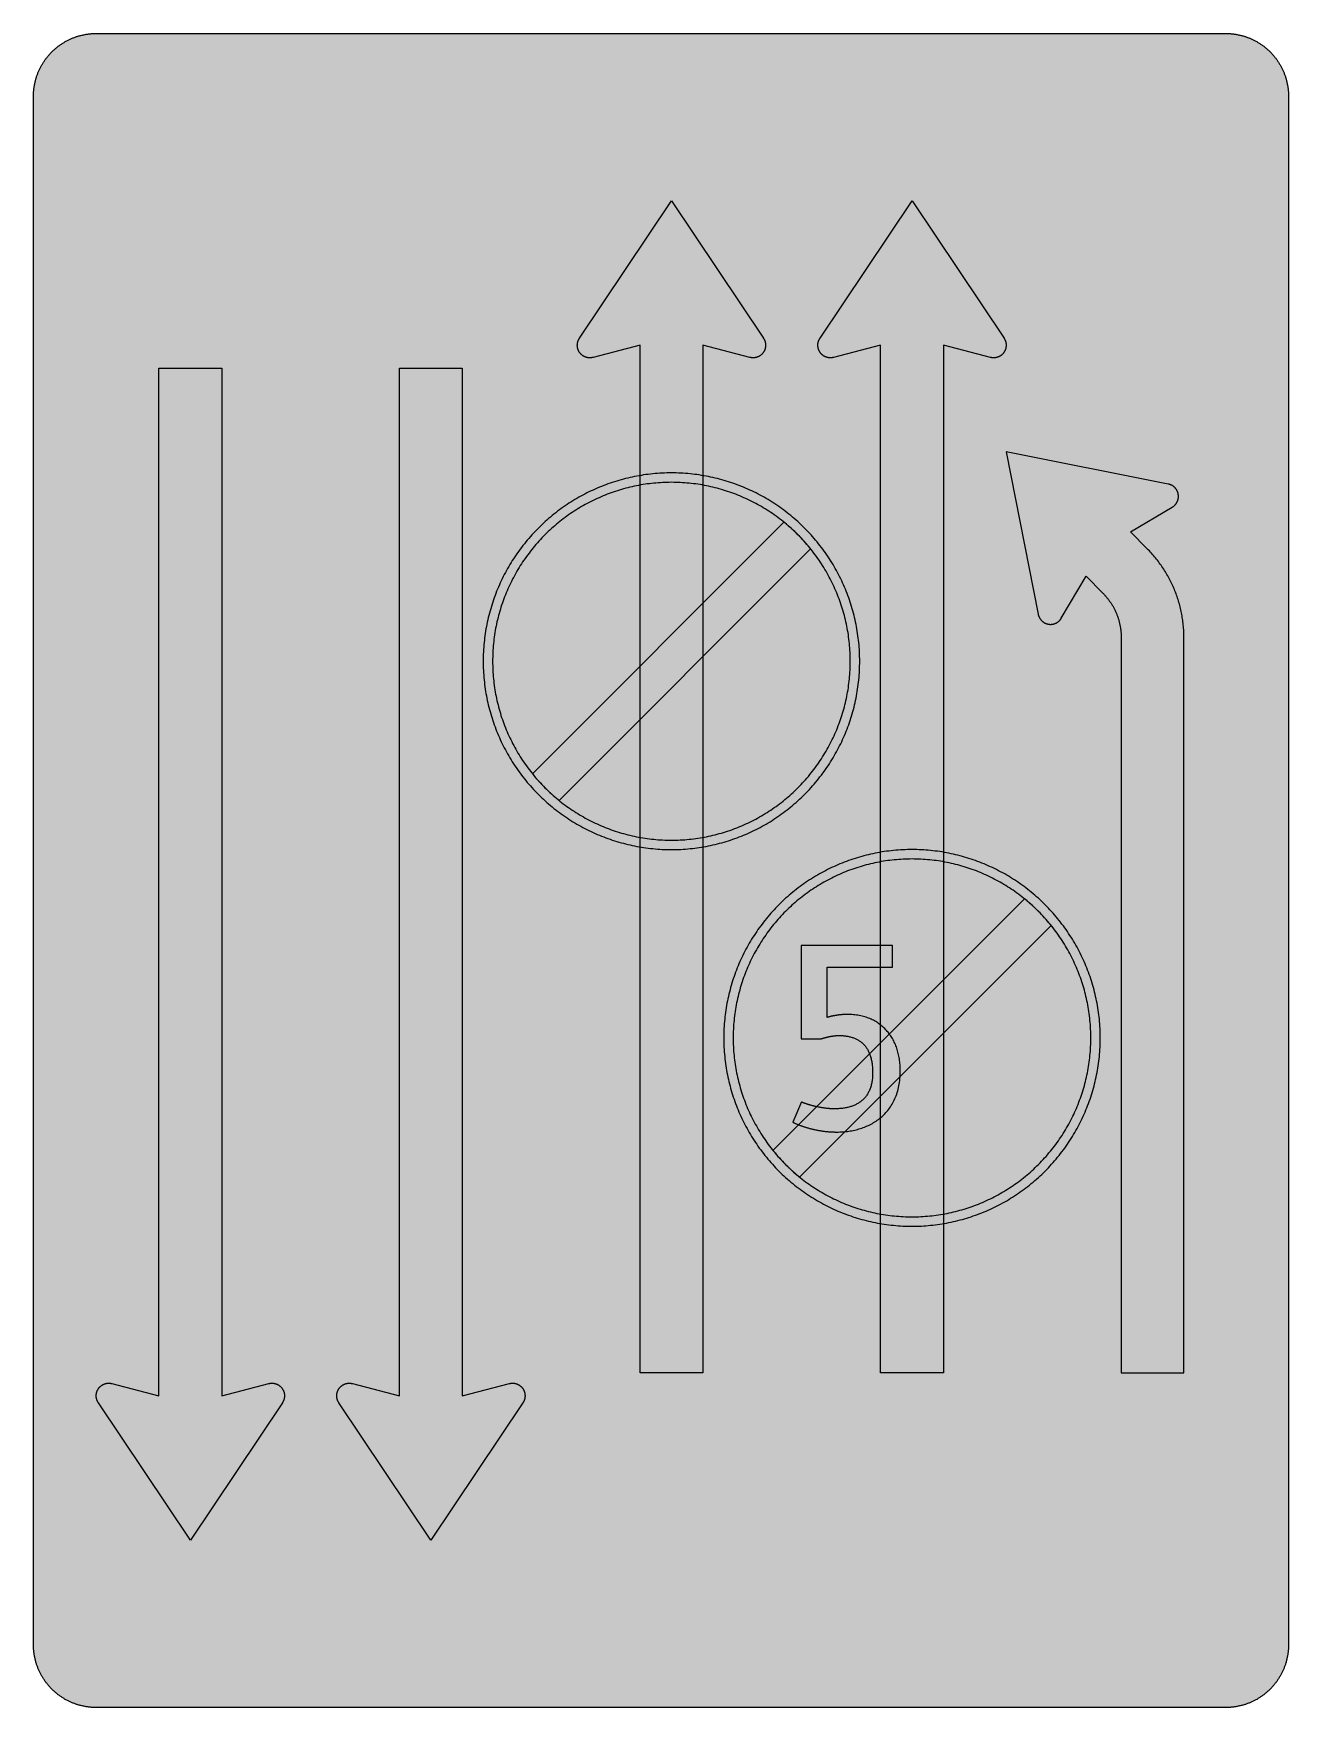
# Model space of a CAD drawing. Header units: millimetres. Extents: x 0 to 423, y 0 to 564.
import ezdxf

# ---------------------------------------------------------------- set-up
doc = ezdxf.new("R2010")
doc.units = ezdxf.units.MM

msp = doc.modelspace()

# ---------------------------------------------------------------- hatches: boundary and pattern name
for color, points in [(254, [(21.2189, 0.0537), (20.955, 0.0533), (20.6934, 0.0584), (20.4292, 0.066), (20.1676, 0.0787), (19.906, 0.094), (19.6469, 0.1118), (19.3853, 0.1321), (19.1262, 0.1549), (18.8671, 0.1829), (18.608, 0.2134), (18.349, 0.2464), (18.0924, 0.2845), (17.8359, 0.3251), (17.5793, 0.3683), (17.3253, 0.414), (17.0688, 0.4623), (16.8148, 0.5156), (16.5633, 0.5715), (16.3093, 0.6299), (16.0579, 0.6909), (15.809, 0.7544), (15.56, 0.823), (15.3111, 0.8941), (15.0622, 0.9677), (14.8158, 1.0439), (14.5694, 1.1227), (14.3256, 1.2065), (14.0818, 1.2903), (13.8379, 1.3792), (13.5966, 1.4707), (13.3579, 1.5672), (13.1191, 1.6637), (12.8803, 1.7628), (12.6441, 1.8669), (12.4079, 1.9736), (12.1742, 2.0803), (11.9405, 2.192), (11.7094, 2.3089), (11.4808, 2.4257), (11.2522, 2.5451), (11.0236, 2.6695), (10.7975, 2.794), (10.574, 2.9235), (10.3505, 3.0556), (10.1295, 3.1877), (9.9111, 3.3249), (9.6926, 3.4646), (9.4742, 3.6068), (9.2608, 3.7541), (9.0475, 3.9014), (8.8341, 4.0513), (8.6258, 4.2037), (8.4176, 4.3612), (8.2118, 4.5187), (8.0061, 4.6812), (7.8029, 4.8438), (7.6022, 5.0114), (7.4041, 5.1816), (7.206, 5.3518), (7.0129, 5.527), (6.8174, 5.7048), (6.6269, 5.8826), (6.4389, 6.0655), (6.2509, 6.2509), (6.0655, 6.4389), (5.8852, 6.6269), (5.7048, 6.8174), (5.527, 7.0104), (5.3518, 7.206), (5.1816, 7.4041), (5.0114, 7.6022), (4.8463, 7.8029), (4.6812, 8.0061), (4.5187, 8.2118), (4.3612, 8.4176), (4.2062, 8.6258), (4.0513, 8.8341), (3.9014, 9.0475), (3.7541, 9.2608), (3.6068, 9.4742), (3.4646, 9.6926), (3.3249, 9.9085), (3.1877, 10.1295), (3.0556, 10.3505), (2.9235, 10.574), (2.794, 10.7975), (2.6695, 11.0236), (2.5451, 11.2522), (2.4257, 11.4808), (2.3063, 11.7094), (2.192, 11.9405), (2.0803, 12.1742), (1.971, 12.4079), (1.8669, 12.6441), (1.7628, 12.8803), (1.6637, 13.1191), (1.5646, 13.3579), (1.4707, 13.5966), (1.3792, 13.8379), (1.2903, 14.0818), (1.2065, 14.3256), (1.1227, 14.5694), (1.0439, 14.8158), (0.9652, 15.0622), (0.8915, 15.3111), (0.823, 15.56), (0.7544, 15.809), (0.6883, 16.0604), (0.6274, 16.3119), (0.569, 16.5633), (0.5131, 16.8148), (0.4623, 17.0688), (0.4115, 17.3253), (0.3658, 17.5793), (0.3226, 17.8359), (0.2819, 18.0924), (0.2464, 18.3515), (0.2134, 18.608), (0.1829, 18.8671), (0.1549, 19.1262), (0.1295, 19.3878), (0.1092, 19.6469), (0.0914, 19.9085), (0.0762, 20.1701), (0.066, 20.4318), (0.0584, 20.6934), (0.0533, 20.955), (0.0508, 21.2192), (0.0522, 543.3314), (0.0533, 543.593), (0.0584, 543.8546), (0.066, 544.1188), (0.0762, 544.3804), (0.0914, 544.642), (0.1092, 544.9011), (0.1295, 545.1627), (0.1549, 545.4218), (0.1829, 545.6809), (0.2134, 545.94), (0.2464, 546.1991), (0.2819, 546.4556), (0.3226, 546.7121), (0.3658, 546.9687), (0.4115, 547.2227), (0.4623, 547.4792), (0.5131, 547.7332), (0.569, 547.9847), (0.6274, 548.2387), (0.6883, 548.4876), (0.7544, 548.7391), (0.823, 548.988), (0.8915, 549.2369), (0.9652, 549.4858), (1.0439, 549.7322), (1.1227, 549.9786), (1.2065, 550.2224), (1.2903, 550.4663), (1.3792, 550.7076), (1.4707, 550.9489), (1.5646, 551.1902), (1.6637, 551.4289), (1.7628, 551.6677), (1.8669, 551.9039), (1.971, 552.1401), (2.0803, 552.3738), (2.192, 552.6049), (2.3063, 552.8386), (2.4257, 553.0672), (2.5451, 553.2958), (2.6695, 553.5244), (2.794, 553.7505), (2.9235, 553.974), (3.0556, 554.1975), (3.1877, 554.4185), (3.3249, 554.6369), (3.4646, 554.8554), (3.6068, 555.0738), (3.7541, 555.2872), (3.9014, 555.5005), (4.0513, 555.7114), (4.2062, 555.9222), (4.3612, 556.1305), (4.5187, 556.3362), (4.6812, 556.5419), (4.8463, 556.7451), (5.0114, 556.9458), (5.1816, 557.1439), (5.3518, 557.342), (5.527, 557.5351), (5.7048, 557.7281), (5.8852, 557.9212), (6.0655, 558.1091), (6.2509, 558.2971), (6.4389, 558.4825), (6.6269, 558.6628), (6.8174, 558.8432), (7.0129, 559.021), (7.206, 559.1937), (7.4041, 559.3664), (7.6022, 559.5366), (7.8029, 559.7017), (8.0061, 559.8668), (8.2118, 560.0268), (8.4176, 560.1868), (8.6258, 560.3418), (8.8341, 560.4967), (9.0475, 560.6466), (9.2608, 560.7939), (9.4742, 560.9387), (9.6926, 561.0835), (9.9111, 561.2232), (10.1295, 561.3603), (10.3505, 561.4924), (10.574, 561.6245), (10.7975, 561.754), (11.0236, 561.8785), (11.2522, 562.0029), (11.4808, 562.1223), (11.7094, 562.2392), (11.9405, 562.356), (12.1742, 562.4678), (12.4079, 562.5744), (12.6441, 562.6811), (12.8803, 562.7853), (13.1191, 562.8843), (13.3579, 562.9834), (13.5966, 563.0774), (13.8379, 563.1688), (14.0818, 563.2577), (14.3256, 563.3415), (14.5694, 563.4253), (14.8158, 563.5041), (15.0622, 563.5803), (15.3111, 563.6539), (15.56, 563.7251), (15.809, 563.7936), (16.0579, 563.8571), (16.3093, 563.9206), (16.5633, 563.9791), (16.8148, 564.0349), (17.0688, 564.0857), (17.3253, 564.1365), (17.5793, 564.1823), (17.8359, 564.2254), (18.0924, 564.2635), (18.349, 564.3016), (18.608, 564.3347), (18.8671, 564.3651), (19.1262, 564.3931), (19.3853, 564.4185), (19.6469, 564.4388), (19.906, 564.4566), (20.1676, 564.4718), (20.4292, 564.482), (20.6934, 564.4896), (20.955, 564.4947), (21.2166, 564.4972), (402.2189, 564.4981), (402.4808, 564.4947), (402.7424, 564.4896), (403.0066, 564.482), (403.2682, 564.4718), (403.5298, 564.4566), (403.7889, 564.4388), (404.0505, 564.4185), (404.3096, 564.3931), (404.5687, 564.3651), (404.8277, 564.3347), (405.0868, 564.3016), (405.3434, 564.2635), (405.5999, 564.2254), (405.8564, 564.1823), (406.113, 564.1365), (406.367, 564.0857), (406.621, 564.0349), (406.875, 563.9791), (407.1264, 563.9206), (407.3779, 563.8571), (407.6268, 563.7936), (407.8783, 563.7251), (408.1272, 563.6539), (408.3736, 563.5803), (408.62, 563.5041), (408.8663, 563.4253), (409.1102, 563.3415), (409.354, 563.2577), (409.5979, 563.1688), (409.8392, 563.0774), (410.0805, 562.9834), (410.3192, 562.8843), (410.5554, 562.7853), (410.7942, 562.6811), (411.0279, 562.5744), (411.2616, 562.4678), (411.4952, 562.356), (411.7264, 562.2392), (411.9575, 562.1223), (412.1861, 562.0029), (412.4122, 561.8785), (412.6382, 561.754), (412.8643, 561.6245), (413.0853, 561.4924), (413.3063, 561.3603), (413.5272, 561.2232), (413.7457, 561.0835), (413.9616, 560.9387), (414.1775, 560.7939), (414.3908, 560.6466), (414.6017, 560.4967), (414.8125, 560.3418), (415.0208, 560.1868), (415.2265, 560.0268), (415.4297, 559.8668), (415.6329, 559.7017), (415.8336, 559.5366), (416.0342, 559.3664), (416.2298, 559.1937), (416.4254, 559.021), (416.6184, 558.8432), (416.8089, 558.6628), (416.9994, 558.4825), (417.1848, 558.2971), (417.3703, 558.1091), (417.5531, 557.9212), (417.7335, 557.7281), (417.9087, 557.5351), (418.084, 557.342), (418.2567, 557.1439), (418.4244, 556.9458), (418.592, 556.7451), (418.7546, 556.5419), (418.9171, 556.3362), (419.0746, 556.1305), (419.2321, 555.9222), (419.3845, 555.7114), (419.5369, 555.5005), (419.6842, 555.2872), (419.829, 555.0738), (419.9712, 554.8554), (420.1109, 554.6369), (420.2481, 554.4185), (420.3827, 554.1975), (420.5148, 553.974), (420.6418, 553.7505), (420.7688, 553.5244), (420.8907, 553.2958), (421.0126, 553.0672), (421.1295, 552.8386), (421.2438, 552.6049), (421.3555, 552.3738), (421.4647, 552.1401), (421.5689, 551.9039), (421.673, 551.6677), (421.7746, 551.4289), (421.8711, 551.1902), (421.9651, 550.9489), (422.0566, 550.7076), (422.1455, 550.4663), (422.2318, 550.2224), (422.3131, 549.9786), (422.3918, 549.7322), (422.4706, 549.4858), (422.5442, 549.2369), (422.6128, 548.988), (422.6814, 548.7391), (422.7449, 548.4876), (422.8084, 548.2387), (422.8668, 547.9847), (422.9227, 547.7332), (422.9735, 547.4792), (423.0243, 547.2227), (423.07, 546.9687), (423.1132, 546.7121), (423.1513, 546.4556), (423.1894, 546.1991), (423.2224, 545.94), (423.2529, 545.6809), (423.2808, 545.4218), (423.3037, 545.1627), (423.3266, 544.9011), (423.3443, 544.642), (423.357, 544.3804), (423.3697, 544.1188), (423.3774, 543.8546), (423.3824, 543.593), (423.385, 543.3314), (423.3855, 21.2203), (423.3824, 20.955), (423.3774, 20.6934), (423.3697, 20.4318), (423.357, 20.1701), (423.3443, 19.9085), (423.3266, 19.6469), (423.3037, 19.3878), (423.2808, 19.1262), (423.2529, 18.8671), (423.2224, 18.608), (423.1894, 18.3515), (423.1513, 18.0924), (423.1132, 17.8359), (423.07, 17.5793), (423.0243, 17.3253), (422.9735, 17.0688), (422.9227, 16.8148), (422.8668, 16.5633), (422.8084, 16.3119), (422.7449, 16.0604), (422.6814, 15.809), (422.6128, 15.56), (422.5442, 15.3111), (422.4706, 15.0622), (422.3918, 14.8158), (422.3131, 14.5694), (422.2318, 14.3256), (422.1455, 14.0818), (422.0566, 13.8379), (421.9651, 13.5966), (421.8711, 13.3579), (421.7746, 13.1191), (421.673, 12.8803), (421.5689, 12.6441), (421.4647, 12.4079), (421.3555, 12.1742), (421.2438, 11.9405), (421.1295, 11.7094), (421.0126, 11.4808), (420.8907, 11.2522), (420.7688, 11.0236), (420.6418, 10.7975), (420.5148, 10.574), (420.3827, 10.3505), (420.2481, 10.1295), (420.1109, 9.9085), (419.9712, 9.6926), (419.829, 9.4742), (419.6842, 9.2608), (419.5369, 9.0475), (419.3845, 8.8341), (419.2321, 8.6258), (419.0746, 8.4176), (418.9171, 8.2118), (418.7546, 8.0061), (418.592, 7.8029), (418.4244, 7.6022), (418.2567, 7.4041), (418.084, 7.206), (417.9087, 7.0104), (417.7335, 6.8174), (417.5531, 6.6269), (417.3703, 6.4389), (417.1848, 6.2509), (416.9994, 6.0655), (416.8089, 5.8826), (416.6184, 5.7048), (416.4254, 5.527), (416.2298, 5.3518), (416.0342, 5.1816), (415.8336, 5.0114), (415.6329, 4.8438), (415.4297, 4.6812), (415.2265, 4.5187), (415.0208, 4.3612), (414.8125, 4.2037), (414.6017, 4.0513), (414.3908, 3.9014), (414.1775, 3.7541), (413.9616, 3.6068), (413.7457, 3.4646), (413.5272, 3.3249), (413.3063, 3.1877), (413.0853, 3.0556), (412.8643, 2.9235), (412.6382, 2.794), (412.4122, 2.6695), (412.1861, 2.5451), (411.9575, 2.4257), (411.7264, 2.3089), (411.4952, 2.192), (411.2616, 2.0803), (411.0279, 1.9736), (410.7942, 1.8669), (410.5554, 1.7628), (410.3192, 1.6637), (410.0805, 1.5672), (409.8392, 1.4707), (409.5979, 1.3792), (409.354, 1.2903), (409.1102, 1.2065), (408.8663, 1.1227), (408.62, 1.0439), (408.3736, 0.9677), (408.1272, 0.8941), (407.8783, 0.823), (407.6268, 0.7544), (407.3779, 0.6909), (407.1264, 0.6299), (406.875, 0.5715), (406.621, 0.5156), (406.367, 0.4623), (406.113, 0.414), (405.8564, 0.3683), (405.5999, 0.3251), (405.3434, 0.2845), (405.0868, 0.2464), (404.8277, 0.2134), (404.5687, 0.1829), (404.3096, 0.1549), (404.0505, 0.1321), (403.7889, 0.1118), (403.5298, 0.094), (403.2682, 0.0787), (403.0066, 0.066), (402.7424, 0.0584), (402.4808, 0.0533), (402.2166, 0.0533)]), (59, [(204.6633, 459.3703), (188.7883, 455.2703), (188.7703, 455.2645), (188.755, 455.262), (188.7398, 455.2569), (188.722, 455.2518), (188.7068, 455.2493), (188.689, 455.2442), (188.6737, 455.2417), (188.6585, 455.2366), (188.6407, 455.234), (188.6255, 455.2315), (188.6077, 455.2264), (188.5925, 455.2239), (188.5747, 455.2213), (188.5594, 455.2163), (188.5442, 455.2137), (188.5264, 455.2112), (188.5112, 455.2086), (188.4934, 455.2036), (188.4782, 455.201), (188.4604, 455.1985), (188.4451, 455.1959), (188.4274, 455.1934), (188.4121, 455.1909), (188.3943, 455.1883), (188.3791, 455.1858), (188.3613, 455.1832), (188.3461, 455.1807), (188.3283, 455.1782), (188.3131, 455.1756), (188.2953, 455.1731), (188.28, 455.1705), (188.2623, 455.168), (188.247, 455.168), (188.2292, 455.1655), (188.214, 455.1629), (188.1962, 455.1604), (188.181, 455.1604), (188.1632, 455.1578), (188.148, 455.1553), (188.1302, 455.1553), (188.1124, 455.1528), (188.0972, 455.1502), (188.0794, 455.1502), (188.0641, 455.1477), (188.0464, 455.1477), (188.0311, 455.1451), (188.0133, 455.1451), (187.9981, 455.1451), (187.9803, 455.1426), (187.9625, 455.1426), (187.9473, 455.1401), (187.9295, 455.1401), (187.9143, 455.1401), (187.8965, 455.1401), (187.8787, 455.1375), (187.8635, 455.1375), (187.8457, 455.1375), (187.8305, 455.1375), (187.8127, 455.1375), (187.7949, 455.135), (187.7797, 455.135), (187.7619, 455.135), (187.7466, 455.135), (187.7289, 455.135), (187.6196, 455.1375), (187.5104, 455.1401), (187.4037, 455.1477), (187.2971, 455.1578), (187.1904, 455.1705), (187.0837, 455.1832), (186.9796, 455.201), (186.8754, 455.2213), (186.7738, 455.2442), (186.6722, 455.2696), (186.5706, 455.295), (186.469, 455.3255), (186.3725, 455.3585), (186.2734, 455.3915), (186.1769, 455.4296), (186.0804, 455.4677), (185.9864, 455.5084), (185.895, 455.5541), (185.801, 455.5998), (185.7121, 455.6455), (185.6232, 455.6963), (185.5343, 455.7497), (185.4479, 455.803), (185.3616, 455.8589), (185.2778, 455.9173), (185.1965, 455.9757), (185.1152, 456.0392), (185.0365, 456.1027), (184.9577, 456.1688), (184.8815, 456.2348), (184.8079, 456.3034), (184.7367, 456.3745), (184.6656, 456.4482), (184.5945, 456.5218), (184.5285, 456.598), (184.4624, 456.6768), (184.3989, 456.7555), (184.3354, 456.8368), (184.277, 456.9181), (184.2186, 457.0019), (184.1627, 457.0882), (184.1094, 457.1746), (184.056, 457.261), (184.0078, 457.3499), (183.9595, 457.4413), (183.9138, 457.5327), (183.8706, 457.6267), (183.8274, 457.7207), (183.7893, 457.8172), (183.7512, 457.9137), (183.7182, 458.0103), (183.6852, 458.1093), (183.6572, 458.2109), (183.6293, 458.31), (183.6039, 458.4116), (183.581, 458.5157), (183.5607, 458.6199), (183.5429, 458.724), (183.5302, 458.8307), (183.5175, 458.9374), (183.5074, 459.044), (183.4998, 459.1507), (183.4972, 459.2599), (183.4947, 459.3692), (183.4947, 459.4073), (183.4972, 459.4479), (183.4972, 459.486), (183.4972, 459.5266), (183.4998, 459.5647), (183.5023, 459.6054), (183.5048, 459.6435), (183.5074, 459.6816), (183.5099, 459.7222), (183.5125, 459.7603), (183.5175, 459.7984), (183.5226, 459.8365), (183.5252, 459.8772), (183.5302, 459.9153), (183.5353, 459.9534), (183.5404, 459.9915), (183.548, 460.0321), (183.5531, 460.0702), (183.5607, 460.1083), (183.5683, 460.1464), (183.576, 460.1845), (183.5836, 460.2226), (183.5912, 460.2607), (183.5988, 460.2988), (183.6064, 460.3369), (183.6166, 460.375), (183.6268, 460.4131), (183.6369, 460.4487), (183.6471, 460.4868), (183.6572, 460.5249), (183.6674, 460.563), (183.6776, 460.5985), (183.6903, 460.6366), (183.703, 460.6722), (183.7131, 460.7103), (183.7258, 460.7484), (183.7385, 460.7839), (183.7538, 460.8195), (183.7665, 460.8576), (183.7792, 460.8932), (183.7944, 460.9287), (183.8096, 460.9668), (183.8249, 461.0024), (183.8376, 461.0379), (183.8554, 461.0735), (183.8706, 461.1091), (183.8858, 461.1446), (183.9036, 461.1802), (183.9189, 461.2157), (183.9366, 461.2488), (183.9544, 461.2843), (183.9722, 461.3199), (183.99, 461.3529), (184.0103, 461.3885), (184.0281, 461.424), (184.0484, 461.457), (184.0662, 461.4901), (184.0865, 461.5256), (184.1068, 461.5586), (184.1271, 461.5917), (184.1475, 461.6247), (184.1678, 461.6577), (184.1906, 461.6907), (184.211, 461.7237), (215.2467, 508.0536), (246.2816, 461.7251), (246.3013, 461.6907), (246.3241, 461.6577), (246.3444, 461.6247), (246.3648, 461.5917), (246.3851, 461.5586), (246.4054, 461.5256), (246.4257, 461.4901), (246.446, 461.457), (246.4638, 461.424), (246.4841, 461.3885), (246.5019, 461.3529), (246.5197, 461.3199), (246.5375, 461.2843), (246.5553, 461.2488), (246.573, 461.2157), (246.5883, 461.1802), (246.6061, 461.1446), (246.6213, 461.1091), (246.6365, 461.0735), (246.6543, 461.0379), (246.6696, 461.0024), (246.6823, 460.9668), (246.6975, 460.9287), (246.7127, 460.8932), (246.7254, 460.8576), (246.7381, 460.8195), (246.7534, 460.7839), (246.7661, 460.7484), (246.7788, 460.7103), (246.7889, 460.6722), (246.8016, 460.6366), (246.8118, 460.5985), (246.8245, 460.563), (246.8347, 460.5249), (246.8448, 460.4868), (246.855, 460.4487), (246.8651, 460.4131), (246.8753, 460.375), (246.8829, 460.3369), (246.8931, 460.2988), (246.9007, 460.2607), (246.9083, 460.2226), (246.9159, 460.1845), (246.9236, 460.1464), (246.9312, 460.1083), (246.9363, 460.0702), (246.9439, 460.0321), (246.949, 459.9915), (246.954, 459.9534), (246.9591, 459.9153), (246.9642, 459.8772), (246.9693, 459.8365), (246.9744, 459.7984), (246.9769, 459.7603), (246.982, 459.7222), (246.9845, 459.6816), (246.9871, 459.6435), (246.9896, 459.6054), (246.9896, 459.5647), (246.9921, 459.5266), (246.9947, 459.486), (246.9947, 459.4479), (246.9947, 459.4073), (246.9947, 459.3692), (246.9947, 459.2599), (246.9896, 459.1507), (246.982, 459.044), (246.9744, 458.9374), (246.9617, 458.8307), (246.9464, 458.724), (246.9286, 458.6199), (246.9083, 458.5157), (246.888, 458.4116), (246.8626, 458.31), (246.8347, 458.2109), (246.8042, 458.1093), (246.7737, 458.0103), (246.7381, 457.9137), (246.7026, 457.8172), (246.6619, 457.7207), (246.6213, 457.6267), (246.5781, 457.5327), (246.5324, 457.4413), (246.4841, 457.3499), (246.4359, 457.261), (246.3825, 457.1746), (246.3292, 457.0882), (246.2733, 457.0019), (246.2149, 456.9181), (246.1539, 456.8368), (246.093, 456.7555), (246.0295, 456.6768), (245.9634, 456.598), (245.8949, 456.5218), (245.8263, 456.4482), (245.7552, 456.3745), (245.684, 456.3034), (245.6078, 456.2348), (245.5316, 456.1688), (245.4554, 456.1027), (245.3767, 456.0392), (245.2954, 455.9757), (245.2141, 455.9173), (245.1303, 455.8589), (245.044, 455.803), (244.9576, 455.7497), (244.8687, 455.6963), (244.7798, 455.6455), (244.6884, 455.5998), (244.5969, 455.5541), (244.5055, 455.5084), (244.409, 455.4677), (244.315, 455.4296), (244.2185, 455.3915), (244.1194, 455.3585), (244.0203, 455.3255), (243.9213, 455.295), (243.8197, 455.2696), (243.7181, 455.2442), (243.6165, 455.2213), (243.5123, 455.201), (243.4057, 455.1832), (243.3015, 455.1705), (243.1948, 455.1578), (243.0882, 455.1477), (242.9789, 455.1401), (242.8723, 455.1375), (242.763, 455.135), (242.7453, 455.135), (242.7275, 455.135), (242.7122, 455.135), (242.6945, 455.135), (242.6792, 455.1375), (242.6614, 455.1375), (242.6462, 455.1375), (242.6284, 455.1375), (242.6106, 455.1375), (242.5954, 455.1401), (242.5776, 455.1401), (242.5624, 455.1401), (242.5446, 455.1401), (242.5294, 455.1426), (242.5116, 455.1426), (242.4938, 455.1451), (242.4786, 455.1451), (242.4608, 455.1451), (242.4455, 455.1477), (242.4278, 455.1477), (242.4125, 455.1502), (242.3947, 455.1502), (242.3795, 455.1528), (242.3617, 455.1553), (242.3439, 455.1553), (242.3287, 455.1578), (242.3109, 455.1604), (242.2957, 455.1604), (242.2779, 455.1629), (242.2627, 455.1655), (242.2449, 455.168), (242.2296, 455.168), (242.2119, 455.1705), (242.1966, 455.1731), (242.1788, 455.1756), (242.1636, 455.1782), (242.1458, 455.1807), (242.1306, 455.1832), (242.1128, 455.1858), (242.0976, 455.1883), (242.0798, 455.1909), (242.0645, 455.1934), (242.0468, 455.1959), (242.0315, 455.1985), (242.0137, 455.201), (241.9985, 455.2036), (241.9807, 455.2086), (241.9655, 455.2112), (241.9477, 455.2137), (241.9325, 455.2163), (241.9147, 455.2213), (241.8994, 455.2239), (241.8842, 455.2264), (241.8664, 455.2315), (241.8512, 455.234), (241.8334, 455.2366), (241.8182, 455.2417), (241.8004, 455.2442), (241.7851, 455.2493), (241.7699, 455.2518), (241.7521, 455.2569), (241.7369, 455.262), (241.7191, 455.2645), (241.7039, 455.2696), (225.83, 459.3703), (225.83, 112.9425), (204.6633, 112.9425)]), (59, [(285.8022, 459.3703), (269.9272, 455.2703), (269.9106, 455.2645), (269.8928, 455.262), (269.8775, 455.2569), (269.8623, 455.2518), (269.8445, 455.2493), (269.8293, 455.2442), (269.8115, 455.2417), (269.7963, 455.2366), (269.781, 455.234), (269.7632, 455.2315), (269.748, 455.2264), (269.7302, 455.2239), (269.715, 455.2213), (269.6972, 455.2163), (269.682, 455.2137), (269.6667, 455.2112), (269.6489, 455.2086), (269.6337, 455.2036), (269.6159, 455.201), (269.6007, 455.1985), (269.5829, 455.1959), (269.5677, 455.1934), (269.5499, 455.1909), (269.5346, 455.1883), (269.5169, 455.1858), (269.5016, 455.1832), (269.4838, 455.1807), (269.4686, 455.1782), (269.4508, 455.1756), (269.4356, 455.1731), (269.4178, 455.1705), (269.4026, 455.168), (269.3848, 455.168), (269.3695, 455.1655), (269.3518, 455.1629), (269.3365, 455.1604), (269.3187, 455.1604), (269.3035, 455.1578), (269.2857, 455.1553), (269.2679, 455.1553), (269.2527, 455.1528), (269.2349, 455.1502), (269.2197, 455.1502), (269.2019, 455.1477), (269.1867, 455.1477), (269.1689, 455.1451), (269.1536, 455.1451), (269.1359, 455.1451), (269.1181, 455.1426), (269.1028, 455.1426), (269.0851, 455.1401), (269.0698, 455.1401), (269.052, 455.1401), (269.0343, 455.1401), (269.019, 455.1375), (269.0012, 455.1375), (268.986, 455.1375), (268.9682, 455.1375), (268.9504, 455.1375), (268.9352, 455.135), (268.9174, 455.135), (268.9022, 455.135), (268.8844, 455.135), (268.8666, 455.135), (268.7574, 455.1375), (268.6507, 455.1401), (268.5415, 455.1477), (268.4348, 455.1578), (268.3281, 455.1705), (268.224, 455.1832), (268.1173, 455.201), (268.0157, 455.2213), (267.9116, 455.2442), (267.81, 455.2696), (267.7084, 455.295), (267.6093, 455.3255), (267.5103, 455.3585), (267.4112, 455.3915), (267.3147, 455.4296), (267.2207, 455.4677), (267.1267, 455.5084), (267.0327, 455.5541), (266.9413, 455.5998), (266.8499, 455.6455), (266.761, 455.6963), (266.6721, 455.7497), (266.5857, 455.803), (266.5019, 455.8589), (266.4181, 455.9173), (266.3342, 455.9757), (266.2555, 456.0392), (266.1742, 456.1027), (266.098, 456.1688), (266.0218, 456.2348), (265.9482, 456.3034), (265.8745, 456.3745), (265.8034, 456.4482), (265.7348, 456.5218), (265.6662, 456.598), (265.6002, 456.6768), (265.5367, 456.7555), (265.4757, 456.8368), (265.4148, 456.9181), (265.3563, 457.0019), (265.3005, 457.0882), (265.2471, 457.1746), (265.1963, 457.261), (265.1455, 457.3499), (265.0973, 457.4413), (265.0515, 457.5327), (265.0084, 457.6267), (264.9677, 457.7207), (264.9271, 457.8172), (264.8915, 457.9137), (264.856, 458.0103), (264.8255, 458.1093), (264.795, 458.2109), (264.7671, 458.31), (264.7417, 458.4116), (264.7213, 458.5157), (264.701, 458.6199), (264.6832, 458.724), (264.668, 458.8307), (264.6553, 458.9374), (264.6477, 459.044), (264.6401, 459.1507), (264.635, 459.2599), (264.635, 459.3692), (264.635, 459.4073), (264.635, 459.4479), (264.635, 459.486), (264.6375, 459.5266), (264.6401, 459.5647), (264.6401, 459.6054), (264.6426, 459.6435), (264.6451, 459.6816), (264.6502, 459.7222), (264.6528, 459.7603), (264.6553, 459.7984), (264.6604, 459.8365), (264.6655, 459.8772), (264.6705, 459.9153), (264.6756, 459.9534), (264.6807, 459.9915), (264.6858, 460.0321), (264.6934, 460.0702), (264.6985, 460.1083), (264.7061, 460.1464), (264.7137, 460.1845), (264.7213, 460.2226), (264.729, 460.2607), (264.7366, 460.2988), (264.7467, 460.3369), (264.7569, 460.375), (264.7645, 460.4131), (264.7747, 460.4487), (264.7848, 460.4868), (264.795, 460.5249), (264.8052, 460.563), (264.8179, 460.5985), (264.828, 460.6366), (264.8407, 460.6722), (264.8534, 460.7103), (264.8661, 460.7484), (264.8788, 460.7839), (264.8915, 460.8195), (264.9042, 460.8576), (264.9195, 460.8932), (264.9322, 460.9287), (264.9474, 460.9668), (264.9626, 461.0024), (264.9779, 461.0379), (264.9931, 461.0735), (265.0084, 461.1091), (265.0261, 461.1446), (265.0414, 461.1802), (265.0592, 461.2157), (265.0769, 461.2488), (265.0947, 461.2843), (265.1125, 461.3199), (265.1303, 461.3529), (265.1481, 461.3885), (265.1658, 461.424), (265.1862, 461.457), (265.2065, 461.4901), (265.2243, 461.5256), (265.2446, 461.5586), (265.2649, 461.5917), (265.2878, 461.6247), (265.3081, 461.6577), (265.3284, 461.6907), (265.3513, 461.7237), (296.3855, 508.0536), (327.4205, 461.7251), (327.4416, 461.6907), (327.4619, 461.6577), (327.4822, 461.6247), (327.5051, 461.5917), (327.5254, 461.5586), (327.5457, 461.5256), (327.5635, 461.4901), (327.5838, 461.457), (327.6041, 461.424), (327.6219, 461.3885), (327.6397, 461.3529), (327.6575, 461.3199), (327.6752, 461.2843), (327.693, 461.2488), (327.7108, 461.2157), (327.7286, 461.1802), (327.7438, 461.1446), (327.7616, 461.1091), (327.7768, 461.0735), (327.7921, 461.0379), (327.8073, 461.0024), (327.8226, 460.9668), (327.8378, 460.9287), (327.8505, 460.8932), (327.8657, 460.8576), (327.8784, 460.8195), (327.8911, 460.7839), (327.9038, 460.7484), (327.9165, 460.7103), (327.9292, 460.6722), (327.9394, 460.6366), (327.9521, 460.5985), (327.9623, 460.563), (327.975, 460.5249), (327.9851, 460.4868), (327.9953, 460.4487), (328.0029, 460.4131), (328.0131, 460.375), (328.0232, 460.3369), (328.0308, 460.2988), (328.0385, 460.2607), (328.0486, 460.2226), (328.0562, 460.1845), (328.0613, 460.1464), (328.0689, 460.1083), (328.0766, 460.0702), (328.0816, 460.0321), (328.0893, 459.9915), (328.0943, 459.9534), (328.0994, 459.9153), (328.1045, 459.8772), (328.1096, 459.8365), (328.1121, 459.7984), (328.1172, 459.7603), (328.1197, 459.7222), (328.1223, 459.6816), (328.1248, 459.6435), (328.1274, 459.6054), (328.1299, 459.5647), (328.1324, 459.5266), (328.1324, 459.486), (328.1324, 459.4479), (328.135, 459.4073), (328.135, 459.3692), (328.1324, 459.2599), (328.1299, 459.1507), (328.1223, 459.044), (328.1121, 458.9374), (328.0994, 458.8307), (328.0867, 458.724), (328.0689, 458.6199), (328.0486, 458.5157), (328.0258, 458.4116), (328.0004, 458.31), (327.975, 458.2109), (327.9445, 458.1093), (327.9115, 458.0103), (327.8784, 457.9137), (327.8403, 457.8172), (327.8022, 457.7207), (327.7616, 457.6267), (327.7159, 457.5327), (327.6702, 457.4413), (327.6244, 457.3499), (327.5736, 457.261), (327.5203, 457.1746), (327.467, 457.0882), (327.4111, 457.0019), (327.3527, 456.9181), (327.2942, 456.8368), (327.2307, 456.7555), (327.1672, 456.6768), (327.1012, 456.598), (327.0352, 456.5218), (326.9666, 456.4482), (326.8955, 456.3745), (326.8218, 456.3034), (326.7481, 456.2348), (326.6719, 456.1688), (326.5932, 456.1027), (326.5145, 456.0392), (326.4332, 455.9757), (326.3519, 455.9173), (326.2681, 455.8589), (326.1817, 455.803), (326.0954, 455.7497), (326.009, 455.6963), (325.9201, 455.6455), (325.8287, 455.5998), (325.7372, 455.5541), (325.6432, 455.5084), (325.5493, 455.4677), (325.4527, 455.4296), (325.3562, 455.3915), (325.2597, 455.3585), (325.1606, 455.3255), (325.059, 455.295), (324.96, 455.2696), (324.8584, 455.2442), (324.7542, 455.2213), (324.6501, 455.201), (324.546, 455.1832), (324.4393, 455.1705), (324.3326, 455.1578), (324.2259, 455.1477), (324.1192, 455.1401), (324.01, 455.1375), (323.9008, 455.135), (323.883, 455.135), (323.8678, 455.135), (323.85, 455.135), (323.8348, 455.135), (323.817, 455.1375), (323.8017, 455.1375), (323.784, 455.1375), (323.7662, 455.1375), (323.7509, 455.1375), (323.7332, 455.1401), (323.7179, 455.1401), (323.7001, 455.1401), (323.6849, 455.1401), (323.6671, 455.1426), (323.6493, 455.1426), (323.6341, 455.1451), (323.6163, 455.1451), (323.6011, 455.1451), (323.5833, 455.1477), (323.5681, 455.1477), (323.5503, 455.1502), (323.535, 455.1502), (323.5173, 455.1528), (323.4995, 455.1553), (323.4842, 455.1553), (323.4665, 455.1578), (323.4512, 455.1604), (323.4334, 455.1604), (323.4182, 455.1629), (323.4004, 455.1655), (323.3852, 455.168), (323.3674, 455.168), (323.3522, 455.1705), (323.3344, 455.1731), (323.3191, 455.1756), (323.3014, 455.1782), (323.2861, 455.1807), (323.2683, 455.1832), (323.2531, 455.1858), (323.2353, 455.1883), (323.2201, 455.1909), (323.2023, 455.1934), (323.1871, 455.1959), (323.1693, 455.1985), (323.154, 455.201), (323.1363, 455.2036), (323.121, 455.2086), (323.1032, 455.2112), (323.088, 455.2137), (323.0702, 455.2163), (323.055, 455.2213), (323.0372, 455.2239), (323.022, 455.2264), (323.0067, 455.2315), (322.9889, 455.234), (322.9737, 455.2366), (322.9559, 455.2417), (322.9407, 455.2442), (322.9229, 455.2493), (322.9077, 455.2518), (322.8924, 455.2569), (322.8746, 455.262), (322.8594, 455.2645), (322.8416, 455.2696), (306.9689, 459.3703), (306.9689, 112.9425), (285.8022, 112.9425)]), (59, [(63.5522, 105.1814), (79.4272, 109.2796), (79.441, 109.2835), (79.4588, 109.286), (79.4741, 109.2911), (79.4918, 109.2937), (79.5071, 109.2987), (79.5223, 109.3013), (79.5401, 109.3064), (79.5553, 109.3089), (79.5731, 109.314), (79.5884, 109.3165), (79.6061, 109.3216), (79.6214, 109.3241), (79.6392, 109.3267), (79.6544, 109.3318), (79.6696, 109.3343), (79.6874, 109.3368), (79.7027, 109.3394), (79.7204, 109.3445), (79.7357, 109.347), (79.7535, 109.3495), (79.7687, 109.3521), (79.7865, 109.3546), (79.8017, 109.3572), (79.8195, 109.3597), (79.8347, 109.3622), (79.8525, 109.3648), (79.8678, 109.3673), (79.8855, 109.3699), (79.9008, 109.3724), (79.9186, 109.3749), (79.9338, 109.3775), (79.9516, 109.38), (79.9668, 109.3826), (79.9846, 109.3826), (79.9998, 109.3851), (80.0176, 109.3876), (80.0329, 109.3902), (80.0506, 109.3902), (80.0684, 109.3927), (80.0837, 109.3953), (80.1014, 109.3953), (80.1167, 109.3978), (80.1345, 109.3978), (80.1497, 109.4003), (80.1675, 109.4003), (80.1827, 109.4029), (80.2005, 109.4029), (80.2183, 109.4054), (80.2335, 109.4054), (80.2513, 109.408), (80.2665, 109.408), (80.2843, 109.408), (80.2996, 109.4105), (80.3173, 109.4105), (80.3351, 109.4105), (80.3504, 109.4105), (80.3681, 109.413), (80.3834, 109.413), (80.4012, 109.413), (80.4164, 109.413), (80.4342, 109.413), (80.452, 109.413), (80.4672, 109.413), (80.485, 109.413), (80.5942, 109.413), (80.7034, 109.408), (80.8101, 109.4003), (80.9168, 109.3927), (81.0235, 109.38), (81.1301, 109.3648), (81.2343, 109.347), (81.3384, 109.3267), (81.44, 109.3038), (81.5416, 109.281), (81.6432, 109.253), (81.7423, 109.2225), (81.8413, 109.1921), (81.9404, 109.1565), (82.0369, 109.1209), (82.1334, 109.0803), (82.2274, 109.0397), (82.3189, 108.9965), (82.4128, 108.9508), (82.5017, 108.9025), (82.5906, 108.8517), (82.6795, 108.8009), (82.7659, 108.7476), (82.8523, 108.6891), (82.9361, 108.6333), (83.0174, 108.5723), (83.0986, 108.5113), (83.1774, 108.4453), (83.2561, 108.3818), (83.3298, 108.3132), (83.406, 108.2446), (83.4771, 108.1735), (83.5482, 108.0999), (83.6168, 108.0262), (83.6854, 107.95), (83.7514, 107.8738), (83.8149, 107.7925), (83.8759, 107.7138), (83.9368, 107.63), (83.9953, 107.5461), (84.0511, 107.4623), (84.1045, 107.376), (84.1578, 107.2871), (84.2061, 107.1982), (84.2543, 107.1067), (84.3001, 107.0153), (84.3432, 106.9213), (84.3839, 106.8273), (84.4245, 106.7333), (84.4601, 106.6343), (84.4956, 106.5378), (84.5261, 106.4387), (84.5566, 106.3396), (84.5845, 106.238), (84.6099, 106.1364), (84.6328, 106.0323), (84.6506, 105.9282), (84.6684, 105.824), (84.6836, 105.7199), (84.6963, 105.6132), (84.7065, 105.5065), (84.7115, 105.3973), (84.7166, 105.2906), (84.7166, 105.1814), (84.7166, 105.1408), (84.7166, 105.1027), (84.7166, 105.062), (84.7141, 105.0239), (84.7141, 104.9833), (84.7115, 104.9452), (84.709, 104.9045), (84.7065, 104.8664), (84.7039, 104.8283), (84.6988, 104.7877), (84.6963, 104.7496), (84.6912, 104.7115), (84.6861, 104.6709), (84.6811, 104.6328), (84.676, 104.5947), (84.6709, 104.5566), (84.6658, 104.5185), (84.6582, 104.4778), (84.6531, 104.4397), (84.6455, 104.4016), (84.6379, 104.3635), (84.6303, 104.3254), (84.6226, 104.2873), (84.615, 104.2492), (84.6049, 104.2111), (84.5972, 104.173), (84.5871, 104.1349), (84.5769, 104.0994), (84.5668, 104.0613), (84.5566, 104.0232), (84.5464, 103.9851), (84.5363, 103.9495), (84.5236, 103.9114), (84.5109, 103.8733), (84.5007, 103.8377), (84.488, 103.7996), (84.4753, 103.7641), (84.4626, 103.726), (84.4474, 103.6904), (84.4347, 103.6549), (84.4194, 103.6168), (84.4042, 103.5812), (84.3915, 103.5456), (84.3763, 103.5101), (84.361, 103.4745), (84.3432, 103.439), (84.328, 103.4034), (84.3102, 103.3678), (84.295, 103.3323), (84.2772, 103.2967), (84.2594, 103.2637), (84.2416, 103.2281), (84.2239, 103.1926), (84.2061, 103.1596), (84.1858, 103.124), (84.168, 103.091), (84.1477, 103.0554), (84.1273, 103.0224), (84.107, 102.9894), (84.0867, 102.9564), (84.0664, 102.9233), (84.0461, 102.8903), (84.0232, 102.8573), (84.0029, 102.8243), (52.9689, 56.4981), (21.9357, 102.8249), (21.9126, 102.8573), (21.8923, 102.8903), (21.8694, 102.9233), (21.8491, 102.9564), (21.8288, 102.9894), (21.8084, 103.0224), (21.7881, 103.0554), (21.7703, 103.091), (21.75, 103.124), (21.7322, 103.1596), (21.7119, 103.1926), (21.6941, 103.2281), (21.6764, 103.2637), (21.6586, 103.2967), (21.6433, 103.3323), (21.6256, 103.3678), (21.6078, 103.4034), (21.5925, 103.439), (21.5773, 103.4745), (21.5621, 103.5101), (21.5468, 103.5456), (21.5316, 103.5812), (21.5163, 103.6168), (21.5011, 103.6549), (21.4884, 103.6904), (21.4757, 103.726), (21.4605, 103.7641), (21.4478, 103.7996), (21.4351, 103.8377), (21.4249, 103.8733), (21.4122, 103.9114), (21.3995, 103.9495), (21.3893, 103.9851), (21.3792, 104.0232), (21.369, 104.0613), (21.3589, 104.0994), (21.3487, 104.1349), (21.3385, 104.173), (21.3309, 104.2111), (21.3208, 104.2492), (21.3131, 104.2873), (21.3055, 104.3254), (21.2979, 104.3635), (21.2903, 104.4016), (21.2827, 104.4397), (21.275, 104.4778), (21.27, 104.5185), (21.2649, 104.5566), (21.2573, 104.5947), (21.2522, 104.6328), (21.2471, 104.6709), (21.2446, 104.7115), (21.2395, 104.7496), (21.2369, 104.7877), (21.2319, 104.8283), (21.2293, 104.8664), (21.2268, 104.9045), (21.2242, 104.9452), (21.2217, 104.9833), (21.2217, 105.0239), (21.2192, 105.062), (21.2192, 105.1027), (21.2166, 105.1408), (21.2166, 105.1814), (21.2192, 105.2906), (21.2242, 105.3973), (21.2293, 105.5065), (21.2395, 105.6132), (21.2522, 105.7199), (21.2674, 105.824), (21.2827, 105.9282), (21.303, 106.0323), (21.3258, 106.1364), (21.3512, 106.238), (21.3792, 106.3396), (21.4071, 106.4387), (21.4401, 106.5378), (21.4757, 106.6343), (21.5113, 106.7333), (21.5494, 106.8273), (21.5925, 106.9213), (21.6357, 107.0153), (21.6814, 107.1067), (21.7297, 107.1982), (21.778, 107.2871), (21.8313, 107.376), (21.8846, 107.4623), (21.9405, 107.5461), (21.9989, 107.63), (22.0599, 107.7138), (22.1209, 107.7925), (22.1844, 107.8738), (22.2504, 107.95), (22.3164, 108.0262), (22.3876, 108.0999), (22.4587, 108.1735), (22.5298, 108.2446), (22.606, 108.3132), (22.6797, 108.3818), (22.7584, 108.4453), (22.8371, 108.5113), (22.9184, 108.5723), (22.9997, 108.6333), (23.0835, 108.6891), (23.1699, 108.7476), (23.2562, 108.8009), (23.3451, 108.8517), (23.434, 108.9025), (23.5229, 108.9508), (23.6169, 108.9965), (23.7084, 109.0397), (23.8023, 109.0803), (23.8989, 109.1209), (23.9954, 109.1565), (24.0944, 109.1921), (24.1935, 109.2225), (24.2926, 109.253), (24.3942, 109.281), (24.4958, 109.3038), (24.5974, 109.3267), (24.7015, 109.347), (24.8056, 109.3648), (24.9123, 109.38), (25.019, 109.3927), (25.1257, 109.4003), (25.2324, 109.408), (25.3416, 109.413), (25.4508, 109.413), (25.4686, 109.413), (25.4838, 109.413), (25.5016, 109.413), (25.5194, 109.413), (25.5346, 109.413), (25.5524, 109.413), (25.5676, 109.413), (25.5854, 109.4105), (25.6032, 109.4105), (25.6184, 109.4105), (25.6362, 109.4105), (25.6515, 109.408), (25.6692, 109.408), (25.6845, 109.408), (25.7023, 109.4054), (25.72, 109.4054), (25.7353, 109.4029), (25.7531, 109.4029), (25.7683, 109.4003), (25.7861, 109.4003), (25.8013, 109.3978), (25.8191, 109.3978), (25.8369, 109.3953), (25.8521, 109.3953), (25.8699, 109.3927), (25.8851, 109.3902), (25.9029, 109.3902), (25.9182, 109.3876), (25.9359, 109.3851), (25.9512, 109.3826), (25.969, 109.3826), (25.9842, 109.38), (26.002, 109.3775), (26.0198, 109.3749), (26.035, 109.3724), (26.0528, 109.3699), (26.068, 109.3673), (26.0858, 109.3648), (26.101, 109.3622), (26.1188, 109.3597), (26.1341, 109.3572), (26.1493, 109.3546), (26.1671, 109.3521), (26.1823, 109.3495), (26.2001, 109.347), (26.2153, 109.3445), (26.2331, 109.3394), (26.2484, 109.3368), (26.2661, 109.3343), (26.2814, 109.3318), (26.2992, 109.3267), (26.3144, 109.3241), (26.3296, 109.3216), (26.3474, 109.3165), (26.3627, 109.314), (26.3804, 109.3089), (26.3957, 109.3064), (26.4109, 109.3013), (26.4287, 109.2987), (26.4439, 109.2937), (26.4617, 109.2911), (26.477, 109.286), (26.4922, 109.2835), (26.51, 109.2784), (42.3855, 105.1814), (42.3855, 451.6092), (63.5522, 451.6092)]), (59, [(144.6911, 105.1814), (160.5661, 109.2796), (160.5813, 109.2835), (160.5966, 109.286), (160.6144, 109.2911), (160.6296, 109.2937), (160.6474, 109.2987), (160.6626, 109.3013), (160.6779, 109.3064), (160.6956, 109.3089), (160.7109, 109.314), (160.7287, 109.3165), (160.7439, 109.3216), (160.7617, 109.3241), (160.7769, 109.3267), (160.7922, 109.3318), (160.8099, 109.3343), (160.8252, 109.3368), (160.843, 109.3394), (160.8582, 109.3445), (160.876, 109.347), (160.8912, 109.3495), (160.909, 109.3521), (160.9242, 109.3546), (160.942, 109.3572), (160.9573, 109.3597), (160.975, 109.3622), (160.9903, 109.3648), (161.0081, 109.3673), (161.0233, 109.3699), (161.0411, 109.3724), (161.0563, 109.3749), (161.0741, 109.3775), (161.0893, 109.38), (161.1071, 109.3826), (161.1224, 109.3826), (161.1401, 109.3851), (161.1554, 109.3876), (161.1732, 109.3902), (161.1884, 109.3902), (161.2062, 109.3927), (161.224, 109.3953), (161.2392, 109.3953), (161.257, 109.3978), (161.2722, 109.3978), (161.29, 109.4003), (161.3052, 109.4003), (161.323, 109.4029), (161.3383, 109.4029), (161.356, 109.4054), (161.3738, 109.4054), (161.3891, 109.408), (161.4068, 109.408), (161.4221, 109.408), (161.4399, 109.4105), (161.4551, 109.4105), (161.4729, 109.4105), (161.4907, 109.4105), (161.5059, 109.413), (161.5237, 109.413), (161.5389, 109.413), (161.5567, 109.413), (161.5719, 109.413), (161.5897, 109.413), (161.6075, 109.413), (161.6227, 109.413), (161.732, 109.413), (161.8412, 109.408), (161.9479, 109.4003), (162.0571, 109.3927), (162.1612, 109.38), (162.2679, 109.3648), (162.372, 109.347), (162.4762, 109.3267), (162.5803, 109.3038), (162.6819, 109.281), (162.7835, 109.253), (162.8826, 109.2225), (162.9816, 109.1921), (163.0782, 109.1565), (163.1747, 109.1209), (163.2712, 109.0803), (163.3652, 109.0397), (163.4592, 108.9965), (163.5506, 108.9508), (163.642, 108.9025), (163.7309, 108.8517), (163.8173, 108.8009), (163.9062, 108.7476), (163.99, 108.6891), (164.0738, 108.6333), (164.1551, 108.5723), (164.2364, 108.5113), (164.3151, 108.4453), (164.3939, 108.3818), (164.4701, 108.3132), (164.5437, 108.2446), (164.6174, 108.1735), (164.6885, 108.0999), (164.7571, 108.0262), (164.8231, 107.95), (164.8892, 107.8738), (164.9527, 107.7925), (165.0162, 107.7138), (165.0746, 107.63), (165.133, 107.5461), (165.1889, 107.4623), (165.2448, 107.376), (165.2956, 107.2871), (165.3464, 107.1982), (165.3946, 107.1067), (165.4404, 107.0153), (165.4835, 106.9213), (165.5242, 106.8273), (165.5623, 106.7333), (165.6004, 106.6343), (165.6334, 106.5378), (165.6664, 106.4387), (165.6969, 106.3396), (165.7223, 106.238), (165.7477, 106.1364), (165.7706, 106.0323), (165.7909, 105.9282), (165.8087, 105.824), (165.8214, 105.7199), (165.8341, 105.6132), (165.8442, 105.5065), (165.8518, 105.3973), (165.8544, 105.2906), (165.8569, 105.1814), (165.8569, 105.1408), (165.8569, 105.1027), (165.8544, 105.062), (165.8544, 105.0239), (165.8518, 104.9833), (165.8493, 104.9452), (165.8468, 104.9045), (165.8442, 104.8664), (165.8417, 104.8283), (165.8391, 104.7877), (165.8341, 104.7496), (165.8315, 104.7115), (165.8264, 104.6709), (165.8214, 104.6328), (165.8163, 104.5947), (165.8112, 104.5566), (165.8036, 104.5185), (165.7985, 104.4778), (165.7909, 104.4397), (165.7858, 104.4016), (165.7782, 104.3635), (165.7706, 104.3254), (165.7629, 104.2873), (165.7528, 104.2492), (165.7452, 104.2111), (165.735, 104.173), (165.7274, 104.1349), (165.7172, 104.0994), (165.7071, 104.0613), (165.6969, 104.0232), (165.6842, 103.9851), (165.674, 103.9495), (165.6639, 103.9114), (165.6512, 103.8733), (165.6385, 103.8377), (165.6258, 103.7996), (165.6131, 103.7641), (165.6004, 103.726), (165.5877, 103.6904), (165.5724, 103.6549), (165.5597, 103.6168), (165.5445, 103.5812), (165.5293, 103.5456), (165.514, 103.5101), (165.4988, 103.4745), (165.4835, 103.439), (165.4658, 103.4034), (165.4505, 103.3678), (165.4327, 103.3323), (165.415, 103.2967), (165.3997, 103.2637), (165.3819, 103.2281), (165.3616, 103.1926), (165.3438, 103.1596), (165.3261, 103.124), (165.3057, 103.091), (165.288, 103.0554), (165.2676, 103.0224), (165.2473, 102.9894), (165.227, 102.9564), (165.2067, 102.9233), (165.1838, 102.8903), (165.1635, 102.8573), (165.1406, 102.8243), (134.1078, 56.4981), (103.0746, 102.8249), (103.0503, 102.8573), (103.03, 102.8903), (103.0097, 102.9233), (102.9894, 102.9564), (102.9691, 102.9894), (102.9487, 103.0224), (102.9284, 103.0554), (102.9081, 103.091), (102.8903, 103.124), (102.87, 103.1596), (102.8522, 103.1926), (102.8344, 103.2281), (102.8167, 103.2637), (102.7989, 103.2967), (102.7811, 103.3323), (102.7633, 103.3678), (102.7481, 103.4034), (102.7303, 103.439), (102.7151, 103.4745), (102.6998, 103.5101), (102.6846, 103.5456), (102.6693, 103.5812), (102.6541, 103.6168), (102.6414, 103.6549), (102.6262, 103.6904), (102.6135, 103.726), (102.6008, 103.7641), (102.5881, 103.7996), (102.5754, 103.8377), (102.5627, 103.8733), (102.55, 103.9114), (102.5398, 103.9495), (102.5296, 103.9851), (102.5169, 104.0232), (102.5068, 104.0613), (102.4966, 104.0994), (102.4865, 104.1349), (102.4788, 104.173), (102.4687, 104.2111), (102.4611, 104.2492), (102.4509, 104.2873), (102.4433, 104.3254), (102.4357, 104.3635), (102.428, 104.4016), (102.4204, 104.4397), (102.4153, 104.4778), (102.4077, 104.5185), (102.4026, 104.5566), (102.3976, 104.5947), (102.3925, 104.6328), (102.3874, 104.6709), (102.3823, 104.7115), (102.3772, 104.7496), (102.3747, 104.7877), (102.3722, 104.8283), (102.3671, 104.8664), (102.3645, 104.9045), (102.362, 104.9452), (102.362, 104.9833), (102.3595, 105.0239), (102.3569, 105.062), (102.3569, 105.1027), (102.3569, 105.1408), (102.3569, 105.1814), (102.3569, 105.2906), (102.362, 105.3973), (102.3696, 105.5065), (102.3772, 105.6132), (102.3899, 105.7199), (102.4052, 105.824), (102.423, 105.9282), (102.4433, 106.0323), (102.4661, 106.1364), (102.489, 106.238), (102.5169, 106.3396), (102.5474, 106.4387), (102.5779, 106.5378), (102.6135, 106.6343), (102.649, 106.7333), (102.6897, 106.8273), (102.7303, 106.9213), (102.7735, 107.0153), (102.8192, 107.1067), (102.8675, 107.1982), (102.9183, 107.2871), (102.9691, 107.376), (103.0224, 107.4623), (103.0808, 107.5461), (103.1367, 107.63), (103.1977, 107.7138), (103.2586, 107.7925), (103.3247, 107.8738), (103.3882, 107.95), (103.4567, 108.0262), (103.5253, 108.0999), (103.5964, 108.1735), (103.6701, 108.2446), (103.7438, 108.3132), (103.82, 108.3818), (103.8962, 108.4453), (103.9774, 108.5113), (104.0562, 108.5723), (104.14, 108.6333), (104.2238, 108.6891), (104.3076, 108.7476), (104.394, 108.8009), (104.4829, 108.8517), (104.5718, 108.9025), (104.6632, 108.9508), (104.7547, 108.9965), (104.8487, 109.0397), (104.9426, 109.0803), (105.0392, 109.1209), (105.1357, 109.1565), (105.2322, 109.1921), (105.3313, 109.2225), (105.4303, 109.253), (105.5319, 109.281), (105.6335, 109.3038), (105.7377, 109.3267), (105.8418, 109.347), (105.9459, 109.3648), (106.0501, 109.38), (106.1568, 109.3927), (106.2634, 109.4003), (106.3727, 109.408), (106.4793, 109.413), (106.5911, 109.413), (106.6063, 109.413), (106.6241, 109.413), (106.6394, 109.413), (106.6571, 109.413), (106.6749, 109.413), (106.6902, 109.413), (106.7079, 109.413), (106.7232, 109.4105), (106.741, 109.4105), (106.7587, 109.4105), (106.774, 109.4105), (106.7918, 109.408), (106.807, 109.408), (106.8248, 109.408), (106.84, 109.4054), (106.8578, 109.4054), (106.8756, 109.4029), (106.8908, 109.4029), (106.9086, 109.4003), (106.9238, 109.4003), (106.9416, 109.3978), (106.9569, 109.3978), (106.9746, 109.3953), (106.9924, 109.3953), (107.0077, 109.3927), (107.0254, 109.3902), (107.0407, 109.3902), (107.0585, 109.3876), (107.0737, 109.3851), (107.0915, 109.3826), (107.1067, 109.3826), (107.1245, 109.38), (107.1397, 109.3775), (107.1575, 109.3749), (107.1728, 109.3724), (107.1905, 109.3699), (107.2058, 109.3673), (107.2236, 109.3648), (107.2388, 109.3622), (107.2566, 109.3597), (107.2718, 109.3572), (107.2896, 109.3546), (107.3048, 109.3521), (107.3226, 109.3495), (107.3379, 109.347), (107.3556, 109.3445), (107.3709, 109.3394), (107.3887, 109.3368), (107.4039, 109.3343), (107.4217, 109.3318), (107.4369, 109.3267), (107.4522, 109.3241), (107.4699, 109.3216), (107.4852, 109.3165), (107.503, 109.314), (107.5182, 109.3089), (107.536, 109.3064), (107.5512, 109.3013), (107.5665, 109.2987), (107.5842, 109.2937), (107.5995, 109.2911), (107.6147, 109.286), (107.6325, 109.2835), (107.6477, 109.2784), (123.5244, 105.1814), (123.5244, 451.6092), (144.6911, 451.6092)]), (59, [(370.0445, 396.4446), (384.1679, 404.7723), (384.2258, 404.8074), (384.2868, 404.843), (384.3452, 404.8811), (384.4036, 404.9217), (384.4595, 404.9598), (384.5154, 405.0005), (384.5712, 405.0436), (384.6271, 405.0843), (384.6805, 405.1275), (384.7338, 405.1706), (384.7871, 405.2164), (384.8379, 405.2621), (384.8887, 405.3078), (384.9395, 405.3561), (384.9878, 405.4018), (385.0361, 405.45), (385.0843, 405.5008), (385.13, 405.5491), (385.1758, 405.5999), (385.2215, 405.6532), (385.2672, 405.704), (385.3104, 405.7574), (385.351, 405.8107), (385.3942, 405.8641), (385.4348, 405.9174), (385.4729, 405.9733), (385.511, 406.0292), (385.5491, 406.085), (385.5872, 406.1435), (385.6228, 406.2019), (385.6584, 406.2578), (385.6914, 406.3187), (385.7244, 406.3771), (385.7574, 406.4356), (385.7879, 406.4965), (385.8184, 406.5575), (385.8489, 406.6184), (385.8768, 406.6819), (385.9047, 406.7429), (385.9301, 406.8064), (385.9555, 406.8699), (385.9809, 406.9334), (386.0038, 406.9969), (386.0267, 407.0604), (386.047, 407.1264), (386.0673, 407.1899), (386.0876, 407.256), (386.1054, 407.322), (386.1232, 407.3881), (386.1384, 407.4566), (386.1537, 407.5227), (386.1689, 407.5887), (386.1816, 407.6573), (386.1918, 407.7259), (386.2019, 407.7945), (386.2121, 407.863), (386.2222, 407.9316), (386.2273, 408.0002), (386.2349, 408.0688), (386.24, 408.1374), (386.2451, 408.2085), (386.2476, 408.2771), (386.2476, 408.3482), (386.2502, 408.4168), (386.2476, 408.5107), (386.2451, 408.6047), (386.24, 408.6987), (386.2324, 408.7927), (386.2222, 408.8867), (386.2121, 408.9781), (386.1994, 409.0695), (386.1841, 409.161), (386.1664, 409.2499), (386.1486, 409.3413), (386.1283, 409.4302), (386.1054, 409.5166), (386.08, 409.6055), (386.0521, 409.6918), (386.0241, 409.7782), (385.9962, 409.8646), (385.9632, 409.9484), (385.9301, 410.0322), (385.8946, 410.116), (385.8565, 410.1973), (385.8184, 410.2786), (385.7777, 410.3599), (385.7371, 410.4386), (385.6939, 410.5173), (385.6482, 410.5935), (385.5999, 410.6697), (385.5517, 410.7459), (385.5034, 410.8196), (385.4501, 410.8933), (385.3967, 410.9644), (385.3434, 411.0355), (385.2875, 411.1041), (385.2291, 411.1727), (385.1707, 411.2412), (385.1097, 411.3073), (385.0488, 411.3708), (384.9853, 411.4343), (384.9218, 411.4978), (384.8557, 411.5587), (384.7897, 411.6172), (384.7211, 411.6756), (384.65, 411.7315), (384.5814, 411.7873), (384.5077, 411.8407), (384.4341, 411.8915), (384.3604, 411.9423), (384.2842, 411.9931), (384.208, 412.0413), (384.1293, 412.0871), (384.0505, 412.1302), (383.9718, 412.1734), (383.8905, 412.2141), (383.8067, 412.2547), (383.7229, 412.2928), (383.6391, 412.3284), (383.5552, 412.3614), (383.4689, 412.3944), (383.38, 412.4249), (383.2936, 412.4554), (383.2047, 412.4808), (383.1133, 412.5062), (383.0218, 412.529), (382.9304, 412.5519), (382.839, 412.5697), (328.1355, 423.387), (338.9507, 368.6828), (338.9681, 368.5896), (338.9909, 368.4981), (339.0138, 368.4067), (339.0392, 368.3152), (339.0646, 368.2263), (339.0951, 368.14), (339.1256, 368.0511), (339.1586, 367.9647), (339.1916, 367.8809), (339.2272, 367.7971), (339.2653, 367.7133), (339.3059, 367.6294), (339.3465, 367.5482), (339.3897, 367.4694), (339.4329, 367.3907), (339.4786, 367.3119), (339.5269, 367.2357), (339.5777, 367.1595), (339.6285, 367.0859), (339.6793, 367.0122), (339.7326, 366.9386), (339.7885, 366.87), (339.8444, 366.7989), (339.9028, 366.7303), (339.9612, 366.6642), (340.0222, 366.5982), (340.0857, 366.5347), (340.1492, 366.4712), (340.2127, 366.4102), (340.2787, 366.3493), (340.3473, 366.2909), (340.4159, 366.2324), (340.4845, 366.1766), (340.5556, 366.1232), (340.6267, 366.0699), (340.7004, 366.0165), (340.774, 365.9683), (340.8502, 365.92), (340.9264, 365.8718), (341.0026, 365.826), (341.0814, 365.7829), (341.1601, 365.7422), (341.2414, 365.7016), (341.3227, 365.6635), (341.4039, 365.6254), (341.4878, 365.5898), (341.5716, 365.5568), (341.6554, 365.5238), (341.7418, 365.4958), (341.8281, 365.4679), (341.9145, 365.44), (342.0034, 365.4146), (342.0897, 365.3917), (342.1786, 365.3714), (342.2701, 365.3536), (342.359, 365.3358), (342.4504, 365.3206), (342.5419, 365.3079), (342.6333, 365.2977), (342.7273, 365.2876), (342.8213, 365.2799), (342.9152, 365.2749), (343.0092, 365.2723), (343.1032, 365.2698), (343.1718, 365.2723), (343.2429, 365.2723), (343.3115, 365.2749), (343.3826, 365.2799), (343.4512, 365.285), (343.5198, 365.2926), (343.5883, 365.2977), (343.6569, 365.3079), (343.7255, 365.318), (343.7941, 365.3282), (343.8627, 365.3384), (343.9312, 365.3536), (343.9973, 365.3663), (344.0633, 365.3815), (344.1319, 365.3968), (344.1979, 365.4146), (344.264, 365.4323), (344.3275, 365.4527), (344.3935, 365.473), (344.4596, 365.4933), (344.5231, 365.5162), (344.5866, 365.539), (344.6501, 365.5644), (344.7136, 365.5898), (344.7771, 365.6152), (344.838, 365.6432), (344.9015, 365.6711), (344.9625, 365.7016), (345.0234, 365.7321), (345.0819, 365.7625), (345.1428, 365.7956), (345.2012, 365.8286), (345.2597, 365.8616), (345.3181, 365.8972), (345.3765, 365.9327), (345.4324, 365.9708), (345.4908, 366.0089), (345.5467, 366.047), (345.6, 366.0851), (345.6559, 366.1258), (345.7092, 366.1689), (345.7626, 366.2096), (345.8159, 366.2528), (345.8667, 366.2985), (345.9175, 366.3442), (345.9683, 366.3899), (346.0191, 366.4356), (346.0674, 366.4839), (346.1156, 366.5322), (346.1639, 366.5804), (346.2122, 366.6312), (346.2579, 366.682), (346.3036, 366.7328), (346.3468, 366.7862), (346.3925, 366.8395), (346.4357, 366.8928), (346.4763, 366.9487), (346.5195, 367.0046), (346.5601, 367.0605), (346.5982, 367.1164), (346.6389, 367.1748), (346.6744, 367.2332), (346.7125, 367.2942), (346.7481, 367.3526), (355.0779, 381.478), (360.7428, 375.8128), (360.9264, 375.6254), (361.1093, 375.4349), (361.2871, 375.2444), (361.4649, 375.0513), (361.6401, 374.8557), (361.8103, 374.6602), (361.9805, 374.4595), (362.1481, 374.2588), (362.3107, 374.0556), (362.4732, 373.8524), (362.6307, 373.6467), (362.7882, 373.4384), (362.9406, 373.2276), (363.0905, 373.0168), (363.2403, 372.8034), (363.3851, 372.5875), (363.5273, 372.3716), (363.667, 372.1532), (363.8042, 371.9347), (363.9388, 371.7112), (364.0684, 371.4902), (364.1979, 371.2642), (364.3249, 371.0381), (364.4468, 370.8121), (364.5662, 370.5835), (364.6856, 370.3523), (364.7999, 370.1212), (364.9116, 369.89), (365.0209, 369.6538), (365.125, 369.4201), (365.2291, 369.1839), (365.3282, 368.9452), (365.4273, 368.7064), (365.5212, 368.4651), (365.6127, 368.2238), (365.7016, 367.9825), (365.7854, 367.7387), (365.8692, 367.4923), (365.948, 367.2484), (366.0242, 367.0021), (366.0978, 366.7531), (366.1689, 366.5042), (366.2375, 366.2553), (366.301, 366.0038), (366.362, 365.7524), (366.4204, 365.5009), (366.4763, 365.2469), (366.5296, 364.9929), (366.5779, 364.7389), (366.6261, 364.4824), (366.6668, 364.2284), (366.7074, 363.9693), (366.7455, 363.7128), (366.7785, 363.4537), (366.809, 363.1971), (366.837, 362.9355), (366.8598, 362.6764), (366.8827, 362.4174), (366.9005, 362.1557), (366.9132, 361.8941), (366.9259, 361.6325), (366.9335, 361.3709), (366.9386, 361.1067), (366.9386, 360.8451), (366.9411, 112.9425), (388.1077, 112.9425), (388.1077, 360.8458), (388.1044, 361.3709), (388.0942, 361.8967), (388.0764, 362.4199), (388.0536, 362.9431), (388.0256, 363.4664), (387.9901, 363.9896), (387.9469, 364.5103), (387.8986, 365.0285), (387.8453, 365.5466), (387.7843, 366.0648), (387.7158, 366.5804), (387.6421, 367.096), (387.5634, 367.6091), (387.477, 368.1222), (387.383, 368.6327), (387.2865, 369.1433), (387.1798, 369.6513), (387.0706, 370.1567), (386.9538, 370.6597), (386.8293, 371.1626), (386.6998, 371.6655), (386.5651, 372.1633), (386.4254, 372.6612), (386.2781, 373.1565), (386.1232, 373.6492), (385.9632, 374.142), (385.7981, 374.6322), (385.6279, 375.1174), (385.4501, 375.6025), (385.2672, 376.0851), (385.0792, 376.5677), (384.8837, 377.0452), (384.683, 377.5202), (384.4773, 377.9952), (384.2664, 378.4651), (384.048, 378.9324), (383.8245, 379.3998), (383.5959, 379.8621), (383.3597, 380.3218), (383.1209, 380.779), (382.8745, 381.2337), (382.6231, 381.6858), (382.364, 382.1328), (382.1024, 382.5799), (381.8331, 383.0218), (381.5588, 383.4613), (381.2794, 383.8981), (380.9949, 384.3299), (380.7054, 384.7617), (380.4082, 385.1885), (380.1085, 385.6101), (379.8011, 386.0292), (379.4887, 386.4458), (379.1712, 386.8598), (378.8486, 387.2687), (378.521, 387.6726), (378.1882, 388.0739), (377.8479, 388.4727), (377.505, 388.8664), (377.157, 389.2575), (376.8014, 389.6436), (376.4432, 390.0272), (376.0775, 390.4031), (375.7092, 390.779)]), (254, [(278.7467, 352.8314), (278.7396, 353.6188), (278.7269, 354.4062), (278.7015, 355.1936), (278.6685, 355.9785), (278.6228, 356.7633), (278.5694, 357.5456), (278.5085, 358.3254), (278.4348, 359.1052), (278.3535, 359.885), (278.2621, 360.6597), (278.1605, 361.4344), (278.0487, 362.2065), (277.9293, 362.9762), (277.7998, 363.7458), (277.6626, 364.5129), (277.5153, 365.2749), (277.3578, 366.0369), (277.1902, 366.7963), (277.0149, 367.5532), (276.8295, 368.3076), (276.6365, 369.0595), (276.4333, 369.8088), (276.2225, 370.5555), (276.0015, 371.2972), (275.7703, 372.0389), (275.5316, 372.7755), (275.2852, 373.5095), (275.0287, 374.2411), (274.762, 374.9675), (274.4876, 375.6914), (274.2032, 376.4128), (273.9136, 377.129), (273.6113, 377.8428), (273.3015, 378.554), (272.984, 379.2601), (272.6588, 379.9611), (272.3236, 380.6596), (271.9781, 381.3556), (271.6276, 382.0439), (271.2644, 382.7297), (270.8961, 383.413), (270.5176, 384.0912), (270.1315, 384.7643), (269.7378, 385.4323), (269.3365, 386.0952), (268.925, 386.7556), (268.5059, 387.4084), (268.0767, 388.0587), (267.6423, 388.7038), (267.1978, 389.3439), (266.7457, 389.9789), (266.286, 390.6088), (265.8186, 391.2311), (265.3411, 391.8509), (264.8585, 392.4656), (264.3657, 393.0726), (263.8654, 393.6746), (263.3574, 394.2715), (262.8417, 394.8633), (262.3185, 395.4501), (261.7876, 396.0292), (261.2492, 396.6007), (260.7031, 397.1696), (260.1468, 397.731), (259.5855, 398.2847), (259.019, 398.8308), (258.445, 399.3718), (257.8659, 399.9027), (257.2817, 400.4259), (256.6899, 400.9415), (256.093, 401.4495), (255.491, 401.9499), (254.8814, 402.4401), (254.2692, 402.9253), (253.6495, 403.4003), (253.0246, 403.8702), (252.3947, 404.3299), (251.7597, 404.782), (251.1196, 405.2265), (250.477, 405.6609), (249.8268, 406.0876), (249.1715, 406.5067), (248.5136, 406.9182), (247.8481, 407.322), (247.1801, 407.7157), (246.507, 408.1018), (245.8288, 408.4803), (245.1481, 408.8486), (244.4623, 409.2092), (243.7714, 409.5623), (243.078, 409.9052), (242.3795, 410.2405), (241.6759, 410.5681), (240.9698, 410.8856), (240.2611, 411.1955), (239.5474, 411.4952), (238.8286, 411.7873), (238.1098, 412.0718), (237.3833, 412.3461), (236.6569, 412.6128), (235.9254, 412.8694), (235.1913, 413.1158), (234.4547, 413.3545), (233.713, 413.5857), (232.9713, 413.8066), (232.2246, 414.0175), (231.4753, 414.2207), (230.7234, 414.4162), (229.9691, 414.5991), (229.2121, 414.7744), (228.4527, 414.942), (227.6932, 415.0995), (226.9287, 415.2468), (226.1616, 415.384), (225.3945, 415.5135), (224.6224, 415.6354), (223.8502, 415.7447), (223.0755, 415.8463), (222.3008, 415.9377), (221.521, 416.019), (220.7412, 416.0926), (219.9615, 416.1561), (219.1791, 416.2095), (218.3943, 416.2527), (217.6094, 416.2857), (216.822, 416.3111), (216.0346, 416.3263), (215.2447, 416.3314), (214.4573, 416.3263), (213.6699, 416.3111), (212.8825, 416.2857), (212.0976, 416.2527), (211.3128, 416.2095), (210.5304, 416.1561), (209.7481, 416.0926), (208.9683, 416.019), (208.1911, 415.9377), (207.4164, 415.8463), (206.6417, 415.7447), (205.8695, 415.6354), (205.0974, 415.5135), (204.3303, 415.384), (203.5632, 415.2468), (202.7987, 415.0995), (202.0392, 414.942), (201.2798, 414.7744), (200.5228, 414.5991), (199.7685, 414.4162), (199.0166, 414.2207), (198.2673, 414.0175), (197.5206, 413.8066), (196.7789, 413.5857), (196.0372, 413.3545), (195.3006, 413.1158), (194.5665, 412.8694), (193.835, 412.6128), (193.1086, 412.3461), (192.3847, 412.0718), (191.6633, 411.7873), (190.9445, 411.4952), (190.2333, 411.1955), (189.5221, 410.8856), (188.816, 410.5681), (188.1149, 410.2405), (187.4164, 409.9052), (186.7205, 409.5623), (186.0296, 409.2092), (185.3438, 408.8486), (184.6631, 408.4803), (183.9849, 408.1018), (183.3118, 407.7157), (182.6438, 407.322), (181.9808, 406.9182), (181.3204, 406.5067), (180.6651, 406.0876), (180.0174, 405.6609), (179.3723, 405.2265), (178.7322, 404.782), (178.0972, 404.3299), (177.4673, 403.8702), (176.8424, 403.4003), (176.2252, 402.9253), (175.6105, 402.4401), (175.0035, 401.9499), (174.3989, 401.4495), (173.802, 400.9415), (173.2128, 400.4259), (172.626, 399.9027), (172.0469, 399.3718), (171.4729, 398.8308), (170.9064, 398.2847), (170.3451, 397.731), (169.7914, 397.1696), (169.2427, 396.6007), (168.7043, 396.0292), (168.1734, 395.4501), (167.6502, 394.8633), (167.1345, 394.2715), (166.6265, 393.6746), (166.1262, 393.0726), (165.6334, 392.4656), (165.1508, 391.8509), (164.6733, 391.2311), (164.2059, 390.6088), (163.7462, 389.9789), (163.2941, 389.3439), (162.8496, 388.7038), (162.4152, 388.0587), (161.986, 387.4084), (161.5669, 386.7556), (161.1579, 386.0952), (160.7541, 385.4323), (160.3604, 384.7643), (159.9743, 384.0912), (159.5958, 383.413), (159.2275, 382.7297), (158.8668, 382.0439), (158.5138, 381.3556), (158.1683, 380.6596), (157.8331, 379.9611), (157.5079, 379.2601), (157.1904, 378.554), (156.8806, 377.8428), (156.5783, 377.129), (156.2862, 376.4128), (156.0043, 375.6914), (155.7299, 374.9675), (155.4632, 374.2411), (155.2067, 373.5095), (154.9603, 372.7755), (154.7216, 372.0389), (154.4904, 371.2972), (154.2694, 370.5555), (154.0561, 369.8088), (153.8554, 369.0595), (153.6598, 368.3076), (153.477, 367.5532), (153.2992, 366.7963), (153.1341, 366.0369), (152.9766, 365.2749), (152.8293, 364.5129), (152.6896, 363.7458), (152.56, 362.9762), (152.4406, 362.2065), (152.3314, 361.4344), (152.2298, 360.6597), (152.1384, 359.885), (152.0571, 359.1052), (151.9834, 358.3254), (151.9199, 357.5456), (151.8666, 356.7633), (151.8234, 355.9785), (151.7904, 355.1936), (151.765, 354.4062), (151.7498, 353.6188), (151.7447, 352.8314), (151.7498, 352.0415), (151.765, 351.2541), (151.7904, 350.4667), (151.8234, 349.6818), (151.8666, 348.8969), (151.9199, 348.1146), (151.9834, 347.3323), (152.0571, 346.5525), (152.1384, 345.7753), (152.2298, 345.0006), (152.3314, 344.2259), (152.4406, 343.4537), (152.56, 342.6816), (152.6896, 341.9145), (152.8293, 341.1474), (152.9766, 340.3829), (153.1341, 339.6209), (153.2992, 338.8614), (153.477, 338.1045), (153.6598, 337.3501), (153.8554, 336.6008), (154.0561, 335.8515), (154.2694, 335.1047), (154.4904, 334.3605), (154.7216, 333.6214), (154.9603, 332.8848), (155.2067, 332.1507), (155.4632, 331.4192), (155.7299, 330.6902), (156.0043, 329.9663), (156.2862, 329.245), (156.5783, 328.5287), (156.8806, 327.8149), (157.1904, 327.1063), (157.5079, 326.4002), (157.8331, 325.6966), (158.1683, 324.9981), (158.5138, 324.3047), (158.8668, 323.6138), (159.2275, 322.928), (159.5958, 322.2447), (159.9743, 321.5691), (160.3604, 320.896), (160.7541, 320.228), (161.1579, 319.5625), (161.5669, 318.9046), (161.986, 318.2493), (162.4152, 317.5991), (162.8496, 316.9539), (163.2941, 316.3138), (163.7462, 315.6814), (164.2059, 315.0514), (164.6733, 314.4266), (165.1508, 313.8068), (165.6334, 313.1947), (166.1262, 312.5851), (166.6265, 311.9831), (167.1345, 311.3862), (167.6502, 310.7944), (168.1734, 310.2102), (168.7043, 309.6311), (169.2427, 309.057), (169.7914, 308.4881), (170.3451, 307.9267), (170.9064, 307.373), (171.4729, 306.8269), (172.0469, 306.2884), (172.626, 305.7576), (173.2128, 305.2318), (173.802, 304.7162), (174.3989, 304.2107), (175.0035, 303.7103), (175.6105, 303.2176), (176.2252, 302.7324), (176.8424, 302.2575), (177.4673, 301.7901), (178.0972, 301.3304), (178.7322, 300.8782), (179.3723, 300.4337), (180.0174, 299.9969), (180.6651, 299.5701), (181.3204, 299.151), (181.9808, 298.7396), (182.6438, 298.3382), (183.3118, 297.942), (183.9849, 297.5559), (184.6631, 297.18), (185.3438, 296.8092), (186.0296, 296.4485), (186.7205, 296.098), (187.4164, 295.7525), (188.1149, 295.4172), (188.816, 295.0921), (189.5221, 294.7721), (190.2333, 294.4647), (190.9445, 294.1625), (191.6633, 293.8704), (192.3847, 293.5884), (193.1086, 293.3141), (193.835, 293.0474), (194.5665, 292.7909), (195.3006, 292.5445), (196.0372, 292.3032), (196.7789, 292.0746), (197.5206, 291.8536), (198.2673, 291.6428), (199.0166, 291.4396), (199.7685, 291.244), (200.5228, 291.0611), (201.2798, 290.8859), (202.0392, 290.7182), (202.7987, 290.5608), (203.5632, 290.4134), (204.3303, 290.2737), (205.0974, 290.1467), (205.8695, 290.0248), (206.6417, 289.9156), (207.4164, 289.814), (208.1911, 289.7226), (208.9683, 289.6413), (209.7481, 289.5676), (210.5304, 289.5041), (211.3128, 289.4508), (212.0976, 289.4076), (212.8825, 289.3746), (213.6699, 289.3492), (214.4573, 289.3339), (215.2447, 289.3314), (216.0346, 289.3339), (216.822, 289.3492), (217.6094, 289.3746), (218.3943, 289.4076), (219.1791, 289.4508), (219.9615, 289.5041), (220.7412, 289.5676), (221.521, 289.6413), (222.3008, 289.7226), (223.0755, 289.814), (223.8502, 289.9156), (224.6224, 290.0248), (225.3945, 290.1467), (226.1616, 290.2737), (226.9287, 290.4134), (227.6932, 290.5608), (228.4527, 290.7182), (229.2121, 290.8859), (229.9691, 291.0611), (230.7234, 291.244), (231.4753, 291.4396), (232.2246, 291.6428), (232.9713, 291.8536), (233.713, 292.0746), (234.4547, 292.3032), (235.1913, 292.5445), (235.9254, 292.7909), (236.6569, 293.0474), (237.3833, 293.3141), (238.1098, 293.5884), (238.8286, 293.8704), (239.5474, 294.1625), (240.2611, 294.4647), (240.9698, 294.7721), (241.6759, 295.0921), (242.3795, 295.4172), (243.078, 295.7525), (243.7714, 296.098), (244.4623, 296.4485), (245.1481, 296.8092), (245.8288, 297.18), (246.507, 297.5559), (247.1801, 297.942), (247.8481, 298.3382), (248.5136, 298.7396), (249.1715, 299.151), (249.8268, 299.5701), (250.477, 299.9969), (251.1196, 300.4337), (251.7597, 300.8782), (252.3947, 301.3304), (253.0246, 301.7901), (253.6495, 302.2575), (254.2692, 302.7324), (254.8814, 303.2176), (255.491, 303.7103), (256.093, 304.2107), (256.6899, 304.7162), (257.2817, 305.2318), (257.8659, 305.7576), (258.445, 306.2884), (259.019, 306.8269), (259.5855, 307.373), (260.1468, 307.9267), (260.7031, 308.4881), (261.2492, 309.057), (261.7876, 309.6311), (262.3185, 310.2102), (262.8417, 310.7944), (263.3574, 311.3862), (263.8654, 311.9831), (264.3657, 312.5851), (264.8585, 313.1947), (265.3411, 313.8068), (265.8186, 314.4266), (266.286, 315.0514), (266.7457, 315.6814), (267.1978, 316.3138), (267.6423, 316.9539), (268.0767, 317.5991), (268.5059, 318.2493), (268.925, 318.9046), (269.3365, 319.5625), (269.7378, 320.228), (270.1315, 320.896), (270.5176, 321.5691), (270.8961, 322.2447), (271.2644, 322.928), (271.6276, 323.6138), (271.9781, 324.3047), (272.3236, 324.9981), (272.6588, 325.6966), (272.984, 326.4002), (273.3015, 327.1063), (273.6113, 327.8149), (273.9136, 328.5287), (274.2032, 329.245), (274.4876, 329.9663), (274.762, 330.6902), (275.0287, 331.4192), (275.2852, 332.1507), (275.5316, 332.8848), (275.7703, 333.6214), (276.0015, 334.3605), (276.2225, 335.1047), (276.4333, 335.8515), (276.6365, 336.6008), (276.8295, 337.3501), (277.0149, 338.1045), (277.1902, 338.8614), (277.3578, 339.6209), (277.5153, 340.3829), (277.6626, 341.1474), (277.7998, 341.9145), (277.9293, 342.6816), (278.0487, 343.4537), (278.1605, 344.2259), (278.2621, 345.0006), (278.3535, 345.7753), (278.4348, 346.5525), (278.5085, 347.3323), (278.5694, 348.1146), (278.6228, 348.8969), (278.6685, 349.6818), (278.7015, 350.4667), (278.7269, 351.2541), (278.7396, 352.0415), (278.7447, 352.8314)]), (144, [(275.5717, 352.8314), (275.5646, 353.5807), (275.5519, 354.3275), (275.529, 355.0742), (275.496, 355.821), (275.4554, 356.5652), (275.4046, 357.3094), (275.3436, 358.0511), (275.275, 358.7928), (275.1963, 359.5319), (275.1099, 360.2685), (275.0134, 361.0051), (274.9093, 361.7392), (274.795, 362.4707), (274.6731, 363.1997), (274.541, 363.9287), (274.4013, 364.6526), (274.2514, 365.3765), (274.0939, 366.0978), (273.9263, 366.8166), (273.751, 367.5329), (273.5682, 368.2492), (273.3751, 368.9604), (273.1719, 369.6691), (272.9636, 370.3752), (272.7452, 371.0788), (272.5166, 371.7773), (272.2829, 372.4758), (272.0391, 373.1692), (271.7851, 373.8601), (271.526, 374.5484), (271.2568, 375.2342), (270.9799, 375.9149), (270.6929, 376.5931), (270.3982, 377.2662), (270.096, 377.9393), (269.7861, 378.6048), (269.4686, 379.2677), (269.1409, 379.9281), (268.8057, 380.5834), (268.4653, 381.2362), (268.1122, 381.8839), (267.7541, 382.5265), (267.3883, 383.1666), (267.0124, 383.8016), (266.6314, 384.4315), (266.2403, 385.0589), (265.8415, 385.6812), (265.4351, 386.2984), (265.0211, 386.9106), (264.5994, 387.5176), (264.1702, 388.1222), (263.7333, 388.7191), (263.2888, 389.3134), (262.8367, 389.9002), (262.3769, 390.4844), (261.9096, 391.0609), (261.4346, 391.6324), (260.952, 392.2014), (260.4618, 392.7627), (259.9665, 393.319), (259.461, 393.8676), (258.9479, 394.4137), (258.4298, 394.9522), (257.9014, 395.4856), (257.368, 396.0114), (256.8296, 396.5321), (256.286, 397.0452), (255.7348, 397.5481), (255.1786, 398.0459), (254.6172, 398.5362), (254.0508, 399.0188), (253.4768, 399.4937), (252.9002, 399.9611), (252.316, 400.4208), (251.7292, 400.873), (251.1349, 401.3175), (250.538, 401.7543), (249.9335, 402.1836), (249.3264, 402.6052), (248.7143, 403.0193), (248.097, 403.4257), (247.4747, 403.8244), (246.8499, 404.2156), (246.2174, 404.5966), (245.5824, 404.9725), (244.9449, 405.3383), (244.2997, 405.6964), (243.652, 406.0495), (242.9993, 406.3924), (242.3439, 406.7251), (241.6861, 407.0528), (241.0206, 407.3703), (240.3551, 407.6802), (239.6846, 407.9824), (239.0089, 408.2771), (238.3307, 408.5641), (237.65, 408.8409), (236.9642, 409.1102), (236.2759, 409.3693), (235.585, 409.6233), (234.8916, 409.8671), (234.1931, 410.1033), (233.4946, 410.3294), (232.791, 410.5478), (232.0849, 410.7586), (231.3762, 410.9593), (230.665, 411.1523), (229.9487, 411.3352), (229.2325, 411.5105), (228.5136, 411.6781), (227.7923, 411.8356), (227.0684, 411.9855), (226.3445, 412.1252), (225.6155, 412.2572), (224.8865, 412.3792), (224.1525, 412.4935), (223.4209, 412.6001), (222.6843, 412.6941), (221.9477, 412.783), (221.2086, 412.8592), (220.4669, 412.9278), (219.7252, 412.9888), (218.981, 413.0396), (218.2368, 413.0802), (217.49, 413.1132), (216.7433, 413.1361), (215.994, 413.1513), (215.2447, 413.1564), (214.4954, 413.1513), (213.7486, 413.1361), (212.9993, 413.1132), (212.2551, 413.0802), (211.5083, 413.0396), (210.7667, 412.9888), (210.025, 412.9278), (209.2833, 412.8592), (208.5442, 412.783), (207.8076, 412.6941), (207.071, 412.6001), (206.3369, 412.4935), (205.6054, 412.3792), (204.8764, 412.2572), (204.1474, 412.1252), (203.421, 411.9855), (202.6996, 411.8356), (201.9783, 411.6781), (201.2569, 411.5105), (200.5406, 411.3352), (199.8269, 411.1523), (199.1157, 410.9593), (198.407, 410.7586), (197.7009, 410.5478), (196.9973, 410.3294), (196.2988, 410.1033), (195.6003, 409.8671), (194.9069, 409.6233), (194.216, 409.3693), (193.5277, 409.1102), (192.8419, 408.8409), (192.1612, 408.5641), (191.483, 408.2771), (190.8073, 407.9824), (190.1368, 407.6802), (189.4713, 407.3703), (188.8058, 407.0528), (188.148, 406.7251), (187.4926, 406.3924), (186.8399, 406.0495), (186.1922, 405.6964), (185.5495, 405.3383), (184.9095, 404.9725), (184.2745, 404.5966), (183.642, 404.2156), (183.0172, 403.8244), (182.3949, 403.4257), (181.7776, 403.0193), (181.1655, 402.6052), (180.5584, 402.1836), (179.9539, 401.7543), (179.357, 401.3175), (178.7627, 400.873), (178.1759, 400.4208), (177.5917, 399.9611), (177.0151, 399.4937), (176.4411, 399.0188), (175.8747, 398.5362), (175.3133, 398.0459), (174.7571, 397.5481), (174.2059, 397.0452), (173.6623, 396.5321), (173.1239, 396.0114), (172.5905, 395.4856), (172.0621, 394.9522), (171.544, 394.4137), (171.0309, 393.8676), (170.528, 393.319), (170.0301, 392.7627), (169.5399, 392.2014), (169.0573, 391.6324), (168.5823, 391.0609), (168.115, 390.4844), (167.6552, 389.9002), (167.2031, 389.3134), (166.7586, 388.7191), (166.3217, 388.1222), (165.8925, 387.5176), (165.4708, 386.9106), (165.0568, 386.2984), (164.6504, 385.6812), (164.2516, 385.0589), (163.8605, 384.4315), (163.4795, 383.8016), (163.1036, 383.1666), (162.7378, 382.5265), (162.3771, 381.8839), (162.0266, 381.2362), (161.6837, 380.5834), (161.3484, 379.9281), (161.0233, 379.2677), (160.7033, 378.6048), (160.3934, 377.9393), (160.0911, 377.2662), (159.799, 376.5931), (159.512, 375.9149), (159.2351, 375.2342), (158.9659, 374.5484), (158.7043, 373.8601), (158.4528, 373.1692), (158.209, 372.4758), (157.9728, 371.7773), (157.7467, 371.0788), (157.5283, 370.3752), (157.3174, 369.6691), (157.1168, 368.9604), (156.9237, 368.2492), (156.7409, 367.5329), (156.5631, 366.8166), (156.398, 366.0978), (156.2405, 365.3765), (156.0906, 364.6526), (155.9509, 363.9287), (155.8188, 363.1997), (155.6944, 362.4707), (155.5826, 361.7392), (155.4759, 361.0051), (155.3794, 360.2685), (155.2931, 359.5319), (155.2143, 358.7928), (155.1457, 358.0511), (155.0873, 357.3094), (155.0365, 356.5652), (154.9933, 355.821), (154.9629, 355.0742), (154.94, 354.3275), (154.9248, 353.5807), (154.9197, 352.8314), (154.9248, 352.0796), (154.94, 351.3328), (154.9629, 350.586), (154.9933, 349.8393), (155.0365, 349.0951), (155.0873, 348.3508), (155.1457, 347.6092), (155.2143, 346.8675), (155.2931, 346.1283), (155.3794, 345.3917), (155.4759, 344.6551), (155.5826, 343.9211), (155.6944, 343.1896), (155.8188, 342.4606), (155.9509, 341.7316), (156.0906, 341.0052), (156.2405, 340.2838), (156.398, 339.5624), (156.5631, 338.8411), (156.7409, 338.1248), (156.9237, 337.4111), (157.1168, 336.6999), (157.3174, 335.9912), (157.5283, 335.2851), (157.7467, 334.5815), (157.9728, 333.8805), (158.209, 333.1845), (158.4528, 332.4911), (158.7043, 331.7977), (158.9659, 331.1119), (159.2351, 330.4261), (159.512, 329.7453), (159.799, 329.0672), (160.0911, 328.3915), (160.3934, 327.721), (160.7033, 327.0529), (161.0233, 326.39), (161.3484, 325.7296), (161.6837, 325.0743), (162.0266, 324.424), (162.3771, 323.7763), (162.7378, 323.1312), (163.1036, 322.4936), (163.4795, 321.8561), (163.8605, 321.2262), (164.2516, 320.6013), (164.6504, 319.979), (165.0568, 319.3618), (165.4708, 318.7497), (165.8925, 318.1401), (166.3217, 317.5381), (166.7586, 316.9387), (167.2031, 316.3468), (167.6552, 315.7576), (168.115, 315.1759), (168.5823, 314.5968), (169.0573, 314.0253), (169.5399, 313.4589), (170.0301, 312.8975), (170.528, 312.3413), (171.0309, 311.7901), (171.544, 311.2465), (172.0621, 310.7055), (172.5905, 310.1721), (173.1239, 309.6463), (173.6623, 309.1282), (174.2059, 308.6151), (174.7571, 308.1096), (175.3133, 307.6118), (175.8747, 307.1241), (176.4411, 306.6415), (177.0151, 306.1665), (177.5917, 305.6992), (178.1759, 305.2394), (178.7627, 304.7873), (179.357, 304.3428), (179.9539, 303.9059), (180.5584, 303.4767), (181.1655, 303.055), (181.7776, 302.641), (182.3949, 302.2346), (183.0172, 301.8358), (183.642, 301.4447), (184.2745, 301.0637), (184.9095, 300.6877), (185.5495, 300.322), (186.1922, 299.9613), (186.8399, 299.6108), (187.4926, 299.2679), (188.148, 298.9351), (188.8058, 298.6075), (189.4713, 298.29), (190.1368, 297.9776), (190.8073, 297.6753), (191.483, 297.3832), (192.1612, 297.0962), (192.8419, 296.8193), (193.5277, 296.5501), (194.216, 296.2885), (194.9069, 296.037), (195.6003, 295.7932), (196.2988, 295.5569), (196.9973, 295.3309), (197.7009, 295.1124), (198.407, 294.9016), (199.1157, 294.701), (199.8269, 294.5079), (200.5406, 294.325), (201.2569, 294.1498), (201.9783, 293.9821), (202.6996, 293.8247), (203.421, 293.6748), (204.1474, 293.5351), (204.8764, 293.403), (205.6054, 293.2811), (206.3369, 293.1668), (207.071, 293.0601), (207.8076, 292.9661), (208.5442, 292.8772), (209.2833, 292.801), (210.025, 292.7325), (210.7667, 292.6715), (211.5083, 292.6207), (212.2551, 292.5801), (212.9993, 292.547), (213.7486, 292.5242), (214.4954, 292.5089), (215.2447, 292.5064), (215.994, 292.5089), (216.7433, 292.5242), (217.49, 292.547), (218.2368, 292.5801), (218.981, 292.6207), (219.7252, 292.6715), (220.4669, 292.7325), (221.2086, 292.801), (221.9477, 292.8772), (222.6843, 292.9661), (223.4209, 293.0601), (224.1525, 293.1668), (224.8865, 293.2811), (225.6155, 293.403), (226.3445, 293.5351), (227.0684, 293.6748), (227.7923, 293.8247), (228.5136, 293.9821), (229.2325, 294.1498), (229.9487, 294.325), (230.665, 294.5079), (231.3762, 294.701), (232.0849, 294.9016), (232.791, 295.1124), (233.4946, 295.3309), (234.1931, 295.5569), (234.8916, 295.7932), (235.585, 296.037), (236.2759, 296.2885), (236.9642, 296.5501), (237.65, 296.8193), (238.3307, 297.0962), (239.0089, 297.3832), (239.6846, 297.6753), (240.3551, 297.9776), (241.0206, 298.29), (241.6861, 298.6075), (242.3439, 298.9351), (242.9993, 299.2679), (243.652, 299.6108), (244.2997, 299.9613), (244.9449, 300.322), (245.5824, 300.6877), (246.2174, 301.0637), (246.8499, 301.4447), (247.4747, 301.8358), (248.097, 302.2346), (248.7143, 302.641), (249.3264, 303.055), (249.9335, 303.4767), (250.538, 303.9059), (251.1349, 304.3428), (251.7292, 304.7873), (252.316, 305.2394), (252.9002, 305.6992), (253.4768, 306.1665), (254.0508, 306.6415), (254.6172, 307.1241), (255.1786, 307.6118), (255.7348, 308.1096), (256.286, 308.6151), (256.8296, 309.1282), (257.368, 309.6463), (257.9014, 310.1721), (258.4298, 310.7055), (258.9479, 311.2465), (259.461, 311.7901), (259.9665, 312.3413), (260.4618, 312.8975), (260.952, 313.4589), (261.4346, 314.0253), (261.9096, 314.5968), (262.3769, 315.1759), (262.8367, 315.7576), (263.2888, 316.3468), (263.7333, 316.9387), (264.1702, 317.5381), (264.5994, 318.1401), (265.0211, 318.7497), (265.4351, 319.3618), (265.8415, 319.979), (266.2403, 320.6013), (266.6314, 321.2262), (267.0124, 321.8561), (267.3883, 322.4936), (267.7541, 323.1312), (268.1122, 323.7763), (268.4653, 324.424), (268.8057, 325.0743), (269.1409, 325.7296), (269.4686, 326.39), (269.7861, 327.0529), (270.096, 327.721), (270.3982, 328.3915), (270.6929, 329.0672), (270.9799, 329.7453), (271.2568, 330.4261), (271.526, 331.1119), (271.7851, 331.7977), (272.0391, 332.4911), (272.2829, 333.1845), (272.5166, 333.8805), (272.7452, 334.5815), (272.9636, 335.2851), (273.1719, 335.9912), (273.3751, 336.6999), (273.5682, 337.4111), (273.751, 338.1248), (273.9263, 338.8411), (274.0939, 339.5624), (274.2514, 340.2838), (274.4013, 341.0052), (274.541, 341.7316), (274.6731, 342.4606), (274.795, 343.1896), (274.9093, 343.9211), (275.0134, 344.6551), (275.1099, 345.3917), (275.1963, 346.1283), (275.275, 346.8675), (275.3436, 347.6092), (275.4046, 348.3508), (275.4554, 349.0951), (275.496, 349.8393), (275.529, 350.586), (275.5519, 351.3328), (275.5646, 352.0796), (275.5697, 352.8314)]), (22, [(262.1566, 390.7603), (262.0289, 390.9136), (261.9045, 391.0686), (261.7775, 391.221), (261.6505, 391.3734), (261.5235, 391.5283), (261.3965, 391.6807), (261.2669, 391.8306), (261.1374, 391.983), (261.0104, 392.1328), (260.8783, 392.2852), (260.7488, 392.4351), (260.6192, 392.5849), (260.4872, 392.7348), (260.3551, 392.8821), (260.223, 393.032), (260.0909, 393.1793), (259.9563, 393.3266), (259.8242, 393.4739), (259.6896, 393.6213), (259.555, 393.766), (259.4204, 393.9134), (259.2832, 394.0581), (259.1486, 394.2029), (259.0114, 394.3477), (258.8743, 394.4899), (258.7371, 394.6347), (258.5999, 394.777), (258.4602, 394.9192), (258.3205, 395.0614), (258.1834, 395.2037), (258.0437, 395.3459), (257.9014, 395.4856), (257.7617, 395.6253), (257.6195, 395.765), (257.4798, 395.9047), (257.3376, 396.0444), (257.1928, 396.1816), (257.0505, 396.3213), (256.9083, 396.4584), (256.7635, 396.5956), (256.6187, 396.7302), (256.474, 396.8674), (256.3292, 397.002), (256.1819, 397.1366), (256.0371, 397.2712), (255.8898, 397.4059), (255.7424, 397.5405), (255.5951, 397.6726), (255.4478, 397.8072), (255.2979, 397.9393), (255.1506, 398.0713), (255.0008, 398.2009), (254.8509, 398.333), (254.701, 398.4625), (254.5512, 398.592), (254.3988, 398.7216), (254.2464, 398.8511), (254.0965, 398.9781), (253.9441, 399.1077), (253.7892, 399.2347), (253.6368, 399.3617), (253.4844, 399.4861), (253.3294, 399.6131), (253.1745, 399.7376), (168.3385, 314.9022), (168.463, 314.7466), (168.5874, 314.5917), (168.7144, 314.4393), (168.8414, 314.2844), (168.9684, 314.132), (169.098, 313.9796), (169.225, 313.8272), (169.3545, 313.6773), (169.484, 313.5249), (169.6136, 313.375), (169.7431, 313.2252), (169.8752, 313.0753), (170.0047, 312.9255), (170.1368, 312.7756), (170.2689, 312.6283), (170.401, 312.481), (170.5356, 312.3336), (170.6702, 312.1863), (170.8023, 312.039), (170.9369, 311.8917), (171.0741, 311.7469), (171.2087, 311.6021), (171.3433, 311.4573), (171.4805, 311.3126), (171.6176, 311.1678), (171.7548, 311.0255), (171.8945, 310.8808), (172.0317, 310.7385), (172.1714, 310.5963), (172.3111, 310.4566), (172.4508, 310.3143), (172.5905, 310.1721), (172.7302, 310.0324), (172.8724, 309.8927), (173.0146, 309.753), (173.1569, 309.6158), (173.2991, 309.4761), (173.4414, 309.339), (173.5836, 309.2018), (173.7284, 309.0647), (173.8732, 308.9275), (174.0179, 308.7903), (174.1627, 308.6557), (174.31, 308.5211), (174.4548, 308.3865), (174.6021, 308.2519), (174.7495, 308.1172), (174.8968, 307.9852), (175.0441, 307.8531), (175.194, 307.721), (175.3413, 307.5889), (175.4911, 307.4568), (175.641, 307.3273), (175.7909, 307.1952), (175.9407, 307.0657), (176.0931, 306.9361), (176.243, 306.8091), (176.3954, 306.6796), (176.5478, 306.5526), (176.7002, 306.4256), (176.8551, 306.2986), (177.0075, 306.1716), (177.1625, 306.0446), (177.3174, 305.9201)]), (254, [(359.8855, 225.8314), (359.8799, 226.6188), (359.8647, 227.4062), (359.8393, 228.1936), (359.8062, 228.9785), (359.7631, 229.7633), (359.7097, 230.5456), (359.6462, 231.3254), (359.5726, 232.1052), (359.4913, 232.885), (359.3998, 233.6597), (359.2982, 234.4344), (359.189, 235.2065), (359.0696, 235.9762), (358.9401, 236.7458), (358.8004, 237.5129), (358.6531, 238.2749), (358.4956, 239.0369), (358.3305, 239.7963), (358.1552, 240.5532), (357.9698, 241.3076), (357.7768, 242.0595), (357.5736, 242.8088), (357.3602, 243.5555), (357.1392, 244.2972), (356.9106, 245.0389), (356.6719, 245.7755), (356.423, 246.5095), (356.1664, 247.2411), (355.8997, 247.9675), (355.6254, 248.6914), (355.3435, 249.4128), (355.0514, 250.129), (354.7516, 250.8428), (354.4418, 251.554), (354.1243, 252.2601), (353.7966, 252.9611), (353.4613, 253.6596), (353.1184, 254.3556), (352.7654, 255.0439), (352.4047, 255.7297), (352.0364, 256.413), (351.6579, 257.0912), (351.2718, 257.7643), (350.8781, 258.4323), (350.4743, 259.0952), (350.0628, 259.7556), (349.6437, 260.4084), (349.217, 261.0587), (348.7801, 261.7038), (348.3381, 262.3439), (347.886, 262.9789), (347.4263, 263.6088), (346.9564, 264.2311), (346.4814, 264.8509), (345.9963, 265.4656), (345.506, 266.0726), (345.0057, 266.6746), (344.4977, 267.2715), (343.982, 267.8633), (343.4588, 268.4501), (342.9279, 269.0292), (342.3869, 269.6007), (341.8408, 270.1696), (341.2871, 270.731), (340.7258, 271.2847), (340.1568, 271.8308), (339.5853, 272.3718), (339.0036, 272.9027), (338.4194, 273.4259), (337.8276, 273.9415), (337.2307, 274.4495), (336.6287, 274.9499), (336.0217, 275.4401), (335.407, 275.9253), (334.7872, 276.4003), (334.1649, 276.8702), (333.535, 277.3299), (332.9, 277.782), (332.2599, 278.2265), (331.6148, 278.6609), (330.9645, 279.0876), (330.3118, 279.5067), (329.6514, 279.9182), (328.9884, 280.322), (328.3179, 280.7157), (327.6448, 281.1018), (326.9691, 281.4803), (326.2859, 281.8486), (325.6001, 282.2092), (324.9092, 282.5623), (324.2158, 282.9052), (323.5173, 283.2405), (322.8162, 283.5681), (322.1101, 283.8856), (321.3989, 284.1955), (320.6852, 284.4952), (319.9689, 284.7873), (319.2475, 285.0718), (318.5236, 285.3461), (317.7946, 285.6128), (317.0657, 285.8694), (316.3316, 286.1158), (315.5925, 286.3545), (314.8533, 286.5857), (314.1091, 286.8066), (313.3649, 287.0175), (312.6156, 287.2207), (311.8637, 287.4162), (311.1094, 287.5991), (310.3524, 287.7744), (309.593, 287.942), (308.831, 288.0995), (308.0664, 288.2468), (307.3019, 288.384), (306.5323, 288.5135), (305.7627, 288.6354), (304.9905, 288.7447), (304.2158, 288.8463), (303.4386, 288.9377), (302.6613, 289.019), (301.8815, 289.0926), (301.0992, 289.1561), (300.3169, 289.2095), (299.532, 289.2527), (298.7472, 289.2857), (297.9623, 289.3111), (297.1724, 289.3263), (296.385, 289.3314), (295.595, 289.3263), (294.8076, 289.3111), (294.0202, 289.2857), (293.2354, 289.2527), (292.4505, 289.2095), (291.6682, 289.1561), (290.8884, 289.0926), (290.1086, 289.019), (289.3314, 288.9377), (288.5542, 288.8463), (287.7795, 288.7447), (287.0073, 288.6354), (286.2377, 288.5135), (285.4681, 288.384), (284.7035, 288.2468), (283.939, 288.0995), (283.177, 287.942), (282.4175, 287.7744), (281.6606, 287.5991), (280.9062, 287.4162), (280.1544, 287.2207), (279.4051, 287.0175), (278.6609, 286.8066), (277.9166, 286.5857), (277.1775, 286.3545), (276.4384, 286.1158), (275.7043, 285.8694), (274.9753, 285.6128), (274.2463, 285.3461), (273.5224, 285.0718), (272.8011, 284.7873), (272.0848, 284.4952), (271.3711, 284.1955), (270.6599, 283.8856), (269.9537, 283.5681), (269.2527, 283.2405), (268.5542, 282.9052), (267.8608, 282.5623), (267.1699, 282.2092), (266.4841, 281.8486), (265.8008, 281.4803), (265.1252, 281.1018), (264.4521, 280.7157), (263.7815, 280.322), (263.1186, 279.9182), (262.4607, 279.5067), (261.8054, 279.0876), (261.1552, 278.6609), (260.51, 278.2265), (259.8699, 277.782), (259.2349, 277.3299), (258.6076, 276.8702), (257.9827, 276.4003), (257.363, 275.9253), (256.7508, 275.4401), (256.1412, 274.9499), (255.5392, 274.4495), (254.9423, 273.9415), (254.3505, 273.4259), (253.7663, 272.9027), (253.1872, 272.3718), (252.6132, 271.8308), (252.0442, 271.2847), (251.4829, 270.731), (250.9291, 270.1696), (250.383, 269.6007), (249.8446, 269.0292), (249.3112, 268.4501), (248.7879, 267.8633), (248.2723, 267.2715), (247.7643, 266.6746), (247.2665, 266.0726), (246.7737, 265.4656), (246.2886, 264.8509), (245.8136, 264.2311), (245.3462, 263.6088), (244.8839, 262.9789), (244.4318, 262.3439), (243.9899, 261.7038), (243.553, 261.0587), (243.1263, 260.4084), (242.7072, 259.7556), (242.2957, 259.0952), (241.8918, 258.4323), (241.4981, 257.7643), (241.112, 257.0912), (240.7336, 256.413), (240.3653, 255.7297), (240.0046, 255.0439), (239.6515, 254.3556), (239.3086, 253.6596), (238.9734, 252.9611), (238.6457, 252.2601), (238.3282, 251.554), (238.0183, 250.8428), (237.7186, 250.129), (237.4265, 249.4128), (237.142, 248.6914), (236.8677, 247.9675), (236.6035, 247.2411), (236.347, 246.5095), (236.0981, 245.7755), (235.8593, 245.0389), (235.6282, 244.2972), (235.4072, 243.5555), (235.1964, 242.8088), (234.9932, 242.0595), (234.8001, 241.3076), (234.6147, 240.5532), (234.4395, 239.7963), (234.2718, 239.0369), (234.1169, 238.2749), (233.967, 237.5129), (233.8299, 236.7458), (233.7003, 235.9762), (233.5809, 235.2065), (233.4692, 234.4344), (233.3676, 233.6597), (233.2761, 232.885), (233.1949, 232.1052), (233.1212, 231.3254), (233.0602, 230.5456), (233.0069, 229.7633), (232.9612, 228.9785), (232.9282, 228.1936), (232.9028, 227.4062), (232.8901, 226.6188), (232.885, 225.8314), (232.8901, 225.0415), (232.9028, 224.2541), (232.9282, 223.4667), (232.9612, 222.6818), (233.0069, 221.8969), (233.0602, 221.1146), (233.1212, 220.3323), (233.1949, 219.5525), (233.2761, 218.7753), (233.3676, 218.0006), (233.4692, 217.2259), (233.5809, 216.4537), (233.7003, 215.6816), (233.8299, 214.9145), (233.967, 214.1474), (234.1169, 213.3829), (234.2718, 212.6209), (234.4395, 211.8614), (234.6147, 211.1045), (234.8001, 210.3501), (234.9932, 209.6008), (235.1964, 208.8515), (235.4072, 208.1047), (235.6282, 207.3605), (235.8593, 206.6214), (236.0981, 205.8848), (236.347, 205.1507), (236.6035, 204.4192), (236.8677, 203.6902), (237.142, 202.9663), (237.4265, 202.245), (237.7186, 201.5287), (238.0183, 200.8149), (238.3282, 200.1063), (238.6457, 199.4002), (238.9734, 198.6966), (239.3086, 197.9981), (239.6515, 197.3047), (240.0046, 196.6138), (240.3653, 195.928), (240.7336, 195.2447), (241.112, 194.5691), (241.4981, 193.896), (241.8918, 193.228), (242.2957, 192.5625), (242.7072, 191.9046), (243.1263, 191.2493), (243.553, 190.5991), (243.9899, 189.9539), (244.4318, 189.3138), (244.8839, 188.6814), (245.3462, 188.0514), (245.8136, 187.4266), (246.2886, 186.8068), (246.7737, 186.1947), (247.2665, 185.5851), (247.7643, 184.9831), (248.2723, 184.3862), (248.7879, 183.7944), (249.3112, 183.2102), (249.8446, 182.6311), (250.383, 182.057), (250.9291, 181.4881), (251.4829, 180.9267), (252.0442, 180.373), (252.6132, 179.8269), (253.1872, 179.2884), (253.7663, 178.7576), (254.3505, 178.2318), (254.9423, 177.7162), (255.5392, 177.2107), (256.1412, 176.7103), (256.7508, 176.2176), (257.363, 175.7324), (257.9827, 175.2575), (258.6076, 174.7901), (259.2349, 174.3304), (259.8699, 173.8782), (260.51, 173.4337), (261.1552, 172.9969), (261.8054, 172.5701), (262.4607, 172.151), (263.1186, 171.7396), (263.7815, 171.3382), (264.4521, 170.942), (265.1252, 170.5559), (265.8008, 170.18), (266.4841, 169.8092), (267.1699, 169.4485), (267.8608, 169.098), (268.5542, 168.7525), (269.2527, 168.4172), (269.9537, 168.0921), (270.6599, 167.7721), (271.3711, 167.4647), (272.0848, 167.1625), (272.8011, 166.8704), (273.5224, 166.5884), (274.2463, 166.3141), (274.9753, 166.0474), (275.7043, 165.7909), (276.4384, 165.5445), (277.1775, 165.3057), (277.9166, 165.0746), (278.6609, 164.8536), (279.4051, 164.6428), (280.1544, 164.4396), (280.9062, 164.244), (281.6606, 164.0611), (282.4175, 163.8859), (283.177, 163.7182), (283.939, 163.5608), (284.7035, 163.4134), (285.4681, 163.2737), (286.2377, 163.1467), (287.0073, 163.0248), (287.7795, 162.9156), (288.5542, 162.814), (289.3314, 162.7226), (290.1086, 162.6413), (290.8884, 162.5676), (291.6682, 162.5041), (292.4505, 162.4508), (293.2354, 162.4076), (294.0202, 162.3746), (294.8076, 162.3492), (295.595, 162.3339), (296.385, 162.3314), (297.1724, 162.3339), (297.9623, 162.3492), (298.7472, 162.3746), (299.532, 162.4076), (300.3169, 162.4508), (301.0992, 162.5041), (301.8815, 162.5676), (302.6613, 162.6413), (303.4386, 162.7226), (304.2158, 162.814), (304.9905, 162.9156), (305.7627, 163.0248), (306.5323, 163.1467), (307.3019, 163.2737), (308.0664, 163.4134), (308.831, 163.5608), (309.593, 163.7182), (310.3524, 163.8859), (311.1094, 164.0611), (311.8637, 164.244), (312.6156, 164.4396), (313.3649, 164.6428), (314.1091, 164.8536), (314.8533, 165.0746), (315.5925, 165.3057), (316.3316, 165.5445), (317.0657, 165.7909), (317.7946, 166.0474), (318.5236, 166.3141), (319.2475, 166.5884), (319.9689, 166.8704), (320.6852, 167.1625), (321.3989, 167.4647), (322.1101, 167.7721), (322.8162, 168.0921), (323.5173, 168.4172), (324.2158, 168.7525), (324.9092, 169.098), (325.6001, 169.4485), (326.2859, 169.8092), (326.9691, 170.18), (327.6448, 170.5559), (328.3179, 170.942), (328.9884, 171.3382), (329.6514, 171.7396), (330.3118, 172.151), (330.9645, 172.5701), (331.6148, 172.9969), (332.2599, 173.4337), (332.9, 173.8782), (333.535, 174.3304), (334.1649, 174.7901), (334.7872, 175.2575), (335.407, 175.7324), (336.0217, 176.2176), (336.6287, 176.7103), (337.2307, 177.2107), (337.8276, 177.7162), (338.4194, 178.2318), (339.0036, 178.7576), (339.5853, 179.2884), (340.1568, 179.8269), (340.7258, 180.373), (341.2871, 180.9267), (341.8408, 181.4881), (342.3869, 182.057), (342.9279, 182.6311), (343.4588, 183.2102), (343.982, 183.7944), (344.4977, 184.3862), (345.0057, 184.9831), (345.506, 185.5851), (345.9963, 186.1947), (346.4814, 186.8068), (346.9564, 187.4266), (347.4263, 188.0514), (347.886, 188.6814), (348.3381, 189.3138), (348.7801, 189.9539), (349.217, 190.5991), (349.6437, 191.2493), (350.0628, 191.9046), (350.4743, 192.5625), (350.8781, 193.228), (351.2718, 193.896), (351.6579, 194.5691), (352.0364, 195.2447), (352.4047, 195.928), (352.7654, 196.6138), (353.1184, 197.3047), (353.4613, 197.9981), (353.7966, 198.6966), (354.1243, 199.4002), (354.4418, 200.1063), (354.7516, 200.8149), (355.0514, 201.5287), (355.3435, 202.245), (355.6254, 202.9663), (355.8997, 203.6902), (356.1664, 204.4192), (356.423, 205.1507), (356.6719, 205.8848), (356.9106, 206.6214), (357.1392, 207.3605), (357.3602, 208.1047), (357.5736, 208.8515), (357.7768, 209.6008), (357.9698, 210.3501), (358.1552, 211.1045), (358.3305, 211.8614), (358.4956, 212.6209), (358.6531, 213.3829), (358.8004, 214.1474), (358.9401, 214.9145), (359.0696, 215.6816), (359.189, 216.4537), (359.2982, 217.2259), (359.3998, 218.0006), (359.4913, 218.7753), (359.5726, 219.5525), (359.6462, 220.3323), (359.7097, 221.1146), (359.7631, 221.8969), (359.8062, 222.6818), (359.8393, 223.4667), (359.8647, 224.2541), (359.8799, 225.0415), (359.885, 225.8314)]), (144, [(356.7105, 225.8314), (356.7049, 226.5807), (356.6897, 227.3275), (356.6668, 228.0742), (356.6363, 228.821), (356.5931, 229.5652), (356.5423, 230.3094), (356.4839, 231.0511), (356.4153, 231.7928), (356.3366, 232.5319), (356.2502, 233.2685), (356.1537, 234.0051), (356.047, 234.7392), (355.9353, 235.4707), (355.8108, 236.1997), (355.6787, 236.9287), (355.539, 237.6526), (355.3892, 238.3765), (355.2317, 239.0978), (355.0666, 239.8166), (354.8888, 240.5329), (354.7059, 241.2492), (354.5129, 241.9604), (354.3122, 242.6691), (354.1014, 243.3752), (353.883, 244.0788), (353.6569, 244.7773), (353.4207, 245.4758), (353.1768, 246.1692), (352.9254, 246.8601), (352.6638, 247.5484), (352.3945, 248.2342), (352.1177, 248.9149), (351.8306, 249.5931), (351.5385, 250.2662), (351.2363, 250.9393), (350.9264, 251.6048), (350.6064, 252.2677), (350.2812, 252.9281), (349.946, 253.5834), (349.6031, 254.2362), (349.2525, 254.8839), (348.8944, 255.5265), (348.5261, 256.1666), (348.1527, 256.8016), (347.7692, 257.4315), (347.378, 258.0589), (346.9818, 258.6812), (346.5754, 259.2984), (346.1614, 259.9106), (345.7397, 260.5176), (345.3105, 261.1222), (344.8736, 261.7191), (344.4291, 262.3134), (343.977, 262.9002), (343.5147, 263.4844), (343.0473, 264.0609), (342.5749, 264.6324), (342.0923, 265.2014), (341.6021, 265.7627), (341.1042, 266.319), (340.5988, 266.8676), (340.0882, 267.4137), (339.5675, 267.9522), (339.0417, 268.4856), (338.5083, 269.0114), (337.9699, 269.5321), (337.4238, 270.0452), (336.8726, 270.5481), (336.3189, 271.0459), (335.755, 271.5362), (335.1886, 272.0188), (334.6171, 272.4937), (334.0379, 272.9611), (333.4563, 273.4208), (332.867, 273.873), (332.2752, 274.3175), (331.6757, 274.7543), (331.0738, 275.1836), (330.4667, 275.6052), (329.852, 276.0193), (329.2348, 276.4257), (328.615, 276.8244), (327.9877, 277.2156), (327.3577, 277.5966), (326.7227, 277.9725), (326.0827, 278.3383), (325.44, 278.6964), (324.7923, 279.0495), (324.1396, 279.3924), (323.4842, 279.7251), (322.8238, 280.0528), (322.1609, 280.3703), (321.4929, 280.6802), (320.8223, 280.9824), (320.1467, 281.2771), (319.471, 281.5641), (318.7878, 281.8409), (318.1045, 282.1102), (317.4162, 282.3693), (316.7253, 282.6233), (316.0293, 282.8671), (315.3334, 283.1033), (314.6323, 283.3294), (313.9288, 283.5478), (313.2226, 283.7586), (312.514, 283.9593), (311.8028, 284.1523), (311.089, 284.3352), (310.3728, 284.5105), (309.6539, 284.6781), (308.9326, 284.8356), (308.2087, 284.9855), (307.4822, 285.1252), (306.7533, 285.2572), (306.0243, 285.3792), (305.2928, 285.4935), (304.5587, 285.6001), (303.8221, 285.6941), (303.0855, 285.783), (302.3464, 285.8592), (301.6072, 285.9278), (300.863, 285.9888), (300.1213, 286.0396), (299.3746, 286.0802), (298.6303, 286.1132), (297.881, 286.1361), (297.1343, 286.1513), (296.385, 286.1564), (295.6357, 286.1513), (294.8864, 286.1361), (294.1396, 286.1132), (293.3929, 286.0802), (292.6486, 286.0396), (291.9044, 285.9888), (291.1627, 285.9278), (290.4211, 285.8592), (289.6819, 285.783), (288.9453, 285.6941), (288.2113, 285.6001), (287.4772, 285.4935), (286.7457, 285.3792), (286.0142, 285.2572), (285.2877, 285.1252), (284.5613, 284.9855), (283.8374, 284.8356), (283.116, 284.6781), (282.3972, 284.5105), (281.6809, 284.3352), (280.9672, 284.1523), (280.256, 283.9593), (279.5473, 283.7586), (278.8412, 283.5478), (278.1376, 283.3294), (277.4366, 283.1033), (276.7381, 282.8671), (276.0447, 282.6233), (275.3538, 282.3693), (274.6654, 282.1102), (273.9822, 281.8409), (273.2989, 281.5641), (272.6207, 281.2771), (271.9476, 280.9824), (271.2771, 280.6802), (270.6091, 280.3703), (269.9461, 280.0528), (269.2857, 279.7251), (268.6304, 279.3924), (267.9776, 279.0495), (267.3299, 278.6964), (266.6873, 278.3383), (266.0472, 277.9725), (265.4122, 277.5966), (264.7823, 277.2156), (264.1549, 276.8244), (263.5352, 276.4257), (262.9179, 276.0193), (262.3033, 275.6052), (261.6962, 275.1836), (261.0942, 274.7543), (260.4948, 274.3175), (259.903, 273.873), (259.3137, 273.4208), (258.732, 272.9611), (258.1529, 272.4937), (257.5814, 272.0188), (257.015, 271.5362), (256.4536, 271.0459), (255.8974, 270.5481), (255.3462, 270.0452), (254.8001, 269.5321), (254.2616, 269.0114), (253.7282, 268.4856), (253.2024, 267.9522), (252.6817, 267.4137), (252.1712, 266.8676), (251.6657, 266.319), (251.1679, 265.7627), (250.6777, 265.2014), (250.1951, 264.6324), (249.7201, 264.0609), (249.2527, 263.4844), (248.793, 262.9002), (248.3409, 262.3134), (247.8964, 261.7191), (247.4595, 261.1222), (247.0302, 260.5176), (246.6086, 259.9106), (246.1946, 259.2984), (245.7882, 258.6812), (245.3894, 258.0589), (245.0008, 257.4315), (244.6172, 256.8016), (244.2413, 256.1666), (243.8756, 255.5265), (243.5174, 254.8839), (243.1669, 254.2362), (242.824, 253.5834), (242.4887, 252.9281), (242.1611, 252.2677), (241.8436, 251.6048), (241.5337, 250.9393), (241.2314, 250.2662), (240.9368, 249.5931), (240.6523, 248.9149), (240.3729, 248.2342), (240.1037, 247.5484), (239.8446, 246.8601), (239.5906, 246.1692), (239.3467, 245.4758), (239.1131, 244.7773), (238.8845, 244.0788), (238.666, 243.3752), (238.4577, 242.6691), (238.2545, 241.9604), (238.0615, 241.2492), (237.8786, 240.5329), (237.7034, 239.8166), (237.5357, 239.0978), (237.3782, 238.3765), (237.2284, 237.6526), (237.0887, 236.9287), (236.9566, 236.1997), (236.8347, 235.4707), (236.7204, 234.7392), (236.6162, 234.0051), (236.5197, 233.2685), (236.4334, 232.5319), (236.3546, 231.7928), (236.286, 231.0511), (236.2251, 230.3094), (236.1743, 229.5652), (236.1336, 228.821), (236.1006, 228.0742), (236.0778, 227.3275), (236.0651, 226.5807), (236.06, 225.8314), (236.0651, 225.0796), (236.0778, 224.3328), (236.1006, 223.586), (236.1336, 222.8393), (236.1743, 222.0951), (236.2251, 221.3508), (236.286, 220.6092), (236.3546, 219.8675), (236.4334, 219.1283), (236.5197, 218.3917), (236.6162, 217.6551), (236.7204, 216.9211), (236.8347, 216.1896), (236.9566, 215.4606), (237.0887, 214.7316), (237.2284, 214.0052), (237.3782, 213.2838), (237.5357, 212.5624), (237.7034, 211.8411), (237.8786, 211.1248), (238.0615, 210.4111), (238.2545, 209.6999), (238.4577, 208.9912), (238.666, 208.2851), (238.8845, 207.5815), (239.1131, 206.8805), (239.3467, 206.1845), (239.5906, 205.4911), (239.8446, 204.7977), (240.1037, 204.1119), (240.3729, 203.4261), (240.6523, 202.7453), (240.9368, 202.0672), (241.2314, 201.3915), (241.5337, 200.721), (241.8436, 200.0529), (242.1611, 199.39), (242.4887, 198.7296), (242.824, 198.0743), (243.1669, 197.424), (243.5174, 196.7763), (243.8756, 196.1312), (244.2413, 195.4936), (244.6172, 194.8561), (245.0008, 194.2262), (245.3894, 193.6013), (245.7882, 192.979), (246.1946, 192.3618), (246.6086, 191.7497), (247.0302, 191.1401), (247.4595, 190.5381), (247.8964, 189.9387), (248.3409, 189.3468), (248.793, 188.7576), (249.2527, 188.1759), (249.7201, 187.5968), (250.1951, 187.0253), (250.6777, 186.4589), (251.1679, 185.8975), (251.6657, 185.3413), (252.1712, 184.7901), (252.6817, 184.2465), (253.2024, 183.7055), (253.7282, 183.1721), (254.2616, 182.6463), (254.8001, 182.1282), (255.3462, 181.6151), (255.8974, 181.1096), (256.4536, 180.6118), (257.015, 180.1241), (257.5814, 179.6415), (258.1529, 179.1665), (258.732, 178.6992), (259.3137, 178.2394), (259.903, 177.7873), (260.4948, 177.3428), (261.0942, 176.9059), (261.6962, 176.4741), (262.3033, 176.055), (262.9179, 175.641), (263.5352, 175.2346), (264.1549, 174.8358), (264.7823, 174.4447), (265.4122, 174.0637), (266.0472, 173.6877), (266.6873, 173.322), (267.3299, 172.9613), (267.9776, 172.6108), (268.6304, 172.2679), (269.2857, 171.9351), (269.9461, 171.6075), (270.6091, 171.29), (271.2771, 170.9776), (271.9476, 170.6753), (272.6207, 170.3832), (273.2989, 170.0962), (273.9822, 169.8193), (274.6654, 169.5501), (275.3538, 169.2885), (276.0447, 169.037), (276.7381, 168.7932), (277.4366, 168.5569), (278.1376, 168.3309), (278.8412, 168.1124), (279.5473, 167.9016), (280.256, 167.701), (280.9672, 167.5079), (281.6809, 167.325), (282.3972, 167.1498), (283.116, 166.9821), (283.8374, 166.8247), (284.5613, 166.6748), (285.2877, 166.5351), (286.0142, 166.403), (286.7457, 166.2811), (287.4772, 166.1668), (288.2113, 166.0601), (288.9453, 165.9661), (289.6819, 165.8772), (290.4211, 165.801), (291.1627, 165.7325), (291.9044, 165.6715), (292.6486, 165.6207), (293.3929, 165.5801), (294.1396, 165.547), (294.8864, 165.5242), (295.6357, 165.5089), (296.385, 165.5064), (297.1343, 165.5089), (297.881, 165.5242), (298.6303, 165.547), (299.3746, 165.5801), (300.1213, 165.6207), (300.863, 165.6715), (301.6072, 165.7325), (302.3464, 165.801), (303.0855, 165.8772), (303.8221, 165.9661), (304.5587, 166.0601), (305.2928, 166.1668), (306.0243, 166.2811), (306.7533, 166.403), (307.4822, 166.5351), (308.2087, 166.6748), (308.9326, 166.8247), (309.6539, 166.9821), (310.3728, 167.1498), (311.089, 167.325), (311.8028, 167.5079), (312.514, 167.701), (313.2226, 167.9016), (313.9288, 168.1124), (314.6323, 168.3309), (315.3334, 168.5569), (316.0293, 168.7932), (316.7253, 169.037), (317.4162, 169.2885), (318.1045, 169.5501), (318.7878, 169.8193), (319.471, 170.0962), (320.1467, 170.3832), (320.8223, 170.6753), (321.4929, 170.9776), (322.1609, 171.29), (322.8238, 171.6075), (323.4842, 171.9351), (324.1396, 172.2679), (324.7923, 172.6108), (325.44, 172.9613), (326.0827, 173.322), (326.7227, 173.6877), (327.3577, 174.0637), (327.9877, 174.4447), (328.615, 174.8358), (329.2348, 175.2346), (329.852, 175.641), (330.4667, 176.055), (331.0738, 176.4741), (331.6757, 176.9059), (332.2752, 177.3428), (332.867, 177.7873), (333.4563, 178.2394), (334.0379, 178.6992), (334.6171, 179.1665), (335.1886, 179.6415), (335.755, 180.1241), (336.3189, 180.6118), (336.8726, 181.1096), (337.4238, 181.6151), (337.9699, 182.1282), (338.5083, 182.6463), (339.0417, 183.1721), (339.5675, 183.7055), (340.0882, 184.2465), (340.5988, 184.7901), (341.1042, 185.3413), (341.6021, 185.8975), (342.0923, 186.4589), (342.5749, 187.0253), (343.0473, 187.5968), (343.5147, 188.1759), (343.977, 188.7576), (344.4291, 189.3468), (344.8736, 189.9387), (345.3105, 190.5381), (345.7397, 191.1401), (346.1614, 191.7497), (346.5754, 192.3618), (346.9818, 192.979), (347.378, 193.6013), (347.7692, 194.2262), (348.1527, 194.8561), (348.5261, 195.4936), (348.8944, 196.1312), (349.2525, 196.7763), (349.6031, 197.424), (349.946, 198.0743), (350.2812, 198.7296), (350.6064, 199.39), (350.9264, 200.0529), (351.2363, 200.721), (351.5385, 201.3915), (351.8306, 202.0672), (352.1177, 202.7453), (352.3945, 203.4261), (352.6638, 204.1119), (352.9254, 204.7977), (353.1768, 205.4911), (353.4207, 206.1845), (353.6569, 206.8805), (353.883, 207.5815), (354.1014, 208.2851), (354.3122, 208.9912), (354.5129, 209.6999), (354.7059, 210.4111), (354.8888, 211.1248), (355.0666, 211.8411), (355.2317, 212.5624), (355.3892, 213.2838), (355.539, 214.0052), (355.6787, 214.7316), (355.8108, 215.4606), (355.9353, 216.1896), (356.047, 216.9211), (356.1537, 217.6551), (356.2502, 218.3917), (356.3366, 219.1283), (356.4153, 219.8675), (356.4839, 220.6092), (356.5423, 221.3508), (356.5931, 222.0951), (356.6363, 222.8393), (356.6668, 223.586), (356.6897, 224.3328), (356.7049, 225.0796), (356.71, 225.8314)]), (22, [(343.2955, 263.7603), (343.1692, 263.9136), (343.0422, 264.0686), (342.9178, 264.221), (342.7908, 264.3734), (342.6612, 264.5283), (342.5342, 264.6807), (342.4072, 264.8306), (342.2777, 264.983), (342.1482, 265.1328), (342.0186, 265.2852), (341.8891, 265.4351), (341.757, 265.5849), (341.6249, 265.7348), (341.4954, 265.8821), (341.3608, 266.032), (341.2287, 266.1793), (341.0966, 266.3266), (340.962, 266.4739), (340.8274, 266.6213), (340.6927, 266.766), (340.5581, 266.9134), (340.4235, 267.0581), (340.2863, 267.2029), (340.1492, 267.3477), (340.012, 267.4899), (339.8749, 267.6347), (339.7377, 267.777), (339.6005, 267.9192), (339.4608, 268.0614), (339.3211, 268.2037), (339.1814, 268.3459), (339.0417, 268.4856), (338.8995, 268.6253), (338.7598, 268.765), (338.6176, 268.9047), (338.4753, 269.0444), (338.3331, 269.1816), (338.1908, 269.3213), (338.0461, 269.4584), (337.9013, 269.5956), (337.759, 269.7302), (337.6117, 269.8674), (337.4669, 270.002), (337.3222, 270.1366), (337.1748, 270.2712), (337.0301, 270.4059), (336.8827, 270.5405), (336.7354, 270.6726), (336.5856, 270.8072), (336.4382, 270.9393), (336.2884, 271.0713), (336.1385, 271.2009), (335.9887, 271.333), (335.8388, 271.4625), (335.6889, 271.592), (335.5391, 271.7216), (335.3867, 271.8511), (335.2343, 271.9781), (335.0819, 272.1077), (334.9295, 272.2347), (334.7771, 272.3617), (334.6221, 272.4861), (334.4672, 272.6131), (334.3148, 272.7376), (249.4774, 187.9022), (249.6007, 187.7466), (249.7277, 187.5917), (249.8547, 187.4393), (249.9817, 187.2844), (250.1087, 187.132), (250.2357, 186.9796), (250.3653, 186.8272), (250.4923, 186.6773), (250.6218, 186.5249), (250.7513, 186.375), (250.8834, 186.2252), (251.013, 186.0753), (251.145, 185.9255), (251.2771, 185.7756), (251.4092, 185.6283), (251.5413, 185.481), (251.6734, 185.3336), (251.808, 185.1863), (251.9426, 185.039), (252.0772, 184.8917), (252.2118, 184.7469), (252.3465, 184.6021), (252.4836, 184.4573), (252.6208, 184.3126), (252.7579, 184.1678), (252.8951, 184.0255), (253.0323, 183.8808), (253.1694, 183.7385), (253.3091, 183.5963), (253.4488, 183.4566), (253.5885, 183.3143), (253.7282, 183.1721), (253.8705, 183.0324), (254.0102, 182.8927), (254.1524, 182.753), (254.2946, 182.6158), (254.4369, 182.4761), (254.5791, 182.339), (254.7239, 182.2018), (254.8687, 182.0647), (255.0109, 181.9275), (255.1557, 181.7903), (255.303, 181.6557), (255.4478, 181.5211), (255.5951, 181.3865), (255.7399, 181.2519), (255.8872, 181.1172), (256.0345, 180.9852), (256.1844, 180.8531), (256.3317, 180.721), (256.4816, 180.5889), (256.6289, 180.4568), (256.7788, 180.3273), (256.9286, 180.1952), (257.081, 180.0657), (257.2309, 179.9361), (257.3833, 179.8091), (257.5357, 179.6796), (257.6881, 179.5526), (257.8405, 179.4256), (257.9929, 179.2986), (258.1478, 179.1716), (258.3002, 179.0446), (258.4552, 178.9201)]), (254, [(289.7738, 249.6563), (289.7738, 256.9461), (259.0147, 256.9461), (259.0147, 225.564), (265.8593, 225.564), (265.9609, 225.5952), (266.065, 225.6282), (266.1691, 225.6612), (266.2707, 225.6917), (266.3749, 225.7222), (266.4765, 225.7527), (266.5781, 225.7831), (266.6797, 225.8136), (266.7787, 225.8416), (266.8803, 225.8695), (266.9794, 225.8974), (267.081, 225.9254), (267.1801, 225.9508), (267.2791, 225.9787), (267.3782, 226.0041), (267.4747, 226.0295), (267.5738, 226.0549), (267.6703, 226.0778), (267.7668, 226.1006), (267.8633, 226.126), (267.9598, 226.1489), (268.0564, 226.1692), (268.1503, 226.1921), (268.2469, 226.2124), (268.3408, 226.2327), (268.4348, 226.253), (268.5288, 226.2734), (268.6228, 226.2911), (268.7142, 226.3115), (268.8082, 226.3292), (268.8996, 226.3445), (268.9911, 226.3623), (269.0825, 226.38), (269.174, 226.3953), (269.2654, 226.4105), (269.3543, 226.4258), (269.4457, 226.4385), (269.5346, 226.4537), (269.6235, 226.4664), (269.7124, 226.4791), (269.8013, 226.4918), (269.8902, 226.502), (269.9766, 226.5147), (270.063, 226.5248), (270.1519, 226.535), (270.2382, 226.5451), (270.322, 226.5528), (270.4084, 226.5629), (270.4948, 226.5705), (270.5786, 226.5782), (270.6624, 226.5858), (270.7462, 226.5909), (270.83, 226.5985), (270.9139, 226.6036), (270.9977, 226.6086), (271.079, 226.6137), (271.1628, 226.6163), (271.2441, 226.6188), (271.3253, 226.6239), (271.4066, 226.6239), (271.4854, 226.6264), (271.5666, 226.629), (271.6454, 226.629), (271.7267, 226.629), (272.0492, 226.6264), (272.3693, 226.6188), (272.6842, 226.6061), (272.9967, 226.5883), (273.304, 226.5629), (273.6088, 226.535), (273.9085, 226.4994), (274.2057, 226.4588), (274.4978, 226.4131), (274.7874, 226.3623), (275.0718, 226.3038), (275.3512, 226.2429), (275.6281, 226.1743), (275.8999, 226.0981), (276.1666, 226.0194), (276.4282, 225.933), (276.6873, 225.8416), (276.9413, 225.745), (277.1927, 225.6409), (277.4366, 225.5317), (277.6779, 225.4148), (277.9141, 225.2929), (278.1478, 225.1659), (278.3738, 225.0313), (278.5948, 224.8891), (278.8133, 224.7443), (279.0266, 224.5893), (279.2349, 224.4319), (279.4381, 224.2642), (279.6362, 224.094), (279.8293, 223.9137), (280.0172, 223.7283), (280.2001, 223.5378), (280.3779, 223.3397), (280.5506, 223.1339), (280.7157, 222.9231), (280.8783, 222.7021), (281.0358, 222.4786), (281.1882, 222.2449), (281.3329, 222.0062), (281.4752, 221.7598), (281.6098, 221.5083), (281.7393, 221.2467), (281.8638, 220.98), (281.9806, 220.7057), (282.0949, 220.4263), (282.2016, 220.1367), (282.3032, 219.8421), (282.3972, 219.5373), (282.4886, 219.2274), (282.5725, 218.9099), (282.6487, 218.5848), (282.7223, 218.2546), (282.7884, 217.9142), (282.8468, 217.5662), (282.9001, 217.2106), (282.9484, 216.85), (282.989, 216.4791), (283.0246, 216.1007), (283.0551, 215.7146), (283.0754, 215.3209), (283.0932, 214.9196), (283.1033, 214.5106), (283.1059, 214.0941), (283.1008, 213.6826), (283.0906, 213.2787), (283.0703, 212.8825), (283.0424, 212.4939), (283.0068, 212.1129), (282.9662, 211.7395), (282.9154, 211.3763), (282.8569, 211.0181), (282.7934, 210.6701), (282.7223, 210.3298), (282.641, 209.9945), (282.5547, 209.6694), (282.4632, 209.3519), (282.3616, 209.0395), (282.255, 208.7372), (282.1407, 208.4426), (282.0213, 208.153), (281.8943, 207.8711), (281.7597, 207.5967), (281.62, 207.33), (281.4726, 207.071), (281.3202, 206.8195), (281.1602, 206.5731), (280.9951, 206.3344), (280.8249, 206.1032), (280.6471, 205.8772), (280.4643, 205.6613), (280.2738, 205.4479), (280.0782, 205.2447), (279.8775, 205.0466), (279.6718, 204.8561), (279.461, 204.6707), (279.2425, 204.4929), (279.019, 204.3227), (278.7929, 204.1576), (278.5593, 203.9976), (278.3205, 203.8452), (278.0767, 203.6978), (277.8277, 203.5581), (277.5737, 203.4261), (277.3172, 203.2965), (277.053, 203.1746), (276.7863, 203.0603), (276.512, 202.9485), (276.2352, 202.8444), (275.9558, 202.7479), (275.6687, 202.6539), (275.3792, 202.5675), (275.0845, 202.4863), (274.7848, 202.4126), (274.4826, 202.3415), (274.1778, 202.278), (273.8653, 202.2196), (273.5529, 202.1662), (273.2329, 202.118), (272.9128, 202.0748), (272.5877, 202.0367), (272.2575, 202.0037), (271.9248, 201.9757), (271.5895, 201.9554), (271.2517, 201.9376), (270.9088, 201.9249), (270.5633, 201.9173), (270.2154, 201.9148), (270.0299, 201.9173), (269.8445, 201.9198), (269.6591, 201.9224), (269.4711, 201.93), (269.2806, 201.9376), (269.0901, 201.9478), (268.8996, 201.9579), (268.7091, 201.9706), (268.5161, 201.9859), (268.3231, 202.0011), (268.13, 202.0189), (267.9344, 202.0367), (267.7389, 202.057), (267.5433, 202.0799), (267.3477, 202.1027), (267.1521, 202.1256), (266.9565, 202.151), (266.761, 202.1789), (266.5654, 202.2069), (266.3698, 202.2373), (266.1742, 202.2678), (265.9786, 202.2983), (265.7831, 202.3313), (265.59, 202.3643), (265.3944, 202.3999), (265.2014, 202.4355), (265.0084, 202.4736), (264.8179, 202.5117), (264.6248, 202.5498), (264.4343, 202.5904), (264.2464, 202.6285), (264.0584, 202.6717), (263.8704, 202.7123), (263.685, 202.7555), (263.5021, 202.7987), (263.3193, 202.8444), (263.1364, 202.8876), (262.956, 202.9333), (262.7782, 202.979), (262.603, 203.0273), (262.4277, 203.073), (262.255, 203.1213), (262.0848, 203.1695), (261.9146, 203.2178), (261.7495, 203.266), (261.5844, 203.3168), (261.4219, 203.3651), (261.2619, 203.4159), (261.1069, 203.4667), (260.952, 203.515), (260.7996, 203.5658), (260.6497, 203.6166), (260.5049, 203.6674), (260.3602, 203.7182), (260.2205, 203.769), (260.0833, 203.8198), (259.9487, 203.8731), (259.8166, 203.9239), (259.6896, 203.9747), (259.5651, 204.0255), (259.4432, 204.0763), (259.3264, 204.1271), (259.2121, 204.1754), (259.1029, 204.2262), (256.1689, 197.3831), (256.2936, 197.3224), (256.4257, 197.264), (256.5603, 197.2005), (256.7, 197.1396), (256.8423, 197.0761), (256.9896, 197.0126), (257.1394, 196.9491), (257.2944, 196.883), (257.4519, 196.817), (257.6144, 196.7509), (257.7795, 196.6824), (257.9497, 196.6163), (258.1224, 196.5477), (258.3002, 196.4792), (258.478, 196.4106), (258.6634, 196.342), (258.8514, 196.2734), (259.0419, 196.2048), (259.2349, 196.1363), (259.4331, 196.0677), (259.6337, 195.9991), (259.8369, 195.9305), (260.0452, 195.8619), (260.256, 195.7934), (260.4694, 195.7273), (260.6878, 195.6587), (260.9088, 195.5927), (261.1323, 195.5267), (261.3584, 195.4606), (261.5895, 195.3971), (261.8232, 195.3336), (262.0569, 195.2701), (262.2982, 195.2092), (262.5395, 195.1482), (262.7833, 195.0872), (263.0322, 195.0288), (263.2812, 194.9704), (263.5352, 194.9145), (263.7917, 194.8586), (264.0508, 194.8053), (264.3124, 194.752), (264.5766, 194.7012), (264.8458, 194.6529), (265.115, 194.6046), (265.3868, 194.5589), (265.6611, 194.5132), (265.9405, 194.4726), (266.2199, 194.4319), (266.5019, 194.3938), (266.7864, 194.3557), (267.0734, 194.3227), (267.3629, 194.2897), (267.655, 194.2592), (267.9497, 194.2313), (268.2469, 194.2059), (268.5466, 194.183), (268.8463, 194.1627), (269.1511, 194.1449), (269.4559, 194.1297), (269.7632, 194.117), (270.0731, 194.1068), (270.3855, 194.0992), (270.698, 194.0941), (271.0155, 194.0916), (271.526, 194.0966), (272.0391, 194.1093), (272.5471, 194.1322), (273.0576, 194.1627), (273.5656, 194.2033), (274.0711, 194.2541), (274.574, 194.3125), (275.0744, 194.3811), (275.5722, 194.4573), (276.0701, 194.5437), (276.5628, 194.6402), (277.053, 194.7469), (277.5382, 194.8612), (278.0208, 194.9856), (278.5008, 195.1203), (278.9758, 195.265), (279.4457, 195.42), (279.9105, 195.5825), (280.3728, 195.7553), (280.83, 195.9407), (281.2796, 196.1337), (281.7241, 196.3369), (282.1661, 196.5503), (282.5979, 196.7738), (283.0271, 197.0075), (283.4488, 197.2513), (283.8628, 197.5079), (284.2692, 197.772), (284.6705, 198.0489), (285.0642, 198.3334), (285.4503, 198.6305), (285.8262, 198.9379), (286.197, 199.2554), (286.5603, 199.583), (286.9133, 199.9234), (287.2562, 200.2739), (287.5915, 200.6346), (287.9192, 201.008), (288.2367, 201.3915), (288.544, 201.7852), (288.8412, 202.1891), (289.1282, 202.6056), (289.4051, 203.0349), (289.6718, 203.4743), (289.9283, 203.9239), (290.1721, 204.3862), (290.4058, 204.8586), (290.6293, 205.3438), (290.8402, 205.8416), (291.0383, 206.3496), (291.2237, 206.8678), (291.399, 207.4012), (291.5615, 207.9447), (291.7088, 208.4984), (291.846, 209.0674), (291.9679, 209.6465), (292.0746, 210.2358), (292.1711, 210.8403), (292.2524, 211.455), (292.3184, 212.0824), (292.3718, 212.7225), (292.4099, 213.3752), (292.4327, 214.0407), (292.4404, 214.7189), (292.4353, 215.232), (292.42, 215.7425), (292.3972, 216.248), (292.3642, 216.7484), (292.321, 217.2437), (292.2702, 217.7339), (292.2092, 218.219), (292.1381, 218.6991), (292.0594, 219.1741), (291.9705, 219.644), (291.8714, 220.1088), (291.7647, 220.566), (291.6504, 221.0181), (291.5234, 221.4651), (291.3913, 221.9071), (291.2466, 222.3414), (291.0967, 222.7682), (290.9341, 223.1898), (290.764, 223.6064), (290.5862, 224.0153), (290.4007, 224.4166), (290.2026, 224.8103), (289.9994, 225.1989), (289.7861, 225.5799), (289.5651, 225.9559), (289.3339, 226.3216), (289.0952, 226.6798), (288.8463, 227.0328), (288.5897, 227.3783), (288.3256, 227.7135), (288.0538, 228.0412), (287.7718, 228.3638), (287.4823, 228.6762), (287.1851, 228.981), (286.8778, 229.2756), (286.5628, 229.5652), (286.2402, 229.8421), (285.91, 230.1138), (285.5722, 230.3755), (285.2242, 230.6295), (284.8712, 230.8733), (284.5079, 231.107), (284.1371, 231.333), (283.7561, 231.5489), (283.37, 231.7572), (282.9763, 231.9528), (282.5725, 232.1408), (282.1635, 232.3186), (281.7444, 232.4862), (281.3202, 232.6437), (280.8859, 232.7935), (280.4439, 232.9307), (279.9969, 233.0577), (279.5397, 233.1745), (279.0774, 233.2812), (278.605, 233.3752), (278.1275, 233.4616), (277.6398, 233.5352), (277.147, 233.5962), (276.6466, 233.6495), (276.1386, 233.6902), (275.623, 233.7181), (275.0998, 233.7359), (274.5715, 233.741), (274.4699, 233.741), (274.3683, 233.741), (274.2692, 233.7384), (274.1651, 233.7359), (274.0635, 233.7359), (273.9619, 233.7308), (273.8577, 233.7283), (273.7561, 233.7257), (273.652, 233.7206), (273.5478, 233.7156), (273.4412, 233.7105), (273.337, 233.7054), (273.2329, 233.6978), (273.1262, 233.6902), (273.0221, 233.6825), (272.9154, 233.6749), (272.8087, 233.6673), (272.702, 233.6597), (272.5953, 233.6495), (272.4887, 233.6394), (272.3794, 233.6292), (272.2728, 233.619), (272.1661, 233.6089), (272.0569, 233.5962), (271.9502, 233.5835), (271.841, 233.5708), (271.7343, 233.5581), (271.6251, 233.5454), (271.5184, 233.5301), (271.4092, 233.5174), (271.2999, 233.5022), (271.1933, 233.487), (271.084, 233.4692), (270.9748, 233.4539), (270.8681, 233.4362), (270.7589, 233.4209), (270.6522, 233.4031), (270.543, 233.3828), (270.4363, 233.365), (270.3271, 233.3473), (270.2204, 233.3269), (270.1112, 233.3066), (270.0045, 233.2863), (269.8979, 233.266), (269.7912, 233.2457), (269.6845, 233.2228), (269.5778, 233.2025), (269.4711, 233.1796), (269.3645, 233.1568), (269.2578, 233.1339), (269.1536, 233.1085), (269.047, 233.0856), (268.9428, 233.0602), (268.8387, 233.0348), (268.7345, 233.0094), (268.6304, 232.984), (268.5263, 232.9586), (268.4247, 232.9332), (268.3205, 232.9053), (268.2189, 232.8774), (268.1173, 232.8494), (268.0157, 232.8215), (267.9141, 232.7935), (267.8151, 232.7656), (267.8162, 249.6563)])]:
    msp.add_hatch(color=color).paths.add_polyline_path(points)
h = msp.add_hatch(color=59)
h.paths.add_polyline_path([(21.2189, 5.3453), (21.021, 5.3442), (20.8229, 5.3492), (20.6273, 5.3543), (20.4318, 5.3645), (20.2336, 5.3746), (20.0381, 5.3873), (19.8425, 5.4026), (19.6494, 5.4229), (19.4539, 5.4432), (19.2608, 5.4661), (19.0678, 5.4915), (18.8747, 5.5169), (18.6817, 5.5474), (18.4887, 5.5804), (18.2982, 5.6159), (18.1077, 5.6515), (17.9172, 5.6921), (17.7267, 5.7328), (17.5362, 5.776), (17.3482, 5.8217), (17.1602, 5.8699), (16.9723, 5.9207), (16.7869, 5.9741), (16.6014, 6.03), (16.416, 6.0884), (16.2306, 6.1468), (16.0477, 6.2103), (15.8648, 6.2738), (15.6845, 6.3398), (15.5016, 6.4084), (15.3213, 6.4795), (15.1435, 6.5532), (14.9657, 6.6269), (14.7879, 6.7056), (14.6101, 6.7843), (14.4348, 6.8656), (14.2596, 6.9494), (14.0868, 7.0358), (13.9141, 7.1247), (13.7439, 7.2136), (13.5712, 7.305), (13.4036, 7.4016), (13.2359, 7.4981), (13.0683, 7.5946), (12.9007, 7.6962), (12.7356, 7.7978), (12.573, 7.9045), (12.4104, 8.0112), (12.2504, 8.1204), (12.0904, 8.2296), (11.9304, 8.3439), (11.7729, 8.4582), (11.618, 8.575), (11.463, 8.6944), (11.3081, 8.8163), (11.1582, 8.9383), (11.0058, 9.0627), (10.856, 9.1897), (10.7086, 9.3193), (10.5639, 9.4513), (10.4191, 9.5834), (10.2743, 9.718), (10.1321, 9.8552), (9.9924, 9.9924), (9.8527, 10.1346), (9.718, 10.2743), (9.5834, 10.4191), (9.4488, 10.5639), (9.3193, 10.7112), (9.1897, 10.8585), (9.0627, 11.0058), (8.9383, 11.1582), (8.8138, 11.3106), (8.6944, 11.463), (8.575, 11.618), (8.4582, 11.7729), (8.3439, 11.9304), (8.2296, 12.0904), (8.1178, 12.2504), (8.0112, 12.4104), (7.9019, 12.573), (7.7978, 12.7381), (7.6962, 12.9007), (7.5946, 13.0683), (7.4955, 13.2359), (7.399, 13.4036), (7.305, 13.5712), (7.2136, 13.7439), (7.1222, 13.9141), (7.0358, 14.0868), (6.9494, 14.2596), (6.8656, 14.4348), (6.7843, 14.6101), (6.7031, 14.7879), (6.6269, 14.9657), (6.5507, 15.1435), (6.477, 15.3213), (6.4084, 15.5016), (6.3398, 15.6845), (6.2713, 15.8648), (6.2078, 16.0477), (6.1468, 16.2331), (6.0858, 16.416), (6.03, 16.6014), (5.9741, 16.7869), (5.9207, 16.9748), (5.8699, 17.1602), (5.8217, 17.3482), (5.776, 17.5362), (5.7302, 17.7267), (5.6896, 17.9172), (5.6515, 18.1077), (5.6134, 18.2982), (5.5778, 18.4887), (5.5474, 18.6817), (5.5169, 18.8747), (5.4889, 19.0678), (5.4635, 19.2608), (5.4407, 19.4539), (5.4204, 19.6494), (5.4026, 19.845), (5.3873, 20.0406), (5.3721, 20.2362), (5.3619, 20.4318), (5.3543, 20.6273), (5.3467, 20.8255), (5.3442, 21.021), (5.3416, 21.2192), (5.3439, 543.3314), (5.3442, 543.527), (5.3467, 543.7251), (5.3543, 543.9207), (5.3619, 544.1163), (5.3721, 544.3144), (5.3873, 544.51), (5.4026, 544.703), (5.4204, 544.8986), (5.4407, 545.0942), (5.4635, 545.2872), (5.4889, 545.4802), (5.5169, 545.6733), (5.5474, 545.8663), (5.5778, 546.0594), (5.6134, 546.2499), (5.6515, 546.4404), (5.6896, 546.6309), (5.7302, 546.8214), (5.776, 547.0119), (5.8217, 547.1998), (5.8699, 547.3878), (5.9207, 547.5732), (5.9741, 547.7612), (6.03, 547.9466), (6.0858, 548.132), (6.1468, 548.3149), (6.2078, 548.5003), (6.2713, 548.6832), (6.3398, 548.8635), (6.4084, 549.0464), (6.477, 549.2242), (6.5507, 549.4045), (6.6269, 549.5823), (6.7031, 549.7601), (6.7843, 549.9379), (6.8656, 550.1132), (6.9494, 550.2885), (7.0358, 550.4612), (7.1222, 550.6339), (7.2136, 550.8041), (7.305, 550.9743), (7.399, 551.1444), (7.4955, 551.3121), (7.5946, 551.4797), (7.6962, 551.6474), (7.7978, 551.8099), (7.9019, 551.975), (8.0112, 552.1376), (8.1178, 552.2976), (8.2296, 552.4576), (8.3439, 552.6176), (8.4582, 552.7751), (8.575, 552.9301), (8.6944, 553.085), (8.8138, 553.2399), (8.9383, 553.3898), (9.0627, 553.5422), (9.1897, 553.6895), (9.3193, 553.8394), (9.4488, 553.9842), (9.5834, 554.1289), (9.718, 554.2737), (9.8527, 554.416), (9.9924, 554.5557), (10.1321, 554.6954), (10.2743, 554.83), (10.4191, 554.9646), (10.5639, 555.0992), (10.7086, 555.2288), (10.856, 555.3583), (11.0058, 555.4853), (11.1582, 555.6098), (11.3081, 555.7317), (11.463, 555.8536), (11.618, 555.973), (11.7729, 556.0898), (11.9304, 556.2041), (12.0904, 556.3184), (12.2504, 556.4276), (12.4104, 556.5369), (12.573, 556.6435), (12.7356, 556.7502), (12.9007, 556.8518), (13.0683, 556.9534), (13.2359, 557.0525), (13.4036, 557.149), (13.5712, 557.243), (13.7439, 557.3344), (13.9141, 557.4259), (14.0868, 557.5122), (14.2596, 557.5986), (14.4348, 557.6824), (14.6101, 557.7637), (14.7879, 557.845), (14.9657, 557.9212), (15.1435, 557.9974), (15.3213, 558.0685), (15.5016, 558.1396), (15.6845, 558.2082), (15.8648, 558.2742), (16.0477, 558.3403), (16.2306, 558.4012), (16.416, 558.4622), (16.6014, 558.5181), (16.7869, 558.5739), (16.9723, 558.6273), (17.1602, 558.6781), (17.3482, 558.7263), (17.5362, 558.7721), (17.7267, 558.8152), (17.9172, 558.8584), (18.1077, 558.8965), (18.2982, 558.9346), (18.4887, 558.9676), (18.6817, 559.0007), (18.8747, 559.0311), (19.0678, 559.0591), (19.2608, 559.0845), (19.4539, 559.1073), (19.6494, 559.1277), (19.8425, 559.1454), (20.0381, 559.1607), (20.2336, 559.1759), (20.4318, 559.1861), (20.6273, 559.1937), (20.8229, 559.2013), (21.021, 559.2039), (21.2166, 559.2064), (402.2189, 559.2064), (402.4147, 559.2039), (402.6129, 559.2013), (402.8084, 559.1937), (403.004, 559.1861), (403.2021, 559.1759), (403.3977, 559.1607), (403.5933, 559.1454), (403.7863, 559.1277), (403.9819, 559.1073), (404.175, 559.0845), (404.368, 559.0591), (404.5636, 559.0311), (404.7541, 559.0007), (404.9471, 558.9676), (405.1376, 558.9346), (405.3307, 558.8965), (405.5212, 558.8584), (405.7091, 558.8152), (405.8996, 558.7721), (406.0876, 558.7263), (406.2755, 558.6781), (406.4635, 558.6273), (406.6489, 558.5739), (406.8343, 558.5181), (407.0198, 558.4622), (407.2052, 558.4012), (407.3881, 558.3403), (407.5709, 558.2742), (407.7538, 558.2082), (407.9342, 558.1396), (408.1145, 558.0685), (408.2923, 557.9974), (408.4726, 557.9212), (408.6504, 557.845), (408.8257, 557.7637), (409.001, 557.6824), (409.1762, 557.5986), (409.3489, 557.5122), (409.5217, 557.4259), (409.6944, 557.3344), (409.8646, 557.243), (410.0347, 557.149), (410.2024, 557.0525), (410.37, 556.9534), (410.5351, 556.8518), (410.7002, 556.7502), (410.8628, 556.6435), (411.0253, 556.5369), (411.1879, 556.4276), (411.3479, 556.3184), (411.5054, 556.2041), (411.6629, 556.0898), (411.8178, 555.973), (411.9728, 555.8536), (412.1277, 555.7317), (412.2801, 555.6098), (412.43, 555.4853), (412.5798, 555.3583), (412.7271, 555.2288), (412.8719, 555.0992), (413.0167, 554.9646), (413.1615, 554.83), (413.3037, 554.6954), (413.4434, 554.5557), (413.5831, 554.416), (413.7177, 554.2737), (413.8524, 554.1289), (413.987, 553.9842), (414.1165, 553.8394), (414.2461, 553.6895), (414.3731, 553.5422), (414.4975, 553.3898), (414.622, 553.2399), (414.7414, 553.085), (414.8607, 552.9301), (414.9776, 552.7751), (415.0944, 552.6176), (415.2062, 552.4576), (415.3179, 552.2976), (415.4272, 552.1376), (415.5338, 551.975), (415.638, 551.8099), (415.7396, 551.6474), (415.8412, 551.4797), (415.9402, 551.3121), (416.0368, 551.1444), (416.1307, 550.9743), (416.2222, 550.8041), (416.3136, 550.6339), (416.4025, 550.4612), (416.4863, 550.2885), (416.5702, 550.1132), (416.6514, 549.9379), (416.7327, 549.7601), (416.8089, 549.5823), (416.8851, 549.4045), (416.9588, 549.2242), (417.0274, 549.0464), (417.0959, 548.8635), (417.1645, 548.6832), (417.228, 548.5003), (417.289, 548.3149), (417.3499, 548.132), (417.4058, 547.9466), (417.4617, 547.7612), (417.515, 547.5732), (417.5658, 547.3878), (417.6141, 547.1998), (417.6598, 547.0119), (417.703, 546.8214), (417.7462, 546.6309), (417.7843, 546.4404), (417.8224, 546.2499), (417.8554, 546.0594), (417.8884, 545.8663), (417.9189, 545.6733), (417.9468, 545.4802), (417.9722, 545.2872), (417.9951, 545.0942), (418.0154, 544.8986), (418.0332, 544.703), (418.0484, 544.51), (418.0611, 544.3144), (418.0738, 544.1163), (418.0815, 543.9207), (418.0865, 543.7251), (418.0916, 543.527), (418.0916, 543.3314), (418.0939, 21.2203), (418.0916, 21.021), (418.0865, 20.8255), (418.0815, 20.6273), (418.0738, 20.4318), (418.0611, 20.2362), (418.0484, 20.0406), (418.0332, 19.845), (418.0154, 19.6494), (417.9951, 19.4539), (417.9722, 19.2608), (417.9468, 19.0678), (417.9189, 18.8747), (417.8884, 18.6817), (417.8554, 18.4887), (417.8224, 18.2982), (417.7843, 18.1077), (417.7462, 17.9172), (417.703, 17.7267), (417.6598, 17.5362), (417.6141, 17.3482), (417.5658, 17.1602), (417.515, 16.9748), (417.4617, 16.7869), (417.4058, 16.6014), (417.3499, 16.416), (417.289, 16.2331), (417.228, 16.0477), (417.1645, 15.8648), (417.0959, 15.6845), (417.0274, 15.5016), (416.9588, 15.3213), (416.8851, 15.1435), (416.8089, 14.9657), (416.7327, 14.7879), (416.6514, 14.6101), (416.5702, 14.4348), (416.4863, 14.2596), (416.4025, 14.0868), (416.3136, 13.9141), (416.2222, 13.7439), (416.1307, 13.5712), (416.0368, 13.4036), (415.9402, 13.2359), (415.8412, 13.0683), (415.7396, 12.9007), (415.638, 12.7381), (415.5338, 12.573), (415.4272, 12.4104), (415.3179, 12.2504), (415.2062, 12.0904), (415.0944, 11.9304), (414.9776, 11.7729), (414.8607, 11.618), (414.7414, 11.463), (414.622, 11.3106), (414.4975, 11.1582), (414.3731, 11.0058), (414.2461, 10.8585), (414.1165, 10.7112), (413.987, 10.5639), (413.8524, 10.4191), (413.7177, 10.2743), (413.5831, 10.1346), (413.4434, 9.9924), (413.3037, 9.8552), (413.1615, 9.718), (413.0167, 9.5834), (412.8719, 9.4513), (412.7271, 9.3193), (412.5798, 9.1897), (412.43, 9.0627), (412.2801, 8.9383), (412.1277, 8.8163), (411.9728, 8.6944), (411.8178, 8.575), (411.6629, 8.4582), (411.5054, 8.3439), (411.3479, 8.2296), (411.1879, 8.1204), (411.0253, 8.0112), (410.8628, 7.9045), (410.7002, 7.7978), (410.5351, 7.6962), (410.37, 7.5946), (410.2024, 7.4981), (410.0347, 7.4016), (409.8646, 7.305), (409.6944, 7.2136), (409.5217, 7.1247), (409.3489, 7.0358), (409.1762, 6.9494), (409.001, 6.8656), (408.8257, 6.7843), (408.6504, 6.7056), (408.4726, 6.6269), (408.2923, 6.5532), (408.1145, 6.4795), (407.9342, 6.4084), (407.7538, 6.3398), (407.5709, 6.2738), (407.3881, 6.2103), (407.2052, 6.1468), (407.0198, 6.0884), (406.8343, 6.03), (406.6489, 5.9741), (406.4635, 5.9207), (406.2755, 5.8699), (406.0876, 5.8217), (405.8996, 5.776), (405.7091, 5.7328), (405.5212, 5.6921), (405.3307, 5.6515), (405.1376, 5.6159), (404.9471, 5.5804), (404.7541, 5.5474), (404.5636, 5.5169), (404.368, 5.4915), (404.175, 5.4661), (403.9819, 5.4432), (403.7863, 5.4229), (403.5933, 5.4026), (403.3977, 5.3873), (403.2021, 5.3746), (403.004, 5.3645), (402.8084, 5.3543), (402.6129, 5.3492), (402.4147, 5.3442), (402.2166, 5.3442)])
h.paths.add_polyline_path([(21.2189, 12.4009), (20.9906, 12.4028), (20.7645, 12.4104), (20.5384, 12.4257), (20.3149, 12.446), (20.0939, 12.4714), (19.8755, 12.5019), (19.6571, 12.5374), (19.4412, 12.5781), (19.2253, 12.6263), (19.0144, 12.6771), (18.8036, 12.733), (18.5953, 12.7965), (18.3896, 12.8626), (18.1864, 12.9337), (17.9832, 13.0124), (17.7851, 13.0937), (17.5895, 13.1775), (17.3939, 13.269), (17.2034, 13.3655), (17.0155, 13.4645), (16.8275, 13.5687), (16.6446, 13.6754), (16.4643, 13.7897), (16.2865, 13.9065), (16.1138, 14.0259), (15.941, 14.1503), (15.7734, 14.2799), (15.6083, 14.4145), (15.4457, 14.5491), (15.2883, 14.6914), (15.1333, 14.8336), (14.9809, 14.9835), (14.8336, 15.1333), (14.6888, 15.2883), (14.5491, 15.4483), (14.412, 15.6083), (14.2799, 15.7734), (14.1503, 15.941), (14.0259, 16.1138), (13.904, 16.2865), (13.7871, 16.4643), (13.6754, 16.6446), (13.5661, 16.83), (13.462, 17.0155), (13.3629, 17.2034), (13.269, 17.3939), (13.1775, 17.5895), (13.0912, 17.7851), (13.0099, 17.9857), (12.9337, 18.1864), (12.8626, 18.3896), (12.794, 18.5953), (12.733, 18.8036), (12.6771, 19.0144), (12.6238, 19.2278), (12.5781, 19.4412), (12.5349, 19.6571), (12.4993, 19.8755), (12.4689, 20.0965), (12.4435, 20.3175), (12.4231, 20.541), (12.4104, 20.7645), (12.4003, 20.9906), (12.3977, 21.2192), (12.3994, 543.3314), (12.4003, 543.5575), (12.4104, 543.7835), (12.4231, 544.0096), (12.4435, 544.2306), (12.4689, 544.4541), (12.4993, 544.6725), (12.5349, 544.891), (12.5781, 545.1069), (12.6238, 545.3228), (12.6771, 545.5336), (12.733, 545.7444), (12.794, 545.9527), (12.8626, 546.1584), (12.9337, 546.3616), (13.0099, 546.5648), (13.0912, 546.7629), (13.1775, 546.9585), (13.269, 547.1541), (13.3629, 547.3446), (13.462, 547.5326), (13.5661, 547.7205), (13.6754, 547.9034), (13.7871, 548.0837), (13.904, 548.2615), (14.0259, 548.4343), (14.1503, 548.607), (14.2799, 548.7746), (14.412, 548.9397), (14.5491, 549.1023), (14.6888, 549.2598), (14.8336, 549.4147), (14.9809, 549.5671), (15.1333, 549.7144), (15.2883, 549.8592), (15.4457, 549.9989), (15.6083, 550.1361), (15.7734, 550.2681), (15.941, 550.3977), (16.1138, 550.5221), (16.2865, 550.6441), (16.4643, 550.7609), (16.6446, 550.8727), (16.8275, 550.9819), (17.0155, 551.086), (17.2034, 551.1851), (17.3939, 551.2791), (17.5895, 551.3705), (17.7851, 551.4569), (17.9832, 551.5381), (18.1864, 551.6143), (18.3896, 551.6855), (18.5953, 551.754), (18.8036, 551.815), (19.0144, 551.8709), (19.2253, 551.9242), (19.4412, 551.9699), (19.6571, 552.0106), (19.8755, 552.0487), (20.0939, 552.0792), (20.3149, 552.1046), (20.5384, 552.1249), (20.7645, 552.1376), (20.9906, 552.1477), (21.2166, 552.1503), (402.2189, 552.1509), (402.4452, 552.1477), (402.6713, 552.1376), (402.8973, 552.1249), (403.1183, 552.1046), (403.3418, 552.0792), (403.5603, 552.0487), (403.7787, 552.0106), (403.9946, 551.9699), (404.2105, 551.9242), (404.4213, 551.8709), (404.6322, 551.815), (404.8404, 551.754), (405.0462, 551.6855), (405.2494, 551.6143), (405.4526, 551.5381), (405.6507, 551.4569), (405.8463, 551.3705), (406.0419, 551.2791), (406.2324, 551.1851), (406.4229, 551.086), (406.6083, 550.9819), (406.7912, 550.8727), (406.9715, 550.7609), (407.1493, 550.6441), (407.3246, 550.5221), (407.4947, 550.3977), (407.6624, 550.2681), (407.8275, 550.1361), (407.99, 549.9989), (408.1475, 549.8592), (408.3025, 549.7144), (408.4549, 549.5671), (408.6022, 549.4147), (408.747, 549.2598), (408.8867, 549.1023), (409.0238, 548.9397), (409.1559, 548.7746), (409.2854, 548.607), (409.4099, 548.4343), (409.5318, 548.2615), (409.6487, 548.0837), (409.7604, 547.9034), (409.8696, 547.7205), (409.9738, 547.5326), (410.0728, 547.3446), (410.1668, 547.1541), (410.2583, 546.9585), (410.3446, 546.7629), (410.4259, 546.5648), (410.5021, 546.3616), (410.5732, 546.1584), (410.6418, 545.9527), (410.7028, 545.7444), (410.7586, 545.5336), (410.812, 545.3228), (410.8577, 545.1069), (410.8983, 544.891), (410.9364, 544.6725), (410.9669, 544.4541), (410.9923, 544.2306), (411.0101, 544.0096), (411.0253, 543.7835), (411.033, 543.5575), (411.038, 543.3314), (411.0383, 21.2203), (411.033, 20.9906), (411.0253, 20.7645), (411.0101, 20.541), (410.9923, 20.3175), (410.9669, 20.0965), (410.9364, 19.8755), (410.8983, 19.6571), (410.8577, 19.4412), (410.812, 19.2278), (410.7586, 19.0144), (410.7028, 18.8036), (410.6418, 18.5953), (410.5732, 18.3896), (410.5021, 18.1864), (410.4259, 17.9857), (410.3446, 17.7851), (410.2583, 17.5895), (410.1668, 17.3939), (410.0728, 17.2034), (409.9738, 17.0155), (409.8696, 16.83), (409.7604, 16.6446), (409.6487, 16.4643), (409.5318, 16.2865), (409.4099, 16.1138), (409.2854, 15.941), (409.1559, 15.7734), (409.0238, 15.6083), (408.8867, 15.4483), (408.747, 15.2883), (408.6022, 15.1333), (408.4549, 14.9835), (408.3025, 14.8336), (408.1475, 14.6914), (407.99, 14.5491), (407.8275, 14.4145), (407.6624, 14.2799), (407.4947, 14.1503), (407.3246, 14.0259), (407.1493, 13.9065), (406.9715, 13.7897), (406.7912, 13.6754), (406.6083, 13.5687), (406.4229, 13.4645), (406.2324, 13.3655), (406.0419, 13.269), (405.8463, 13.1775), (405.6507, 13.0937), (405.4526, 13.0124), (405.2494, 12.9337), (405.0462, 12.8626), (404.8404, 12.7965), (404.6322, 12.733), (404.4213, 12.6771), (404.2105, 12.6263), (403.9946, 12.5781), (403.7787, 12.5374), (403.5603, 12.5019), (403.3418, 12.4714), (403.1183, 12.446), (402.8973, 12.4257), (402.6713, 12.4104), (402.4452, 12.4028), (402.2166, 12.4003)], flags=16)
h = msp.add_hatch(color=254)
edge = h.paths.add_edge_path()
edge.add_line((173.9717, 337.717), (173.9748, 337.2307))
edge.add_line((173.9748, 337.2307), (173.9925, 336.7532))
edge.add_line((173.9925, 336.7532), (174.0179, 336.2782))
edge.add_line((174.0179, 336.2782), (174.056, 335.8134))
edge.add_line((174.056, 335.8134), (174.1018, 335.3511))
edge.add_line((174.1018, 335.3511), (174.1602, 334.8965))
edge.add_line((174.1602, 334.8965), (174.2288, 334.4469))
edge.add_line((174.2288, 334.4469), (174.3075, 334.0049))
edge.add_line((174.3075, 334.0049), (174.3964, 333.568))
edge.add_line((174.3964, 333.568), (174.4955, 333.1362))
edge.add_line((174.4955, 333.1362), (174.6047, 332.7121))
edge.add_line((174.6047, 332.7121), (174.7241, 332.2955))
edge.add_line((174.7241, 332.2955), (174.8536, 331.884))
edge.add_line((174.8536, 331.884), (174.9933, 331.4776))
edge.add_line((174.9933, 331.4776), (175.1432, 331.0814))
edge.add_line((175.1432, 331.0814), (175.3006, 330.6902))
edge.add_line((175.3006, 330.6902), (175.4708, 330.3041))
edge.add_line((175.4708, 330.3041), (175.6486, 329.9257))
edge.add_line((175.6486, 329.9257), (175.8366, 329.5548))
edge.add_line((175.8366, 329.5548), (176.0347, 329.1891))
edge.add_line((176.0347, 329.1891), (176.243, 328.8309))
edge.add_line((176.243, 328.8309), (176.4614, 328.4804))
edge.add_line((176.4614, 328.4804), (176.6875, 328.1375))
edge.add_line((176.6875, 328.1375), (176.9237, 327.8022))
edge.add_line((176.9237, 327.8022), (177.1701, 327.472))
edge.add_line((177.1701, 327.472), (177.4241, 327.1495))
edge.add_line((177.4241, 327.1495), (177.6882, 326.8345))
edge.add_line((177.6882, 326.8345), (177.9626, 326.5272))
edge.add_line((177.9626, 326.5272), (178.247, 326.2274))
edge.add_line((178.247, 326.2274), (178.5366, 325.9328))
edge.add_line((178.5366, 325.9328), (178.8389, 325.6483))
edge.add_line((178.8389, 325.6483), (179.1487, 325.3715))
edge.add_line((179.1487, 325.3715), (179.4688, 325.0997))
edge.add_line((179.4688, 325.0997), (179.7964, 324.8381))
edge.add_line((179.7964, 324.8381), (180.1343, 324.5841))
edge.add_line((180.1343, 324.5841), (180.4797, 324.3351))
edge.add_line((180.4797, 324.3351), (180.8328, 324.0964))
edge.add_line((180.8328, 324.0964), (181.196, 323.8652))
edge.add_line((181.196, 323.8652), (181.5694, 323.6417))
edge.add_line((181.5694, 323.6417), (181.9504, 323.4284))
edge.add_line((181.9504, 323.4284), (182.339, 323.2201))
edge.add_line((182.339, 323.2201), (182.7352, 323.022))
edge.add_line((182.7352, 323.022), (183.1416, 322.8315))
edge.add_line((183.1416, 322.8315), (183.5556, 322.6486))
edge.add_line((183.5556, 322.6486), (183.9798, 322.4733))
edge.add_line((183.9798, 322.4733), (184.4091, 322.3082))
edge.add_line((184.4091, 322.3082), (184.8485, 322.1507))
edge.add_line((184.8485, 322.1507), (185.2981, 322.0009))
edge.add_line((185.2981, 322.0009), (185.7527, 321.8612))
edge.add_line((185.7527, 321.8612), (186.2176, 321.7291))
edge.add_line((186.2176, 321.7291), (186.6875, 321.6072))
edge.add_line((186.6875, 321.6072), (187.1675, 321.4929))
edge.add_line((187.1675, 321.4929), (187.6552, 321.3862))
edge.add_line((187.6552, 321.3862), (188.1505, 321.2897))
edge.add_line((188.1505, 321.2897), (188.656, 321.2033))
edge.add_line((188.656, 321.2033), (189.1665, 321.1246))
edge.add_line((189.1665, 321.1246), (189.6847, 321.0535))
edge.add_line((189.6847, 321.0535), (190.213, 320.995))
edge.add_line((190.213, 320.995), (190.7464, 320.9417))
edge.add_line((190.7464, 320.9417), (191.2874, 320.9011))
edge.add_line((191.2874, 320.9011), (191.836, 320.868))
edge.add_line((191.836, 320.868), (192.3948, 320.8452))
edge.add_line((192.3948, 320.8452), (192.9587, 320.8299))
edge.add_line((192.9587, 320.8299), (193.5302, 320.8249))
edge.add_line((193.5302, 320.8249), (194.1017, 320.8299))
edge.add_line((194.1017, 320.8299), (194.6656, 320.8426))
edge.add_line((194.6656, 320.8426), (195.2219, 320.868))
edge.add_line((195.2219, 320.868), (195.7705, 320.8985))
edge.add_line((195.7705, 320.8985), (196.3115, 320.9417))
edge.add_line((196.3115, 320.9417), (196.8475, 320.9925))
edge.add_line((196.8475, 320.9925), (197.3732, 321.0509))
edge.add_line((197.3732, 321.0509), (197.8914, 321.1195))
edge.add_line((197.8914, 321.1195), (198.4019, 321.1982))
edge.add_line((198.4019, 321.1982), (198.9074, 321.2846))
edge.add_line((198.9074, 321.2846), (199.4027, 321.3811))
edge.add_line((199.4027, 321.3811), (199.8904, 321.4853))
edge.add_line((199.8904, 321.4853), (200.3704, 321.597))
edge.add_line((200.3704, 321.597), (200.8403, 321.7189))
edge.add_line((200.8403, 321.7189), (201.3052, 321.851))
edge.add_line((201.3052, 321.851), (201.7598, 321.9882))
edge.add_line((201.7598, 321.9882), (202.2094, 322.1355))
edge.add_line((202.2094, 322.1355), (202.6488, 322.293))
edge.add_line((202.6488, 322.293), (203.0781, 322.4581))
edge.add_line((203.0781, 322.4581), (203.5023, 322.6308))
edge.add_line((203.5023, 322.6308), (203.9163, 322.8111))
edge.add_line((203.9163, 322.8111), (204.3227, 322.9991))
edge.add_line((204.3227, 322.9991), (204.7189, 323.1972))
edge.add_line((204.7189, 323.1972), (205.1101, 323.403))
edge.add_line((205.1101, 323.403), (205.4885, 323.6163))
edge.add_line((205.4885, 323.6163), (205.8619, 323.8398))
edge.add_line((205.8619, 323.8398), (206.2251, 324.0684))
edge.add_line((206.2251, 324.0684), (206.5782, 324.3072))
edge.add_line((206.5782, 324.3072), (206.9236, 324.5536))
edge.add_line((206.9236, 324.5536), (207.2615, 324.805))
edge.add_line((207.2615, 324.805), (207.5891, 325.0667))
edge.add_line((207.5891, 325.0667), (207.9092, 325.3359))
edge.add_line((207.9092, 325.3359), (208.219, 325.6128))
edge.add_line((208.219, 325.6128), (208.5213, 325.8972))
edge.add_line((208.5213, 325.8972), (208.8134, 326.1893))
edge.add_line((208.8134, 326.1893), (209.0953, 326.4891))
edge.add_line((209.0953, 326.4891), (209.3697, 326.7964))
edge.add_line((209.3697, 326.7964), (209.6338, 327.1114))
edge.add_line((209.6338, 327.1114), (209.8878, 327.4314))
edge.add_line((209.8878, 327.4314), (210.1342, 327.7616))
edge.add_line((210.1342, 327.7616), (210.3704, 328.0969))
edge.add_line((210.3704, 328.0969), (210.5965, 328.4423))
edge.add_line((210.5965, 328.4423), (210.8149, 328.7928))
edge.add_line((210.8149, 328.7928), (211.0232, 329.151))
edge.add_line((211.0232, 329.151), (211.2213, 329.5142))
edge.add_line((211.2213, 329.5142), (211.4093, 329.8876))
edge.add_line((211.4093, 329.8876), (211.5871, 330.266))
edge.add_line((211.5871, 330.266), (211.7573, 330.6521))
edge.add_line((211.7573, 330.6521), (211.9147, 331.0433))
edge.add_line((211.9147, 331.0433), (212.0646, 331.4421))
edge.add_line((212.0646, 331.4421), (212.2043, 331.8485))
edge.add_line((212.2043, 331.8485), (212.3338, 332.2625))
edge.add_line((212.3338, 332.2625), (212.4532, 332.6816))
edge.add_line((212.4532, 332.6816), (212.5624, 333.1058))
edge.add_line((212.5624, 333.1058), (212.6615, 333.5401))
edge.add_line((212.6615, 333.5401), (212.7504, 333.977))
edge.add_line((212.7504, 333.977), (212.8291, 334.424))
edge.add_line((212.8291, 334.424), (212.8977, 334.8761))
edge.add_line((212.8977, 334.8761), (212.9561, 335.3333))
edge.add_line((212.9561, 335.3333), (213.0019, 335.7982))
edge.add_line((213.0019, 335.7982), (213.04, 336.2681))
edge.add_line((213.04, 336.2681), (213.0654, 336.7456))
edge.add_line((213.0654, 336.7456), (213.0831, 337.2282))
edge.add_line((213.0831, 337.2282), (213.0882, 337.7159))
edge.add_line((213.0882, 337.7159), (213.0831, 338.1324))
edge.add_line((213.0831, 338.1324), (213.0704, 338.5439))
edge.add_line((213.0704, 338.5439), (213.0501, 338.9452))
edge.add_line((213.0501, 338.9452), (213.0222, 339.3415))
edge.add_line((213.0222, 339.3415), (212.9841, 339.7301))
edge.add_line((212.9841, 339.7301), (212.9384, 340.1111))
edge.add_line((212.9384, 340.1111), (212.8876, 340.487))
edge.add_line((212.8876, 340.487), (212.8266, 340.8553))
edge.add_line((212.8266, 340.8553), (212.7606, 341.216))
edge.add_line((212.7606, 341.216), (212.6844, 341.5716))
edge.add_line((212.6844, 341.5716), (212.6031, 341.9196))
edge.add_line((212.6031, 341.9196), (212.5142, 342.2625))
edge.add_line((212.5142, 342.2625), (212.4177, 342.5977))
edge.add_line((212.4177, 342.5977), (212.3161, 342.9279))
edge.add_line((212.3161, 342.9279), (212.2068, 343.2531))
edge.add_line((212.2068, 343.2531), (212.09, 343.5706))
edge.add_line((212.09, 343.5706), (211.9681, 343.883))
edge.add_line((211.9681, 343.883), (211.8385, 344.1903))
edge.add_line((211.8385, 344.1903), (211.7039, 344.4926))
edge.add_line((211.7039, 344.4926), (211.5617, 344.7872))
edge.add_line((211.5617, 344.7872), (211.4144, 345.0793))
edge.add_line((211.4144, 345.0793), (211.262, 345.3638))
edge.add_line((211.262, 345.3638), (211.1045, 345.6432))
edge.add_line((211.1045, 345.6432), (210.9394, 345.9175))
edge.add_line((210.9394, 345.9175), (210.7717, 346.1893))
edge.add_line((210.7717, 346.1893), (210.5965, 346.4535))
edge.add_line((210.5965, 346.4535), (210.4161, 346.7151))
edge.add_line((210.4161, 346.7151), (210.2307, 346.9716))
edge.add_line((210.2307, 346.9716), (210.0402, 347.2231))
edge.add_line((210.0402, 347.2231), (209.8446, 347.4695))
edge.add_line((209.8446, 347.4695), (209.6465, 347.7133))
edge.add_line((209.6465, 347.7133), (209.4433, 347.9521))
edge.add_line((209.4433, 347.9521), (209.2325, 348.1857))
edge.add_line((209.2325, 348.1857), (209.0217, 348.4169))
edge.add_line((209.0217, 348.4169), (208.8032, 348.6429))
edge.add_line((208.8032, 348.6429), (208.5823, 348.8665))
edge.add_line((208.5823, 348.8665), (208.3587, 349.0849))
edge.add_line((208.3587, 349.0849), (208.1301, 349.3008))
edge.add_line((208.1301, 349.3008), (207.8965, 349.5116))
edge.add_line((207.8965, 349.5116), (207.6602, 349.7199))
edge.add_line((207.6602, 349.7199), (207.4215, 349.9256))
edge.add_line((207.4215, 349.9256), (207.1802, 350.1288))
edge.add_line((207.1802, 350.1288), (206.9338, 350.327))
edge.add_line((206.9338, 350.327), (206.6849, 350.5225))
edge.add_line((206.6849, 350.5225), (206.4334, 350.7156))
edge.add_line((206.4334, 350.7156), (206.1769, 350.9061))
edge.add_line((206.1769, 350.9061), (205.9203, 351.094))
edge.add_line((205.9203, 351.094), (205.6613, 351.2795))
edge.add_line((205.6613, 351.2795), (205.3996, 351.4623))
edge.add_line((205.3996, 351.4623), (205.1355, 351.6452))
edge.add_line((205.1355, 351.6452), (204.8688, 351.823))
edge.add_line((204.8688, 351.823), (204.5995, 351.9983))
edge.add_line((204.5995, 351.9983), (204.3278, 352.1735))
edge.add_line((204.3278, 352.1735), (204.056, 352.3463))
edge.add_line((204.056, 352.3463), (203.7817, 352.5164))
edge.add_line((203.7817, 352.5164), (203.5073, 352.6841))
edge.add_line((203.5073, 352.6841), (203.2305, 352.8517))
edge.add_line((203.2305, 352.8517), (202.9536, 353.0168))
edge.add_line((202.9536, 353.0168), (202.6742, 353.1819))
edge.add_line((202.6742, 353.1819), (202.3923, 353.3445))
edge.add_line((202.3923, 353.3445), (202.1129, 353.507))
edge.add_line((202.1129, 353.507), (201.8309, 353.6671))
edge.add_line((201.8309, 353.6671), (201.5465, 353.8271))
edge.add_line((201.5465, 353.8271), (201.2645, 353.9846))
edge.add_line((201.2645, 353.9846), (201.4169, 354.0735))
edge.add_line((201.4169, 354.0735), (201.5744, 354.17))
edge.add_line((201.5744, 354.17), (201.7344, 354.2665))
edge.add_line((201.7344, 354.2665), (201.8995, 354.3706))
edge.add_line((201.8995, 354.3706), (202.0672, 354.4773))
edge.add_line((202.0672, 354.4773), (202.2399, 354.5891))
edge.add_line((202.2399, 354.5891), (202.4151, 354.7059))
edge.add_line((202.4151, 354.7059), (202.5955, 354.8278))
edge.add_line((202.5955, 354.8278), (202.7784, 354.9548))
edge.add_line((202.7784, 354.9548), (202.9612, 355.0844))
edge.add_line((202.9612, 355.0844), (203.1492, 355.219))
edge.add_line((203.1492, 355.219), (203.3372, 355.3587))
edge.add_line((203.3372, 355.3587), (203.5302, 355.5035))
edge.add_line((203.5302, 355.5035), (203.7232, 355.6533))
edge.add_line((203.7232, 355.6533), (203.9188, 355.8057))
edge.add_line((203.9188, 355.8057), (204.1144, 355.9632))
edge.add_line((204.1144, 355.9632), (204.3125, 356.1283))
edge.add_line((204.3125, 356.1283), (204.5106, 356.296))
edge.add_line((204.5106, 356.296), (204.7088, 356.4687))
edge.add_line((204.7088, 356.4687), (204.9094, 356.6439))
edge.add_line((204.9094, 356.6439), (205.1075, 356.8268))
edge.add_line((205.1075, 356.8268), (205.3082, 357.0148))
edge.add_line((205.3082, 357.0148), (205.5089, 357.2053))
edge.add_line((205.5089, 357.2053), (205.707, 357.4034))
edge.add_line((205.707, 357.4034), (205.9076, 357.6041))
edge.add_line((205.9076, 357.6041), (206.1058, 357.8098))
edge.add_line((206.1058, 357.8098), (206.3013, 358.0206))
edge.add_line((206.3013, 358.0206), (206.4969, 358.2391))
edge.add_line((206.4969, 358.2391), (206.6925, 358.46))
edge.add_line((206.6925, 358.46), (206.8855, 358.6861))
edge.add_line((206.8855, 358.6861), (207.076, 358.9172))
edge.add_line((207.076, 358.9172), (207.264, 359.1535))
edge.add_line((207.264, 359.1535), (207.4494, 359.3922))
edge.add_line((207.4494, 359.3922), (207.6348, 359.6386))
edge.add_line((207.6348, 359.6386), (207.8152, 359.8901))
edge.add_line((207.8152, 359.8901), (207.993, 360.1466))
edge.add_line((207.993, 360.1466), (208.1682, 360.4082))
edge.add_line((208.1682, 360.4082), (208.3384, 360.6749))
edge.add_line((208.3384, 360.6749), (208.5061, 360.9467))
edge.add_line((208.5061, 360.9467), (208.6712, 361.2236))
edge.add_line((208.6712, 361.2236), (208.8312, 361.5055))
edge.add_line((208.8312, 361.5055), (208.9861, 361.7925))
edge.add_line((208.9861, 361.7925), (209.136, 362.0846))
edge.add_line((209.136, 362.0846), (209.2833, 362.3818))
edge.add_line((209.2833, 362.3818), (209.423, 362.6841))
edge.add_line((209.423, 362.6841), (209.5602, 362.9914))
edge.add_line((209.5602, 362.9914), (209.6897, 363.3038))
edge.add_line((209.6897, 363.3038), (209.8142, 363.6239))
edge.add_line((209.8142, 363.6239), (209.9335, 363.9464))
edge.add_line((209.9335, 363.9464), (210.0453, 364.2766))
edge.add_line((210.0453, 364.2766), (210.152, 364.6119))
edge.add_line((210.152, 364.6119), (210.2536, 364.9497))
edge.add_line((210.2536, 364.9497), (210.345, 365.2952))
edge.add_line((210.345, 365.2952), (210.4314, 365.6457))
edge.add_line((210.4314, 365.6457), (210.5127, 366.0013))
edge.add_line((210.5127, 366.0013), (210.5838, 366.3645))
edge.add_line((210.5838, 366.3645), (210.6473, 366.7303))
edge.add_line((210.6473, 366.7303), (210.7032, 367.1037))
edge.add_line((210.7032, 367.1037), (210.7514, 367.4821))
edge.add_line((210.7514, 367.4821), (210.7921, 367.8657))
edge.add_line((210.7921, 367.8657), (210.8225, 368.2543))
edge.add_line((210.8225, 368.2543), (210.8454, 368.648))
edge.add_line((210.8454, 368.648), (210.8606, 369.0468))
edge.add_line((210.8606, 369.0468), (210.8657, 369.4532))
edge.add_line((210.8657, 369.4532), (210.8581, 370.017))
edge.add_line((210.8581, 370.017), (210.8378, 370.5682))
edge.add_line((210.8378, 370.5682), (210.8048, 371.1067))
edge.add_line((210.8048, 371.1067), (210.759, 371.6325))
edge.add_line((210.759, 371.6325), (210.6981, 372.1456))
edge.add_line((210.6981, 372.1456), (210.627, 372.6459))
edge.add_line((210.627, 372.6459), (210.5431, 373.1362))
edge.add_line((210.5431, 373.1362), (210.4466, 373.6111))
edge.add_line((210.4466, 373.6111), (210.3399, 374.076))
edge.add_line((210.3399, 374.076), (210.2206, 374.5281))
edge.add_line((210.2206, 374.5281), (210.091, 374.9675))
edge.add_line((210.091, 374.9675), (209.9513, 375.3968))
edge.add_line((209.9513, 375.3968), (209.7989, 375.8133))
edge.add_line((209.7989, 375.8133), (209.6364, 376.2172))
edge.add_line((209.6364, 376.2172), (209.4636, 376.6134))
edge.add_line((209.4636, 376.6134), (209.2808, 376.9944))
edge.add_line((209.2808, 376.9944), (209.0877, 377.3678))
edge.add_line((209.0877, 377.3678), (208.8871, 377.7285))
edge.add_line((208.8871, 377.7285), (208.6762, 378.079))
edge.add_line((208.6762, 378.079), (208.4553, 378.4168))
edge.add_line((208.4553, 378.4168), (208.2267, 378.747))
edge.add_line((208.2267, 378.747), (207.9879, 379.0645))
edge.add_line((207.9879, 379.0645), (207.7441, 379.3744))
edge.add_line((207.7441, 379.3744), (207.4901, 379.6716))
edge.add_line((207.4901, 379.6716), (207.2284, 379.9611))
edge.add_line((207.2284, 379.9611), (206.9592, 380.2405))
edge.add_line((206.9592, 380.2405), (206.6823, 380.5072))
edge.add_line((206.6823, 380.5072), (206.3979, 380.7663))
edge.add_line((206.3979, 380.7663), (206.1083, 381.0178))
edge.add_line((206.1083, 381.0178), (205.8111, 381.2565))
edge.add_line((205.8111, 381.2565), (205.5063, 381.4877))
edge.add_line((205.5063, 381.4877), (205.1964, 381.7112))
edge.add_line((205.1964, 381.7112), (204.8815, 381.9246))
edge.add_line((204.8815, 381.9246), (204.5614, 382.1278))
edge.add_line((204.5614, 382.1278), (204.2338, 382.3259))
edge.add_line((204.2338, 382.3259), (203.9036, 382.5113))
edge.add_line((203.9036, 382.5113), (203.5658, 382.6916))
edge.add_line((203.5658, 382.6916), (203.2254, 382.8618))
edge.add_line((203.2254, 382.8618), (202.88, 383.0244))
edge.add_line((202.88, 383.0244), (202.5294, 383.1793))
edge.add_line((202.5294, 383.1793), (202.1764, 383.3266))
edge.add_line((202.1764, 383.3266), (201.8208, 383.4638))
edge.add_line((201.8208, 383.4638), (201.4601, 383.5959))
edge.add_line((201.4601, 383.5959), (201.0943, 383.7203))
edge.add_line((201.0943, 383.7203), (200.7286, 383.8372))
edge.add_line((200.7286, 383.8372), (200.3603, 383.9464))
edge.add_line((200.3603, 383.9464), (199.9869, 384.048))
edge.add_line((199.9869, 384.048), (199.6135, 384.142))
edge.add_line((199.6135, 384.142), (199.2376, 384.2309))
edge.add_line((199.2376, 384.2309), (198.8591, 384.3147))
edge.add_line((198.8591, 384.3147), (198.4807, 384.3884))
edge.add_line((198.4807, 384.3884), (198.0997, 384.4569))
edge.add_line((198.0997, 384.4569), (197.7187, 384.5204))
edge.add_line((197.7187, 384.5204), (197.3377, 384.5763))
edge.add_line((197.3377, 384.5763), (196.9541, 384.6271))
edge.add_line((196.9541, 384.6271), (196.5706, 384.6728))
edge.add_line((196.5706, 384.6728), (196.1871, 384.7109))
edge.add_line((196.1871, 384.7109), (195.8061, 384.744))
edge.add_line((195.8061, 384.744), (195.4225, 384.7719))
edge.add_line((195.4225, 384.7719), (195.0415, 384.7948))
edge.add_line((195.0415, 384.7948), (194.6631, 384.8125))
edge.add_line((194.6631, 384.8125), (194.2821, 384.8227))
edge.add_line((194.2821, 384.8227), (193.9061, 384.8303))
edge.add_line((193.9061, 384.8303), (193.5302, 384.8329))
edge.add_line((193.5302, 384.8329), (193.1543, 384.8303))
edge.add_line((193.1543, 384.8303), (192.7758, 384.8227))
edge.add_line((192.7758, 384.8227), (192.3974, 384.8125))
edge.add_line((192.3974, 384.8125), (192.0164, 384.7948))
edge.add_line((192.0164, 384.7948), (191.6354, 384.7719))
edge.add_line((191.6354, 384.7719), (191.2518, 384.744))
edge.add_line((191.2518, 384.744), (190.8708, 384.7109))
edge.add_line((190.8708, 384.7109), (190.4873, 384.6728))
edge.add_line((190.4873, 384.6728), (190.1038, 384.6271))
edge.add_line((190.1038, 384.6271), (189.7228, 384.5763))
edge.add_line((189.7228, 384.5763), (189.3392, 384.5204))
edge.add_line((189.3392, 384.5204), (188.9582, 384.4569))
edge.add_line((188.9582, 384.4569), (188.5772, 384.3884))
edge.add_line((188.5772, 384.3884), (188.1988, 384.3122))
edge.add_line((188.1988, 384.3122), (187.8203, 384.2309))
edge.add_line((187.8203, 384.2309), (187.4444, 384.142))
edge.add_line((187.4444, 384.142), (187.071, 384.0455))
edge.add_line((187.071, 384.0455), (186.7002, 383.9439))
edge.add_line((186.7002, 383.9439), (186.3293, 383.8346))
edge.add_line((186.3293, 383.8346), (185.9636, 383.7178))
edge.add_line((185.9636, 383.7178), (185.6003, 383.5933))
edge.add_line((185.6003, 383.5933), (185.2397, 383.4613))
edge.add_line((185.2397, 383.4613), (184.8815, 383.3216))
edge.add_line((184.8815, 383.3216), (184.5285, 383.1742))
edge.add_line((184.5285, 383.1742), (184.1779, 383.0193))
edge.add_line((184.1779, 383.0193), (183.8325, 382.8567))
edge.add_line((183.8325, 382.8567), (183.4921, 382.684))
edge.add_line((183.4921, 382.684), (183.1543, 382.5037))
edge.add_line((183.1543, 382.5037), (182.8241, 382.3157))
edge.add_line((182.8241, 382.3157), (182.4965, 382.1201))
edge.add_line((182.4965, 382.1201), (182.1764, 381.9144))
edge.add_line((182.1764, 381.9144), (181.8615, 381.701))
edge.add_line((181.8615, 381.701), (181.5516, 381.4775))
edge.add_line((181.5516, 381.4775), (181.2468, 381.2438))
edge.add_line((181.2468, 381.2438), (180.9496, 381.0025))
edge.add_line((180.9496, 381.0025), (180.66, 380.7511))
edge.add_line((180.66, 380.7511), (180.3756, 380.492))
edge.add_line((180.3756, 380.492), (180.0987, 380.2202))
edge.add_line((180.0987, 380.2202), (179.8295, 379.9408))
edge.add_line((179.8295, 379.9408), (179.5678, 379.6513))
edge.add_line((179.5678, 379.6513), (179.3138, 379.3515))
edge.add_line((179.3138, 379.3515), (179.07, 379.0417))
edge.add_line((179.07, 379.0417), (178.8312, 378.7191))
edge.add_line((178.8312, 378.7191), (178.6026, 378.3889))
edge.add_line((178.6026, 378.3889), (178.3817, 378.0485))
edge.add_line((178.3817, 378.0485), (178.1708, 377.6955))
edge.add_line((178.1708, 377.6955), (177.9702, 377.3322))
edge.add_line((177.9702, 377.3322), (177.7771, 376.9589))
edge.add_line((177.7771, 376.9589), (177.5943, 376.5728))
edge.add_line((177.5943, 376.5728), (177.4215, 376.1765))
edge.add_line((177.4215, 376.1765), (177.259, 375.7676))
edge.add_line((177.259, 375.7676), (177.1066, 375.3485))
edge.add_line((177.1066, 375.3485), (176.9669, 374.9167))
edge.add_line((176.9669, 374.9167), (176.8373, 374.4747))
edge.add_line((176.8373, 374.4747), (176.718, 374.0201))
edge.add_line((176.718, 374.0201), (176.6087, 373.5527))
edge.add_line((176.6087, 373.5527), (176.5148, 373.0727))
edge.add_line((176.5148, 373.0727), (176.4309, 372.5824))
edge.add_line((176.4309, 372.5824), (176.3598, 372.077))
edge.add_line((176.3598, 372.077), (176.2989, 371.5614))
edge.add_line((176.2989, 371.5614), (176.2531, 371.0305))
edge.add_line((176.2531, 371.0305), (176.2201, 370.4895))
edge.add_line((176.2201, 370.4895), (176.1998, 369.9332))
edge.add_line((176.1998, 369.9332), (176.1922, 369.3643))
edge.add_line((176.1922, 369.3643), (176.1973, 369.0366))
edge.add_line((176.1973, 369.0366), (176.2049, 368.714))
edge.add_line((176.2049, 368.714), (176.2201, 368.394))
edge.add_line((176.2201, 368.394), (176.2404, 368.079))
edge.add_line((176.2404, 368.079), (176.2684, 367.7666))
edge.add_line((176.2684, 367.7666), (176.3014, 367.4567))
edge.add_line((176.3014, 367.4567), (176.337, 367.1519))
edge.add_line((176.337, 367.1519), (176.3827, 366.8497))
edge.add_line((176.3827, 366.8497), (176.4309, 366.5525))
edge.add_line((176.4309, 366.5525), (176.4843, 366.2578))
edge.add_line((176.4843, 366.2578), (176.5452, 365.9657))
edge.add_line((176.5452, 365.9657), (176.6087, 365.6787))
edge.add_line((176.6087, 365.6787), (176.6773, 365.3942))
edge.add_line((176.6773, 365.3942), (176.7535, 365.1123))
edge.add_line((176.7535, 365.1123), (176.8323, 364.8354))
edge.add_line((176.8323, 364.8354), (176.9161, 364.5611))
edge.add_line((176.9161, 364.5611), (177.005, 364.2893))
edge.add_line((177.005, 364.2893), (177.099, 364.0226))
edge.add_line((177.099, 364.0226), (177.198, 363.7585))
edge.add_line((177.198, 363.7585), (177.2996, 363.4969))
edge.add_line((177.2996, 363.4969), (177.4088, 363.2403))
edge.add_line((177.4088, 363.2403), (177.5181, 362.9863))
edge.add_line((177.5181, 362.9863), (177.6349, 362.7349))
edge.add_line((177.6349, 362.7349), (177.7543, 362.4859))
edge.add_line((177.7543, 362.4859), (177.8787, 362.2396))
edge.add_line((177.8787, 362.2396), (178.0057, 361.9983))
edge.add_line((178.0057, 361.9983), (178.1378, 361.7595))
edge.add_line((178.1378, 361.7595), (178.2724, 361.5233))
edge.add_line((178.2724, 361.5233), (178.4121, 361.2896))
edge.add_line((178.4121, 361.2896), (178.5544, 361.061))
edge.add_line((178.5544, 361.061), (178.6992, 360.8324))
edge.add_line((178.6992, 360.8324), (178.849, 360.6089))
edge.add_line((178.849, 360.6089), (179.0014, 360.3879))
edge.add_line((179.0014, 360.3879), (179.1589, 360.1669))
edge.add_line((179.1589, 360.1669), (179.3164, 359.951))
edge.add_line((179.3164, 359.951), (179.4789, 359.7402))
edge.add_line((179.4789, 359.7402), (179.644, 359.5294))
edge.add_line((179.644, 359.5294), (179.8117, 359.3211))
edge.add_line((179.8117, 359.3211), (179.9844, 359.1154))
edge.add_line((179.9844, 359.1154), (180.1571, 358.9147))
edge.add_line((180.1571, 358.9147), (180.3324, 358.714))
edge.add_line((180.3324, 358.714), (180.5127, 358.5185))
edge.add_line((180.5127, 358.5185), (180.6931, 358.3229))
edge.add_line((180.6931, 358.3229), (180.8759, 358.1298))
edge.add_line((180.8759, 358.1298), (181.0614, 357.9419))
edge.add_line((181.0614, 357.9419), (181.2493, 357.7539))
edge.add_line((181.2493, 357.7539), (181.4398, 357.571))
edge.add_line((181.4398, 357.571), (181.6329, 357.3882))
edge.add_line((181.6329, 357.3882), (181.8259, 357.2078))
edge.add_line((181.8259, 357.2078), (182.0215, 357.0326))
edge.add_line((182.0215, 357.0326), (182.2196, 356.8573))
edge.add_line((182.2196, 356.8573), (182.4177, 356.6846))
edge.add_line((182.4177, 356.6846), (182.6184, 356.5144))
edge.add_line((182.6184, 356.5144), (182.8216, 356.3468))
edge.add_line((182.8216, 356.3468), (183.0248, 356.1817))
edge.add_line((183.0248, 356.1817), (183.2305, 356.0166))
edge.add_line((183.2305, 356.0166), (183.4363, 355.8565))
edge.add_line((183.4363, 355.8565), (183.6445, 355.6965))
edge.add_line((183.6445, 355.6965), (183.8528, 355.539))
edge.add_line((183.8528, 355.539), (184.0611, 355.3841))
edge.add_line((184.0611, 355.3841), (184.2719, 355.2317))
edge.add_line((184.2719, 355.2317), (184.4827, 355.0818))
edge.add_line((184.4827, 355.0818), (184.6936, 354.932))
edge.add_line((184.6936, 354.932), (184.9069, 354.7847))
edge.add_line((184.9069, 354.7847), (184.6961, 354.6805))
edge.add_line((184.6961, 354.6805), (184.4853, 354.5713))
edge.add_line((184.4853, 354.5713), (184.2694, 354.457))
edge.add_line((184.2694, 354.457), (184.0509, 354.3402))
edge.add_line((184.0509, 354.3402), (183.8325, 354.2182))
edge.add_line((183.8325, 354.2182), (183.609, 354.0938))
edge.add_line((183.609, 354.0938), (183.3855, 353.9668))
edge.add_line((183.3855, 353.9668), (183.1594, 353.8322))
edge.add_line((183.1594, 353.8322), (182.9333, 353.6975))
edge.add_line((182.9333, 353.6975), (182.7047, 353.5553))
edge.add_line((182.7047, 353.5553), (182.4761, 353.4105))
edge.add_line((182.4761, 353.4105), (182.2475, 353.2607))
edge.add_line((182.2475, 353.2607), (182.0164, 353.1083))
edge.add_line((182.0164, 353.1083), (181.7853, 352.9482))
edge.add_line((181.7853, 352.9482), (181.5541, 352.7857))
edge.add_line((181.5541, 352.7857), (181.323, 352.618))
edge.add_line((181.323, 352.618), (181.0918, 352.4453))
edge.add_line((181.0918, 352.4453), (180.8607, 352.2701))
edge.add_line((180.8607, 352.2701), (180.6296, 352.0872))
edge.add_line((180.6296, 352.0872), (180.401, 351.9018))
edge.add_line((180.401, 351.9018), (180.1724, 351.7087))
edge.add_line((180.1724, 351.7087), (179.9438, 351.5131))
edge.add_line((179.9438, 351.5131), (179.7177, 351.3099))
edge.add_line((179.7177, 351.3099), (179.4916, 351.1042))
edge.add_line((179.4916, 351.1042), (179.2707, 350.8908))
edge.add_line((179.2707, 350.8908), (179.0471, 350.6749))
edge.add_line((179.0471, 350.6749), (178.8287, 350.4514))
edge.add_line((178.8287, 350.4514), (178.6128, 350.2228))
edge.add_line((178.6128, 350.2228), (178.3969, 349.9891))
edge.add_line((178.3969, 349.9891), (178.1861, 349.7478))
edge.add_line((178.1861, 349.7478), (177.9778, 349.5015))
edge.add_line((177.9778, 349.5015), (177.7721, 349.2525))
edge.add_line((177.7721, 349.2525), (177.5689, 348.9935))
edge.add_line((177.5689, 348.9935), (177.3707, 348.7318))
edge.add_line((177.3707, 348.7318), (177.1752, 348.4626))
edge.add_line((177.1752, 348.4626), (176.9821, 348.1857))
edge.add_line((176.9821, 348.1857), (176.7942, 347.9063))
edge.add_line((176.7942, 347.9063), (176.6113, 347.6193))
edge.add_line((176.6113, 347.6193), (176.4335, 347.3247))
edge.add_line((176.4335, 347.3247), (176.2582, 347.025))
edge.add_line((176.2582, 347.025), (176.088, 346.7176))
edge.add_line((176.088, 346.7176), (175.9255, 346.4052))
edge.add_line((175.9255, 346.4052), (175.7655, 346.0852))
edge.add_line((175.7655, 346.0852), (175.6105, 345.7575))
edge.add_line((175.6105, 345.7575), (175.4632, 345.4248))
edge.add_line((175.4632, 345.4248), (175.321, 345.0844))
edge.add_line((175.321, 345.0844), (175.1838, 344.739))
edge.add_line((175.1838, 344.739), (175.0543, 344.3834))
edge.add_line((175.0543, 344.3834), (174.9298, 344.0227))
edge.add_line((174.9298, 344.0227), (174.813, 343.6544))
edge.add_line((174.813, 343.6544), (174.7012, 343.281))
edge.add_line((174.7012, 343.281), (174.5996, 342.8975))
edge.add_line((174.5996, 342.8975), (174.5031, 342.5088))
edge.add_line((174.5031, 342.5088), (174.4142, 342.1101))
edge.add_line((174.4142, 342.1101), (174.3329, 341.7062))
edge.add_line((174.3329, 341.7062), (174.2592, 341.2947))
edge.add_line((174.2592, 341.2947), (174.1932, 340.8731))
edge.add_line((174.1932, 340.8731), (174.1348, 340.4464))
edge.add_line((174.1348, 340.4464), (174.084, 340.012))
edge.add_line((174.084, 340.012), (174.0433, 339.5675))
edge.add_line((174.0433, 339.5675), (174.0129, 339.1179))
edge.add_line((174.0129, 339.1179), (173.99, 338.6582))
edge.add_line((173.99, 338.6582), (173.9748, 338.1908))
edge.add_line((173.9748, 338.1908), (173.9697, 337.7159))
edge = h.paths.add_edge_path(flags=16)
edge.add_line((203.9317, 337.717), (203.929, 337.4542))
edge.add_line((203.929, 337.4542), (203.9214, 337.1952))
edge.add_line((203.9214, 337.1952), (203.9087, 336.9361))
edge.add_line((203.9087, 336.9361), (203.8909, 336.6821))
edge.add_line((203.8909, 336.6821), (203.868, 336.4281))
edge.add_line((203.868, 336.4281), (203.8401, 336.1766))
edge.add_line((203.8401, 336.1766), (203.8096, 335.9277))
edge.add_line((203.8096, 335.9277), (203.7715, 335.6788))
edge.add_line((203.7715, 335.6788), (203.7283, 335.4349))
edge.add_line((203.7283, 335.4349), (203.6826, 335.1936))
edge.add_line((203.6826, 335.1936), (203.6293, 334.9549))
edge.add_line((203.6293, 334.9549), (203.5734, 334.7161))
edge.add_line((203.5734, 334.7161), (203.5099, 334.4824))
edge.add_line((203.5099, 334.4824), (203.4438, 334.2513))
edge.add_line((203.4438, 334.2513), (203.3702, 334.0227))
edge.add_line((203.3702, 334.0227), (203.294, 333.7966))
edge.add_line((203.294, 333.7966), (203.2102, 333.5757))
edge.add_line((203.2102, 333.5757), (203.1238, 333.3547))
edge.add_line((203.1238, 333.3547), (203.0298, 333.1388))
edge.add_line((203.0298, 333.1388), (202.9333, 332.9254))
edge.add_line((202.9333, 332.9254), (202.8292, 332.7146))
edge.add_line((202.8292, 332.7146), (202.7225, 332.5089))
edge.add_line((202.7225, 332.5089), (202.6082, 332.3031))
edge.add_line((202.6082, 332.3031), (202.4913, 332.105))
edge.add_line((202.4913, 332.105), (202.3694, 331.9069))
edge.add_line((202.3694, 331.9069), (202.2399, 331.7138))
edge.add_line((202.2399, 331.7138), (202.1078, 331.5259))
edge.add_line((202.1078, 331.5259), (201.9681, 331.3405))
edge.add_line((201.9681, 331.3405), (201.8259, 331.1576))
edge.add_line((201.8259, 331.1576), (201.676, 330.9798))
edge.add_line((201.676, 330.9798), (201.5236, 330.8071))
edge.add_line((201.5236, 330.8071), (201.3636, 330.6369))
edge.add_line((201.3636, 330.6369), (201.1985, 330.4718))
edge.add_line((201.1985, 330.4718), (201.0308, 330.3092))
edge.add_line((201.0308, 330.3092), (200.8556, 330.1517))
edge.add_line((200.8556, 330.1517), (200.6778, 329.9993))
edge.add_line((200.6778, 329.9993), (200.4924, 329.852))
edge.add_line((200.4924, 329.852), (200.3019, 329.7072))
edge.add_line((200.3019, 329.7072), (200.1063, 329.5675))
edge.add_line((200.1063, 329.5675), (199.9056, 329.4329))
edge.add_line((199.9056, 329.4329), (199.7024, 329.3034))
edge.add_line((199.7024, 329.3034), (199.4916, 329.1764))
edge.add_line((199.4916, 329.1764), (199.2757, 329.057))
edge.add_line((199.2757, 329.057), (199.0547, 328.9402))
edge.add_line((199.0547, 328.9402), (198.8287, 328.8284))
edge.add_line((198.8287, 328.8284), (198.595, 328.7243))
edge.add_line((198.595, 328.7243), (198.3588, 328.6227))
edge.add_line((198.3588, 328.6227), (198.1175, 328.5287))
edge.add_line((198.1175, 328.5287), (197.8711, 328.4372))
edge.add_line((197.8711, 328.4372), (197.6171, 328.3509))
edge.add_line((197.6171, 328.3509), (197.3605, 328.2721))
edge.add_line((197.3605, 328.2721), (197.0964, 328.1985))
edge.add_line((197.0964, 328.1985), (196.8297, 328.1299))
edge.add_line((196.8297, 328.1299), (196.5554, 328.0664))
edge.add_line((196.5554, 328.0664), (196.276, 328.008))
edge.add_line((196.276, 328.008), (195.9915, 327.9572))
edge.add_line((195.9915, 327.9572), (195.7045, 327.9115))
edge.add_line((195.7045, 327.9115), (195.4098, 327.8708))
edge.add_line((195.4098, 327.8708), (195.1076, 327.8378))
edge.add_line((195.1076, 327.8378), (194.8028, 327.8099))
edge.add_line((194.8028, 327.8099), (194.4929, 327.787))
edge.add_line((194.4929, 327.787), (194.1779, 327.7718))
edge.add_line((194.1779, 327.7718), (193.8553, 327.7616))
edge.add_line((193.8553, 327.7616), (193.5302, 327.7591))
edge.add_line((193.5302, 327.7591), (193.2026, 327.7616))
edge.add_line((193.2026, 327.7616), (192.88, 327.7718))
edge.add_line((192.88, 327.7718), (192.565, 327.787))
edge.add_line((192.565, 327.787), (192.2551, 327.8099))
edge.add_line((192.2551, 327.8099), (191.9478, 327.8353))
edge.add_line((191.9478, 327.8353), (191.6481, 327.8683))
edge.add_line((191.6481, 327.8683), (191.3534, 327.9089))
edge.add_line((191.3534, 327.9089), (191.0613, 327.9546))
edge.add_line((191.0613, 327.9546), (190.7769, 328.0054))
edge.add_line((190.7769, 328.0054), (190.4975, 328.0613))
edge.add_line((190.4975, 328.0613), (190.2231, 328.1223))
edge.add_line((190.2231, 328.1223), (189.9539, 328.1909))
edge.add_line((189.9539, 328.1909), (189.6897, 328.2645))
edge.add_line((189.6897, 328.2645), (189.4307, 328.3433))
edge.add_line((189.4307, 328.3433), (189.1767, 328.4271))
edge.add_line((189.1767, 328.4271), (188.9277, 328.516))
edge.add_line((188.9277, 328.516), (188.6839, 328.61))
edge.add_line((188.6839, 328.61), (188.4451, 328.709))
edge.add_line((188.4451, 328.709), (188.2115, 328.8132))
edge.add_line((188.2115, 328.8132), (187.9854, 328.9224))
edge.add_line((187.9854, 328.9224), (187.7619, 329.0367))
edge.add_line((187.7619, 329.0367), (187.5434, 329.1561))
edge.add_line((187.5434, 329.1561), (187.3326, 329.2805))
edge.add_line((187.3326, 329.2805), (187.1243, 329.4101))
edge.add_line((187.1243, 329.4101), (186.9211, 329.5421))
edge.add_line((186.9211, 329.5421), (186.7256, 329.6818))
edge.add_line((186.7256, 329.6818), (186.5325, 329.8241))
edge.add_line((186.5325, 329.8241), (186.3471, 329.9714))
edge.add_line((186.3471, 329.9714), (186.1642, 330.1238))
edge.add_line((186.1642, 330.1238), (185.989, 330.2787))
edge.add_line((185.989, 330.2787), (185.8162, 330.4388))
edge.add_line((185.8162, 330.4388), (185.6511, 330.6039))
edge.add_line((185.6511, 330.6039), (185.4886, 330.774))
edge.add_line((185.4886, 330.774), (185.3336, 330.9468))
edge.add_line((185.3336, 330.9468), (185.1838, 331.122))
edge.add_line((185.1838, 331.122), (185.0365, 331.3049))
edge.add_line((185.0365, 331.3049), (184.8968, 331.4878))
edge.add_line((184.8968, 331.4878), (184.7621, 331.6783))
edge.add_line((184.7621, 331.6783), (184.6326, 331.8688))
edge.add_line((184.6326, 331.8688), (184.5056, 332.0644))
edge.add_line((184.5056, 332.0644), (184.3862, 332.265))
edge.add_line((184.3862, 332.265), (184.2719, 332.4682))
edge.add_line((184.2719, 332.4682), (184.1627, 332.6765))
edge.add_line((184.1627, 332.6765), (184.0586, 332.8848))
edge.add_line((184.0586, 332.8848), (183.9595, 333.1007))
edge.add_line((183.9595, 333.1007), (183.863, 333.3166))
edge.add_line((183.863, 333.3166), (183.7741, 333.5376))
edge.add_line((183.7741, 333.5376), (183.6903, 333.7611))
edge.add_line((183.6903, 333.7611), (183.6115, 333.9871))
edge.add_line((183.6115, 333.9871), (183.5379, 334.2157))
edge.add_line((183.5379, 334.2157), (183.4693, 334.4494))
edge.add_line((183.4693, 334.4494), (183.4058, 334.6856))
edge.add_line((183.4058, 334.6856), (183.3474, 334.9219))
edge.add_line((183.3474, 334.9219), (183.294, 335.1632))
edge.add_line((183.294, 335.1632), (183.2458, 335.407))
edge.add_line((183.2458, 335.407), (183.2026, 335.6559))
edge.add_line((183.2026, 335.6559), (183.1645, 335.9048))
edge.add_line((183.1645, 335.9048), (183.1315, 336.1563))
edge.add_line((183.1315, 336.1563), (183.1035, 336.4103))
edge.add_line((183.1035, 336.4103), (183.0807, 336.6668))
edge.add_line((183.0807, 336.6668), (183.0629, 336.9259))
edge.add_line((183.0629, 336.9259), (183.0502, 337.1875))
edge.add_line((183.0502, 337.1875), (183.0426, 337.4492))
edge.add_line((183.0426, 337.4492), (183.04, 337.7159))
edge.add_line((183.04, 337.7159), (183.0426, 338.1045))
edge.add_line((183.0426, 338.1045), (183.0502, 338.4829))
edge.add_line((183.0502, 338.4829), (183.0603, 338.8563))
edge.add_line((183.0603, 338.8563), (183.0781, 339.2221))
edge.add_line((183.0781, 339.2221), (183.101, 339.5802))
edge.add_line((183.101, 339.5802), (183.1264, 339.9307))
edge.add_line((183.1264, 339.9307), (183.1569, 340.2736))
edge.add_line((183.1569, 340.2736), (183.1924, 340.6089))
edge.add_line((183.1924, 340.6089), (183.2305, 340.9391))
edge.add_line((183.2305, 340.9391), (183.2762, 341.2617))
edge.add_line((183.2762, 341.2617), (183.3245, 341.5767))
edge.add_line((183.3245, 341.5767), (183.3778, 341.8865))
edge.add_line((183.3778, 341.8865), (183.4337, 342.1888))
edge.add_line((183.4337, 342.1888), (183.4947, 342.486))
edge.add_line((183.4947, 342.486), (183.5582, 342.7755))
edge.add_line((183.5582, 342.7755), (183.6293, 343.0575))
edge.add_line((183.6293, 343.0575), (183.7004, 343.3369))
edge.add_line((183.7004, 343.3369), (183.7766, 343.6087))
edge.add_line((183.7766, 343.6087), (183.8579, 343.8754))
edge.add_line((183.8579, 343.8754), (183.9417, 344.1344))
edge.add_line((183.9417, 344.1344), (184.0306, 344.3884))
edge.add_line((184.0306, 344.3884), (184.1221, 344.6374))
edge.add_line((184.1221, 344.6374), (184.216, 344.8812))
edge.add_line((184.216, 344.8812), (184.3151, 345.12))
edge.add_line((184.3151, 345.12), (184.4167, 345.3536))
edge.add_line((184.4167, 345.3536), (184.5208, 345.5822))
edge.add_line((184.5208, 345.5822), (184.6301, 345.8058))
edge.add_line((184.6301, 345.8058), (184.7418, 346.0242))
edge.add_line((184.7418, 346.0242), (184.8561, 346.2376))
edge.add_line((184.8561, 346.2376), (184.973, 346.4458))
edge.add_line((184.973, 346.4458), (185.0949, 346.6516))
edge.add_line((185.0949, 346.6516), (185.2168, 346.8497))
edge.add_line((185.2168, 346.8497), (185.3438, 347.0478))
edge.add_line((185.3438, 347.0478), (185.4733, 347.2383))
edge.add_line((185.4733, 347.2383), (185.6054, 347.4263))
edge.add_line((185.6054, 347.4263), (185.74, 347.6092))
edge.add_line((185.74, 347.6092), (185.8772, 347.7895))
edge.add_line((185.8772, 347.7895), (186.0169, 347.9648))
edge.add_line((186.0169, 347.9648), (186.1591, 348.1375))
edge.add_line((186.1591, 348.1375), (186.3039, 348.3051))
edge.add_line((186.3039, 348.3051), (186.4512, 348.4728))
edge.add_line((186.4512, 348.4728), (186.5986, 348.6328))
edge.add_line((186.5986, 348.6328), (186.751, 348.7928))
edge.add_line((186.751, 348.7928), (186.9059, 348.9477))
edge.add_line((186.9059, 348.9477), (187.0608, 349.1001))
edge.add_line((187.0608, 349.1001), (187.2183, 349.25))
edge.add_line((187.2183, 349.25), (187.3783, 349.3973))
edge.add_line((187.3783, 349.3973), (187.5409, 349.5421))
edge.add_line((187.5409, 349.5421), (187.7035, 349.6843))
edge.add_line((187.7035, 349.6843), (187.8686, 349.824))
edge.add_line((187.8686, 349.824), (188.0362, 349.9612))
edge.add_line((188.0362, 349.9612), (188.2038, 350.0958))
edge.add_line((188.2038, 350.0958), (188.374, 350.2304))
edge.add_line((188.374, 350.2304), (188.5467, 350.36))
edge.add_line((188.5467, 350.36), (188.7195, 350.4895))
edge.add_line((188.7195, 350.4895), (188.8922, 350.6165))
edge.add_line((188.8922, 350.6165), (189.0674, 350.741))
edge.add_line((189.0674, 350.741), (189.2452, 350.8654))
edge.add_line((189.2452, 350.8654), (189.423, 350.9899))
edge.add_line((189.423, 350.9899), (189.6034, 351.1093))
edge.add_line((189.6034, 351.1093), (189.7837, 351.2312))
edge.add_line((189.7837, 351.2312), (189.9641, 351.348))
edge.add_line((189.9641, 351.348), (190.1469, 351.4674))
edge.add_line((190.1469, 351.4674), (190.3298, 351.5843))
edge.add_line((190.3298, 351.5843), (190.7057, 351.3785))
edge.add_line((190.7057, 351.3785), (191.0791, 351.1753))
edge.add_line((191.0791, 351.1753), (191.45, 350.9772))
edge.add_line((191.45, 350.9772), (191.8157, 350.7842))
edge.add_line((191.8157, 350.7842), (192.1764, 350.5937))
edge.add_line((192.1764, 350.5937), (192.5345, 350.4057))
edge.add_line((192.5345, 350.4057), (192.8876, 350.2228))
edge.add_line((192.8876, 350.2228), (193.2356, 350.0399))
edge.add_line((193.2356, 350.0399), (193.581, 349.8621))
edge.add_line((193.581, 349.8621), (193.9214, 349.6869))
edge.add_line((193.9214, 349.6869), (194.2567, 349.5116))
edge.add_line((194.2567, 349.5116), (194.5894, 349.3389))
edge.add_line((194.5894, 349.3389), (194.9145, 349.1687))
edge.add_line((194.9145, 349.1687), (195.2371, 349.0011))
edge.add_line((195.2371, 349.0011), (195.5546, 348.8334))
edge.add_line((195.5546, 348.8334), (195.867, 348.6683))
edge.add_line((195.867, 348.6683), (196.1744, 348.5032))
edge.add_line((196.1744, 348.5032), (196.4766, 348.3381))
edge.add_line((196.4766, 348.3381), (196.7763, 348.173))
edge.add_line((196.7763, 348.173), (197.0684, 348.0105))
edge.add_line((197.0684, 348.0105), (197.3555, 347.8454))
edge.add_line((197.3555, 347.8454), (197.6374, 347.6828))
edge.add_line((197.6374, 347.6828), (197.9168, 347.5177))
edge.add_line((197.9168, 347.5177), (198.1886, 347.3526))
edge.add_line((198.1886, 347.3526), (198.4553, 347.1875))
edge.add_line((198.4553, 347.1875), (198.7144, 347.0199))
edge.add_line((198.7144, 347.0199), (198.9709, 346.8522))
edge.add_line((198.9709, 346.8522), (199.2198, 346.6821))
edge.add_line((199.2198, 346.6821), (199.4637, 346.5119))
edge.add_line((199.4637, 346.5119), (199.7024, 346.3366))
edge.add_line((199.7024, 346.3366), (199.9361, 346.1614))
edge.add_line((199.9361, 346.1614), (200.1622, 345.9836))
edge.add_line((200.1622, 345.9836), (200.3831, 345.8032))
edge.add_line((200.3831, 345.8032), (200.599, 345.6203))
edge.add_line((200.599, 345.6203), (200.8073, 345.4349))
edge.add_line((200.8073, 345.4349), (201.0105, 345.2444))
edge.add_line((201.0105, 345.2444), (201.2086, 345.0514))
edge.add_line((201.2086, 345.0514), (201.3991, 344.8533))
edge.add_line((201.3991, 344.8533), (201.582, 344.6526))
edge.add_line((201.582, 344.6526), (201.7598, 344.4494))
edge.add_line((201.7598, 344.4494), (201.93, 344.2386))
edge.add_line((201.93, 344.2386), (202.0951, 344.0252))
edge.add_line((202.0951, 344.0252), (202.2526, 343.8068))
edge.add_line((202.2526, 343.8068), (202.405, 343.5833))
edge.add_line((202.405, 343.5833), (202.5498, 343.3547))
edge.add_line((202.5498, 343.3547), (202.6869, 343.1184))
edge.add_line((202.6869, 343.1184), (202.819, 342.8797))
edge.add_line((202.819, 342.8797), (202.9435, 342.6333))
edge.add_line((202.9435, 342.6333), (203.0603, 342.3818))
edge.add_line((203.0603, 342.3818), (203.1695, 342.1228))
edge.add_line((203.1695, 342.1228), (203.2737, 341.8586))
edge.add_line((203.2737, 341.8586), (203.3676, 341.5868))
edge.add_line((203.3676, 341.5868), (203.4565, 341.3074))
edge.add_line((203.4565, 341.3074), (203.5378, 341.0204))
edge.add_line((203.5378, 341.0204), (203.6115, 340.7283))
edge.add_line((203.6115, 340.7283), (203.6775, 340.426))
edge.add_line((203.6775, 340.426), (203.7359, 340.1187))
edge.add_line((203.7359, 340.1187), (203.7867, 339.8012))
edge.add_line((203.7867, 339.8012), (203.8299, 339.4761))
edge.add_line((203.8299, 339.4761), (203.8655, 339.1408))
edge.add_line((203.8655, 339.1408), (203.8934, 338.7979))
edge.add_line((203.8934, 338.7979), (203.9137, 338.4474))
edge.add_line((203.9137, 338.4474), (203.9264, 338.0867))
edge.add_line((203.9264, 338.0867), (203.9315, 337.7159))
edge = h.paths.add_edge_path(flags=16)
edge.add_line((184.9078, 369.2769), (184.9095, 369.5167))
edge.add_line((184.9095, 369.5167), (184.9145, 369.7554))
edge.add_line((184.9145, 369.7554), (184.9247, 369.9891))
edge.add_line((184.9247, 369.9891), (184.9374, 370.2228))
edge.add_line((184.9374, 370.2228), (184.9552, 370.4539))
edge.add_line((184.9552, 370.4539), (184.978, 370.6825))
edge.add_line((184.978, 370.6825), (185.0034, 370.9086))
edge.add_line((185.0034, 370.9086), (185.0339, 371.1296))
edge.add_line((185.0339, 371.1296), (185.0669, 371.3505))
edge.add_line((185.0669, 371.3505), (185.105, 371.569))
edge.add_line((185.105, 371.569), (185.1457, 371.7823))
edge.add_line((185.1457, 371.7823), (185.1914, 371.9932))
edge.add_line((185.1914, 371.9932), (185.2422, 372.204))
edge.add_line((185.2422, 372.204), (185.2955, 372.4097))
edge.add_line((185.2955, 372.4097), (185.354, 372.6129))
edge.add_line((185.354, 372.6129), (185.4175, 372.811))
edge.add_line((185.4175, 372.811), (185.4835, 373.0092))
edge.add_line((185.4835, 373.0092), (185.5521, 373.2022))
edge.add_line((185.5521, 373.2022), (185.6283, 373.3927))
edge.add_line((185.6283, 373.3927), (185.707, 373.5807))
edge.add_line((185.707, 373.5807), (185.7908, 373.7661))
edge.add_line((185.7908, 373.7661), (185.8772, 373.9464))
edge.add_line((185.8772, 373.9464), (185.9686, 374.1242))
edge.add_line((185.9686, 374.1242), (186.0652, 374.2969))
edge.add_line((186.0652, 374.2969), (186.1642, 374.4697))
edge.add_line((186.1642, 374.4697), (186.2684, 374.6373))
edge.add_line((186.2684, 374.6373), (186.3776, 374.7999))
edge.add_line((186.3776, 374.7999), (186.4893, 374.9599))
edge.add_line((186.4893, 374.9599), (186.6062, 375.1174))
edge.add_line((186.6062, 375.1174), (186.7281, 375.2698))
edge.add_line((186.7281, 375.2698), (186.8551, 375.4196))
edge.add_line((186.8551, 375.4196), (186.9846, 375.5644))
edge.add_line((186.9846, 375.5644), (187.1193, 375.7066))
edge.add_line((187.1193, 375.7066), (187.2564, 375.8463))
edge.add_line((187.2564, 375.8463), (187.4012, 375.9784))
edge.add_line((187.4012, 375.9784), (187.5485, 376.1105))
edge.add_line((187.5485, 376.1105), (187.7009, 376.235))
edge.add_line((187.7009, 376.235), (187.8559, 376.3594))
edge.add_line((187.8559, 376.3594), (188.0184, 376.4763))
edge.add_line((188.0184, 376.4763), (188.1835, 376.5906))
edge.add_line((188.1835, 376.5906), (188.3537, 376.6998))
edge.add_line((188.3537, 376.6998), (188.529, 376.8065))
edge.add_line((188.529, 376.8065), (188.7068, 376.9081))
edge.add_line((188.7068, 376.9081), (188.8896, 377.0046))
edge.add_line((188.8896, 377.0046), (189.0776, 377.0986))
edge.add_line((189.0776, 377.0986), (189.2706, 377.1875))
edge.add_line((189.2706, 377.1875), (189.4688, 377.2713))
edge.add_line((189.4688, 377.2713), (189.6694, 377.3526))
edge.add_line((189.6694, 377.3526), (189.8752, 377.4262))
edge.add_line((189.8752, 377.4262), (190.086, 377.4973))
edge.add_line((190.086, 377.4973), (190.3019, 377.5634))
edge.add_line((190.3019, 377.5634), (190.5229, 377.6243))
edge.add_line((190.5229, 377.6243), (190.7464, 377.6828))
edge.add_line((190.7464, 377.6828), (190.975, 377.7336))
edge.add_line((190.975, 377.7336), (191.2087, 377.7818))
edge.add_line((191.2087, 377.7818), (191.4474, 377.825))
edge.add_line((191.4474, 377.825), (191.6913, 377.8631))
edge.add_line((191.6913, 377.8631), (191.9402, 377.8961))
edge.add_line((191.9402, 377.8961), (192.1942, 377.9241))
edge.add_line((192.1942, 377.9241), (192.4507, 377.9469))
edge.add_line((192.4507, 377.9469), (192.7123, 377.9647))
edge.add_line((192.7123, 377.9647), (192.9816, 377.9774))
edge.add_line((192.9816, 377.9774), (193.2534, 377.985))
edge.add_line((193.2534, 377.985), (193.5302, 377.9876))
edge.add_line((193.5302, 377.9876), (193.8071, 377.985))
edge.add_line((193.8071, 377.985), (194.0789, 377.9774))
edge.add_line((194.0789, 377.9774), (194.3456, 377.9647))
edge.add_line((194.3456, 377.9647), (194.6072, 377.9469))
edge.add_line((194.6072, 377.9469), (194.8663, 377.9241))
edge.add_line((194.8663, 377.9241), (195.1177, 377.8961))
edge.add_line((195.1177, 377.8961), (195.3666, 377.8631))
edge.add_line((195.3666, 377.8631), (195.6105, 377.825))
edge.add_line((195.6105, 377.825), (195.8492, 377.7818))
edge.add_line((195.8492, 377.7818), (196.0829, 377.7336))
edge.add_line((196.0829, 377.7336), (196.3115, 377.6828))
edge.add_line((196.3115, 377.6828), (196.5376, 377.6243))
edge.add_line((196.5376, 377.6243), (196.756, 377.5634))
edge.add_line((196.756, 377.5634), (196.9719, 377.4973))
edge.add_line((196.9719, 377.4973), (197.1827, 377.4262))
edge.add_line((197.1827, 377.4262), (197.391, 377.3526))
edge.add_line((197.391, 377.3526), (197.5917, 377.2713))
edge.add_line((197.5917, 377.2713), (197.7873, 377.1875))
edge.add_line((197.7873, 377.1875), (197.9803, 377.0986))
edge.add_line((197.9803, 377.0986), (198.1683, 377.0046))
edge.add_line((198.1683, 377.0046), (198.3537, 376.9081))
edge.add_line((198.3537, 376.9081), (198.5315, 376.8065))
edge.add_line((198.5315, 376.8065), (198.7067, 376.6998))
edge.add_line((198.7067, 376.6998), (198.8744, 376.5906))
edge.add_line((198.8744, 376.5906), (199.042, 376.4763))
edge.add_line((199.042, 376.4763), (199.202, 376.3594))
edge.add_line((199.202, 376.3594), (199.3595, 376.235))
edge.add_line((199.3595, 376.235), (199.5094, 376.1105))
edge.add_line((199.5094, 376.1105), (199.6592, 375.9784))
edge.add_line((199.6592, 375.9784), (199.8015, 375.8463))
edge.add_line((199.8015, 375.8463), (199.9412, 375.7066))
edge.add_line((199.9412, 375.7066), (200.0758, 375.5644))
edge.add_line((200.0758, 375.5644), (200.2053, 375.4196))
edge.add_line((200.2053, 375.4196), (200.3298, 375.2698))
edge.add_line((200.3298, 375.2698), (200.4517, 375.1174))
edge.add_line((200.4517, 375.1174), (200.5686, 374.9599))
edge.add_line((200.5686, 374.9599), (200.6829, 374.7999))
edge.add_line((200.6829, 374.7999), (200.7895, 374.6373))
edge.add_line((200.7895, 374.6373), (200.8962, 374.4697))
edge.add_line((200.8962, 374.4697), (200.9953, 374.2969))
edge.add_line((200.9953, 374.2969), (201.0918, 374.1242))
edge.add_line((201.0918, 374.1242), (201.1832, 373.9464))
edge.add_line((201.1832, 373.9464), (201.2696, 373.7661))
edge.add_line((201.2696, 373.7661), (201.3534, 373.5807))
edge.add_line((201.3534, 373.5807), (201.4322, 373.3927))
edge.add_line((201.4322, 373.3927), (201.5058, 373.2022))
edge.add_line((201.5058, 373.2022), (201.5769, 373.0092))
edge.add_line((201.5769, 373.0092), (201.643, 372.811))
edge.add_line((201.643, 372.811), (201.7065, 372.6129))
edge.add_line((201.7065, 372.6129), (201.7624, 372.4097))
edge.add_line((201.7624, 372.4097), (201.8182, 372.204))
edge.add_line((201.8182, 372.204), (201.8665, 371.9932))
edge.add_line((201.8665, 371.9932), (201.9122, 371.7823))
edge.add_line((201.9122, 371.7823), (201.9554, 371.569))
edge.add_line((201.9554, 371.569), (201.9935, 371.3505))
edge.add_line((201.9935, 371.3505), (202.0265, 371.1296))
edge.add_line((202.0265, 371.1296), (202.057, 370.9086))
edge.add_line((202.057, 370.9086), (202.0824, 370.6825))
edge.add_line((202.0824, 370.6825), (202.1027, 370.4539))
edge.add_line((202.1027, 370.4539), (202.1205, 370.2228))
edge.add_line((202.1205, 370.2228), (202.1357, 369.9891))
edge.add_line((202.1357, 369.9891), (202.1459, 369.7554))
edge.add_line((202.1459, 369.7554), (202.151, 369.5167))
edge.add_line((202.151, 369.5167), (202.1535, 369.2754))
edge.add_line((202.1535, 369.2754), (202.151, 368.9655))
edge.add_line((202.151, 368.9655), (202.1434, 368.6607))
edge.add_line((202.1434, 368.6607), (202.1332, 368.3584))
edge.add_line((202.1332, 368.3584), (202.1154, 368.0612))
edge.add_line((202.1154, 368.0612), (202.0951, 367.7691))
edge.add_line((202.0951, 367.7691), (202.0722, 367.4821))
edge.add_line((202.0722, 367.4821), (202.0418, 367.1976))
edge.add_line((202.0418, 367.1976), (202.0087, 366.9182))
edge.add_line((202.0087, 366.9182), (201.9732, 366.6439))
edge.add_line((201.9732, 366.6439), (201.93, 366.3721))
edge.add_line((201.93, 366.3721), (201.8868, 366.1054))
edge.add_line((201.8868, 366.1054), (201.8386, 365.8413))
edge.add_line((201.8386, 365.8413), (201.7852, 365.5847))
edge.add_line((201.7852, 365.5847), (201.7293, 365.3282))
edge.add_line((201.7293, 365.3282), (201.6684, 365.0793))
edge.add_line((201.6684, 365.0793), (201.6049, 364.8329))
edge.add_line((201.6049, 364.8329), (201.5388, 364.5891))
edge.add_line((201.5388, 364.5891), (201.4677, 364.3503))
edge.add_line((201.4677, 364.3503), (201.3941, 364.1166))
edge.add_line((201.3941, 364.1166), (201.3179, 363.8855))
edge.add_line((201.3179, 363.8855), (201.2391, 363.6569))
edge.add_line((201.2391, 363.6569), (201.1553, 363.4334))
edge.add_line((201.1553, 363.4334), (201.0689, 363.2149))
edge.add_line((201.0689, 363.2149), (200.98, 362.999))
edge.add_line((200.98, 362.999), (200.8886, 362.7857))
edge.add_line((200.8886, 362.7857), (200.7946, 362.5774))
edge.add_line((200.7946, 362.5774), (200.6981, 362.3716))
edge.add_line((200.6981, 362.3716), (200.5965, 362.171))
edge.add_line((200.5965, 362.171), (200.4949, 361.9729))
edge.add_line((200.4949, 361.9729), (200.3908, 361.7773))
edge.add_line((200.3908, 361.7773), (200.2841, 361.5842))
edge.add_line((200.2841, 361.5842), (200.1749, 361.3963))
edge.add_line((200.1749, 361.3963), (200.0631, 361.2134))
edge.add_line((200.0631, 361.2134), (199.9488, 361.0305))
edge.add_line((199.9488, 361.0305), (199.8345, 360.8527))
edge.add_line((199.8345, 360.8527), (199.7151, 360.6775))
edge.add_line((199.7151, 360.6775), (199.5957, 360.5047))
edge.add_line((199.5957, 360.5047), (199.4738, 360.3371))
edge.add_line((199.4738, 360.3371), (199.3519, 360.172))
edge.add_line((199.3519, 360.172), (199.2274, 360.0094))
edge.add_line((199.2274, 360.0094), (199.1004, 359.8494))
edge.add_line((199.1004, 359.8494), (198.9734, 359.6919))
edge.add_line((198.9734, 359.6919), (198.8439, 359.5395))
edge.add_line((198.8439, 359.5395), (198.7118, 359.3871))
edge.add_line((198.7118, 359.3871), (198.5797, 359.2398))
edge.add_line((198.5797, 359.2398), (198.4477, 359.095))
edge.add_line((198.4477, 359.095), (198.313, 358.9528))
edge.add_line((198.313, 358.9528), (198.1759, 358.8131))
edge.add_line((198.1759, 358.8131), (198.0413, 358.6759))
edge.add_line((198.0413, 358.6759), (197.9041, 358.5413))
edge.add_line((197.9041, 358.5413), (197.7644, 358.4092))
edge.add_line((197.7644, 358.4092), (197.6272, 358.2797))
edge.add_line((197.6272, 358.2797), (197.4875, 358.1527))
edge.add_line((197.4875, 358.1527), (197.3453, 358.0308))
edge.add_line((197.3453, 358.0308), (197.2056, 357.9089))
edge.add_line((197.2056, 357.9089), (197.0659, 357.7895))
edge.add_line((197.0659, 357.7895), (196.9237, 357.6726))
edge.add_line((196.9237, 357.6726), (196.7814, 357.5583))
edge.add_line((196.7814, 357.5583), (196.6392, 357.4466))
edge.add_line((196.6392, 357.4466), (196.4969, 357.3348))
edge.add_line((196.4969, 357.3348), (196.3547, 357.2281))
edge.add_line((196.3547, 357.2281), (196.2125, 357.124))
edge.add_line((196.2125, 357.124), (196.0728, 357.0199))
edge.add_line((196.0728, 357.0199), (195.9305, 356.9183))
edge.add_line((195.9305, 356.9183), (195.5673, 357.1342))
edge.add_line((195.5673, 357.1342), (195.2092, 357.3475))
edge.add_line((195.2092, 357.3475), (194.8612, 357.5558))
edge.add_line((194.8612, 357.5558), (194.5157, 357.7641))
edge.add_line((194.5157, 357.7641), (194.1805, 357.9673))
edge.add_line((194.1805, 357.9673), (193.8503, 358.1705))
edge.add_line((193.8503, 358.1705), (193.5277, 358.3711))
edge.add_line((193.5277, 358.3711), (193.2102, 358.5693))
edge.add_line((193.2102, 358.5693), (192.9003, 358.7648))
edge.add_line((192.9003, 358.7648), (192.5955, 358.9579))
edge.add_line((192.5955, 358.9579), (192.2983, 359.1509))
edge.add_line((192.2983, 359.1509), (192.0062, 359.3414))
edge.add_line((192.0062, 359.3414), (191.7217, 359.5294))
edge.add_line((191.7217, 359.5294), (191.4449, 359.7173))
edge.add_line((191.4449, 359.7173), (191.1731, 359.9028))
edge.add_line((191.1731, 359.9028), (190.9064, 360.0882))
edge.add_line((190.9064, 360.0882), (190.6473, 360.2711))
edge.add_line((190.6473, 360.2711), (190.3933, 360.4514))
edge.add_line((190.3933, 360.4514), (190.1469, 360.6317))
edge.add_line((190.1469, 360.6317), (189.9056, 360.8121))
edge.add_line((189.9056, 360.8121), (189.672, 360.9924))
edge.add_line((189.672, 360.9924), (189.4434, 361.1702))
edge.add_line((189.4434, 361.1702), (189.2198, 361.348))
edge.add_line((189.2198, 361.348), (189.0039, 361.5233))
edge.add_line((189.0039, 361.5233), (188.7931, 361.7011))
edge.add_line((188.7931, 361.7011), (188.5899, 361.8763))
edge.add_line((188.5899, 361.8763), (188.3893, 362.0516))
edge.add_line((188.3893, 362.0516), (188.1962, 362.2269))
edge.add_line((188.1962, 362.2269), (188.0108, 362.4047))
edge.add_line((188.0108, 362.4047), (187.8305, 362.5799))
edge.add_line((187.8305, 362.5799), (187.6552, 362.7552))
edge.add_line((187.6552, 362.7552), (187.485, 362.9304))
edge.add_line((187.485, 362.9304), (187.3199, 363.1057))
edge.add_line((187.3199, 363.1057), (187.1624, 363.2835))
edge.add_line((187.1624, 363.2835), (187.01, 363.4613))
edge.add_line((187.01, 363.4613), (186.8627, 363.6391))
edge.add_line((186.8627, 363.6391), (186.723, 363.8169))
edge.add_line((186.723, 363.8169), (186.5859, 363.9972))
edge.add_line((186.5859, 363.9972), (186.4563, 364.1776))
edge.add_line((186.4563, 364.1776), (186.3319, 364.3579))
edge.add_line((186.3319, 364.3579), (186.2125, 364.5408))
edge.add_line((186.2125, 364.5408), (186.0982, 364.7237))
edge.add_line((186.0982, 364.7237), (185.9915, 364.9091))
edge.add_line((185.9915, 364.9091), (185.8874, 365.0945))
edge.add_line((185.8874, 365.0945), (185.7908, 365.2825))
edge.add_line((185.7908, 365.2825), (185.6969, 365.473))
edge.add_line((185.6969, 365.473), (185.6105, 365.6635))
edge.add_line((185.6105, 365.6635), (185.5292, 365.8565))
edge.add_line((185.5292, 365.8565), (185.453, 366.0521))
edge.add_line((185.453, 366.0521), (185.3819, 366.2502))
edge.add_line((185.3819, 366.2502), (185.3133, 366.4483))
edge.add_line((185.3133, 366.4483), (185.2524, 366.649))
edge.add_line((185.2524, 366.649), (185.1965, 366.8522))
edge.add_line((185.1965, 366.8522), (185.1457, 367.0605))
edge.add_line((185.1457, 367.0605), (185.1, 367.2688))
edge.add_line((185.1, 367.2688), (185.0593, 367.4796))
edge.add_line((185.0593, 367.4796), (185.0238, 367.6929))
edge.add_line((185.0238, 367.6929), (184.9933, 367.9114))
edge.add_line((184.9933, 367.9114), (184.9653, 368.1298))
edge.add_line((184.9653, 368.1298), (184.945, 368.3533))
edge.add_line((184.945, 368.3533), (184.9272, 368.5794))
edge.add_line((184.9272, 368.5794), (184.9171, 368.808))
edge.add_line((184.9171, 368.808), (184.9095, 369.0391))
edge.add_line((184.9095, 369.0391), (184.9069, 369.2754))
h = msp.add_hatch(color=254)
edge = h.paths.add_edge_path()
edge.add_line((249.3049, 352.7418), (249.301, 351.8383))
edge.add_line((249.301, 351.8383), (249.2959, 350.9569))
edge.add_line((249.2959, 350.9569), (249.2858, 350.0958))
edge.add_line((249.2858, 350.0958), (249.2731, 349.2525))
edge.add_line((249.2731, 349.2525), (249.2527, 348.4321))
edge.add_line((249.2527, 348.4321), (249.2324, 347.6295))
edge.add_line((249.2324, 347.6295), (249.2045, 346.8472))
edge.add_line((249.2045, 346.8472), (249.174, 346.0852))
edge.add_line((249.174, 346.0852), (249.141, 345.3409))
edge.add_line((249.141, 345.3409), (249.1029, 344.617))
edge.add_line((249.1029, 344.617), (249.0597, 343.9109))
edge.add_line((249.0597, 343.9109), (249.0114, 343.2226))
edge.add_line((249.0114, 343.2226), (248.9581, 342.552))
edge.add_line((248.9581, 342.552), (248.9022, 341.9018))
edge.add_line((248.9022, 341.9018), (248.8413, 341.2668))
edge.add_line((248.8413, 341.2668), (248.7778, 340.6521))
edge.add_line((248.7778, 340.6521), (248.7066, 340.0527))
edge.add_line((248.7066, 340.0527), (248.633, 339.471))
edge.add_line((248.633, 339.471), (248.5542, 338.9071))
edge.add_line((248.5542, 338.9071), (248.4704, 338.361))
edge.add_line((248.4704, 338.361), (248.3815, 337.8302))
edge.add_line((248.3815, 337.8302), (248.2901, 337.3171))
edge.add_line((248.2901, 337.3171), (248.191, 336.8192))
edge.add_line((248.191, 336.8192), (248.0894, 336.3366))
edge.add_line((248.0894, 336.3366), (247.9827, 335.8718))
edge.add_line((247.9827, 335.8718), (247.8684, 335.4197))
edge.add_line((247.8684, 335.4197), (247.7516, 334.9854))
edge.add_line((247.7516, 334.9854), (247.6297, 334.5663))
edge.add_line((247.6297, 334.5663), (247.5027, 334.1624))
edge.add_line((247.5027, 334.1624), (247.3706, 333.7738))
edge.add_line((247.3706, 333.7738), (247.2334, 333.3979))
edge.add_line((247.2334, 333.3979), (247.0912, 333.0372))
edge.add_line((247.0912, 333.0372), (246.9439, 332.6917))
edge.add_line((246.9439, 332.6917), (246.7915, 332.359))
edge.add_line((246.7915, 332.359), (246.634, 332.0415))
edge.add_line((246.634, 332.0415), (246.4714, 331.7367))
edge.add_line((246.4714, 331.7367), (246.3038, 331.4471))
edge.add_line((246.3038, 331.4471), (246.1285, 331.1677))
edge.add_line((246.1285, 331.1677), (245.9507, 330.9036))
edge.add_line((245.9507, 330.9036), (245.7653, 330.6521))
edge.add_line((245.7653, 330.6521), (245.5748, 330.4134))
edge.add_line((245.5748, 330.4134), (245.3792, 330.1848))
edge.add_line((245.3792, 330.1848), (245.1786, 329.9714))
edge.add_line((245.1786, 329.9714), (244.9728, 329.7682))
edge.add_line((244.9728, 329.7682), (244.7595, 329.5777))
edge.add_line((244.7595, 329.5777), (244.5436, 329.3999))
edge.add_line((244.5436, 329.3999), (244.3201, 329.2323))
edge.add_line((244.3201, 329.2323), (244.0889, 329.0748))
edge.add_line((244.0889, 329.0748), (243.8552, 328.93))
edge.add_line((243.8552, 328.93), (243.6139, 328.7954))
edge.add_line((243.6139, 328.7954), (243.3676, 328.6709))
edge.add_line((243.3676, 328.6709), (243.1161, 328.5566))
edge.add_line((243.1161, 328.5566), (242.857, 328.455))
edge.add_line((242.857, 328.455), (242.5929, 328.361))
edge.add_line((242.5929, 328.361), (242.3236, 328.2772))
edge.add_line((242.3236, 328.2772), (242.0468, 328.2036))
edge.add_line((242.0468, 328.2036), (241.7648, 328.1401))
edge.add_line((241.7648, 328.1401), (241.4753, 328.0842))
edge.add_line((241.4753, 328.0842), (241.1806, 328.0385))
edge.add_line((241.1806, 328.0385), (240.8784, 328.0029))
edge.add_line((240.8784, 328.0029), (240.5736, 327.9724))
edge.add_line((240.5736, 327.9724), (240.2586, 327.9521))
edge.add_line((240.2586, 327.9521), (239.9386, 327.9419))
edge.add_line((239.9386, 327.9419), (239.6134, 327.9369))
edge.add_line((239.6134, 327.9369), (239.2883, 327.9419))
edge.add_line((239.2883, 327.9419), (238.9683, 327.9572))
edge.add_line((238.9683, 327.9572), (238.6533, 327.98))
edge.add_line((238.6533, 327.98), (238.346, 328.0156))
edge.add_line((238.346, 328.0156), (238.0463, 328.0588))
edge.add_line((238.0463, 328.0588), (237.7516, 328.1147))
edge.add_line((237.7516, 328.1147), (237.4621, 328.1807))
edge.add_line((237.4621, 328.1807), (237.1801, 328.2544))
edge.add_line((237.1801, 328.2544), (236.9033, 328.3407))
edge.add_line((236.9033, 328.3407), (236.634, 328.4372))
edge.add_line((236.634, 328.4372), (236.3699, 328.5465))
edge.add_line((236.3699, 328.5465), (236.1108, 328.6633))
edge.add_line((236.1108, 328.6633), (235.8593, 328.7928))
edge.add_line((235.8593, 328.7928), (235.6129, 328.9351))
edge.add_line((235.6129, 328.9351), (235.3716, 329.0875))
edge.add_line((235.3716, 329.0875), (235.1354, 329.25))
edge.add_line((235.1354, 329.25), (234.9068, 329.4253))
edge.add_line((234.9068, 329.4253), (234.6833, 329.6107))
edge.add_line((234.6833, 329.6107), (234.4649, 329.8088))
edge.add_line((234.4649, 329.8088), (234.254, 330.0197))
edge.add_line((234.254, 330.0197), (234.0483, 330.2406))
edge.add_line((234.0483, 330.2406), (233.8451, 330.4743))
edge.add_line((233.8451, 330.4743), (233.6495, 330.7207))
edge.add_line((233.6495, 330.7207), (233.4616, 330.9798))
edge.add_line((233.4616, 330.9798), (233.2761, 331.2516))
edge.add_line((233.2761, 331.2516), (233.0983, 331.5335))
edge.add_line((233.0983, 331.5335), (232.9231, 331.8307))
edge.add_line((232.9231, 331.8307), (232.7554, 332.138))
edge.add_line((232.7554, 332.138), (232.5929, 332.4606))
edge.add_line((232.5929, 332.4606), (232.4354, 332.7959))
edge.add_line((232.4354, 332.7959), (232.283, 333.1439))
edge.add_line((232.283, 333.1439), (232.1331, 333.5045))
edge.add_line((232.1331, 333.5045), (231.9909, 333.8779))
edge.add_line((231.9909, 333.8779), (231.8537, 334.2665))
edge.add_line((231.8537, 334.2665), (231.7217, 334.6679))
edge.add_line((231.7217, 334.6679), (231.5947, 335.0844))
edge.add_line((231.5947, 335.0844), (231.4727, 335.5137))
edge.add_line((231.4727, 335.5137), (231.3559, 335.9556))
edge.add_line((231.3559, 335.9556), (231.2441, 336.4128))
edge.add_line((231.2441, 336.4128), (231.1375, 336.8827))
edge.add_line((231.1375, 336.8827), (231.0359, 337.3679))
edge.add_line((231.0359, 337.3679), (230.9368, 337.8683))
edge.add_line((230.9368, 337.8683), (230.8454, 338.3839))
edge.add_line((230.8454, 338.3839), (230.7565, 338.9122))
edge.add_line((230.7565, 338.9122), (230.6726, 339.4558))
edge.add_line((230.6726, 339.4558), (230.5939, 340.0146))
edge.add_line((230.5939, 340.0146), (230.5202, 340.5886))
edge.add_line((230.5202, 340.5886), (230.4491, 341.1753))
edge.add_line((230.4491, 341.1753), (230.3831, 341.7799))
edge.add_line((230.3831, 341.7799), (230.3247, 342.3996))
edge.add_line((230.3247, 342.3996), (230.2662, 343.0346))
edge.add_line((230.2662, 343.0346), (230.2154, 343.6849))
edge.add_line((230.2154, 343.6849), (230.1672, 344.3503))
edge.add_line((230.1672, 344.3503), (230.124, 345.0311))
edge.add_line((230.124, 345.0311), (230.0859, 345.7296))
edge.add_line((230.0859, 345.7296), (230.0503, 346.4433))
edge.add_line((230.0503, 346.4433), (230.0199, 347.1723))
edge.add_line((230.0199, 347.1723), (229.9945, 347.9165))
edge.add_line((229.9945, 347.9165), (229.9716, 348.681))
edge.add_line((229.9716, 348.681), (229.9538, 349.4583))
edge.add_line((229.9538, 349.4583), (229.9411, 350.2533))
edge.add_line((229.9411, 350.2533), (229.931, 351.0661))
edge.add_line((229.931, 351.0661), (229.9259, 351.8941))
edge.add_line((229.9259, 351.8941), (229.9233, 352.74))
edge.add_line((229.9233, 352.74), (229.9259, 353.6036))
edge.add_line((229.9259, 353.6036), (229.931, 354.4468))
edge.add_line((229.931, 354.4468), (229.9411, 355.2749))
edge.add_line((229.9411, 355.2749), (229.9564, 356.0826))
edge.add_line((229.9564, 356.0826), (229.9767, 356.8751))
edge.add_line((229.9767, 356.8751), (229.9995, 357.6498))
edge.add_line((229.9995, 357.6498), (230.0275, 358.4067))
edge.add_line((230.0275, 358.4067), (230.058, 359.1484))
edge.add_line((230.058, 359.1484), (230.0961, 359.8723))
edge.add_line((230.0961, 359.8723), (230.1367, 360.5809))
edge.add_line((230.1367, 360.5809), (230.1799, 361.2718))
edge.add_line((230.1799, 361.2718), (230.2307, 361.9449))
edge.add_line((230.2307, 361.9449), (230.284, 362.6028))
edge.add_line((230.284, 362.6028), (230.3424, 363.2454))
edge.add_line((230.3424, 363.2454), (230.4059, 363.8728))
edge.add_line((230.4059, 363.8728), (230.4745, 364.4824))
edge.add_line((230.4745, 364.4824), (230.5482, 365.0767))
edge.add_line((230.5482, 365.0767), (230.6244, 365.6559))
edge.add_line((230.6244, 365.6559), (230.7057, 366.2197))
edge.add_line((230.7057, 366.2197), (230.792, 366.7684))
edge.add_line((230.792, 366.7684), (230.8835, 367.3018))
edge.add_line((230.8835, 367.3018), (230.9774, 367.8174))
edge.add_line((230.9774, 367.8174), (231.079, 368.3203))
edge.add_line((231.079, 368.3203), (231.1832, 368.8105))
edge.add_line((231.1832, 368.8105), (231.2949, 369.283))
edge.add_line((231.2949, 369.283), (231.4092, 369.7427))
edge.add_line((231.4092, 369.7427), (231.5286, 370.1872))
edge.add_line((231.5286, 370.1872), (231.6531, 370.6165))
edge.add_line((231.6531, 370.6165), (231.7826, 371.033))
edge.add_line((231.7826, 371.033), (231.9172, 371.4344))
edge.add_line((231.9172, 371.4344), (232.0569, 371.823))
edge.add_line((232.0569, 371.823), (232.2017, 372.1989))
edge.add_line((232.2017, 372.1989), (232.3516, 372.5596))
edge.add_line((232.3516, 372.5596), (232.5065, 372.9076))
edge.add_line((232.5065, 372.9076), (232.664, 373.2403))
edge.add_line((232.664, 373.2403), (232.8291, 373.5629))
edge.add_line((232.8291, 373.5629), (232.9993, 373.8702))
edge.add_line((232.9993, 373.8702), (233.1745, 374.1649))
edge.add_line((233.1745, 374.1649), (233.3549, 374.4468))
edge.add_line((233.3549, 374.4468), (233.5403, 374.716))
edge.add_line((233.5403, 374.716), (233.7308, 374.9726))
edge.add_line((233.7308, 374.9726), (233.9264, 375.2164))
edge.add_line((233.9264, 375.2164), (234.127, 375.4501))
edge.add_line((234.127, 375.4501), (234.3328, 375.6711))
edge.add_line((234.3328, 375.6711), (234.5436, 375.8768))
edge.add_line((234.5436, 375.8768), (234.762, 376.0749))
edge.add_line((234.762, 376.0749), (234.983, 376.2578))
edge.add_line((234.983, 376.2578), (235.2116, 376.4305))
edge.add_line((235.2116, 376.4305), (235.4453, 376.5931))
edge.add_line((235.4453, 376.5931), (235.6841, 376.743))
edge.add_line((235.6841, 376.743), (235.9279, 376.8801))
edge.add_line((235.9279, 376.8801), (236.1768, 377.0071))
edge.add_line((236.1768, 377.0071), (236.4334, 377.124))
edge.add_line((236.4334, 377.124), (236.6924, 377.2306))
edge.add_line((236.6924, 377.2306), (236.9591, 377.3246))
edge.add_line((236.9591, 377.3246), (237.2309, 377.411))
edge.add_line((237.2309, 377.411), (237.5103, 377.4846))
edge.add_line((237.5103, 377.4846), (237.7923, 377.5481))
edge.add_line((237.7923, 377.5481), (238.0818, 377.6015))
edge.add_line((238.0818, 377.6015), (238.3765, 377.6447))
edge.add_line((238.3765, 377.6447), (238.6762, 377.6777))
edge.add_line((238.6762, 377.6777), (238.9835, 377.7031))
edge.add_line((238.9835, 377.7031), (239.2959, 377.7158))
edge.add_line((239.2959, 377.7158), (239.6134, 377.7209))
edge.add_line((239.6134, 377.7209), (239.9309, 377.7183))
edge.add_line((239.9309, 377.7183), (240.2434, 377.7056))
edge.add_line((240.2434, 377.7056), (240.5507, 377.6853))
edge.add_line((240.5507, 377.6853), (240.8504, 377.6548))
edge.add_line((240.8504, 377.6548), (241.1451, 377.6167))
edge.add_line((241.1451, 377.6167), (241.4346, 377.5685))
edge.add_line((241.4346, 377.5685), (241.7166, 377.5126))
edge.add_line((241.7166, 377.5126), (241.996, 377.4465))
edge.add_line((241.996, 377.4465), (242.2677, 377.3703))
edge.add_line((242.2677, 377.3703), (242.5344, 377.2865))
edge.add_line((242.5344, 377.2865), (242.7935, 377.19))
edge.add_line((242.7935, 377.19), (243.0501, 377.0833))
edge.add_line((243.0501, 377.0833), (243.299, 376.969))
edge.add_line((243.299, 376.969), (243.5428, 376.842))
edge.add_line((243.5428, 376.842), (243.7816, 376.7049))
edge.add_line((243.7816, 376.7049), (244.0153, 376.555))
edge.add_line((244.0153, 376.555), (244.2439, 376.3975))
edge.add_line((244.2439, 376.3975), (244.4648, 376.2248))
edge.add_line((244.4648, 376.2248), (244.6833, 376.0419))
edge.add_line((244.6833, 376.0419), (244.8941, 375.8489))
edge.add_line((244.8941, 375.8489), (245.0998, 375.6431))
edge.add_line((245.0998, 375.6431), (245.3005, 375.4247))
edge.add_line((245.3005, 375.4247), (245.4961, 375.1936))
edge.add_line((245.4961, 375.1936), (245.6866, 374.9497))
edge.add_line((245.6866, 374.9497), (245.872, 374.6957))
edge.add_line((245.872, 374.6957), (246.0523, 374.4265))
edge.add_line((246.0523, 374.4265), (246.2276, 374.1445))
edge.add_line((246.2276, 374.1445), (246.3978, 373.8499))
edge.add_line((246.3978, 373.8499), (246.5629, 373.54))
edge.add_line((246.5629, 373.54), (246.7204, 373.2174))
edge.add_line((246.7204, 373.2174), (246.8753, 372.8822))
edge.add_line((246.8753, 372.8822), (247.0252, 372.5316))
edge.add_line((247.0252, 372.5316), (247.1699, 372.1684))
edge.add_line((247.1699, 372.1684), (247.3096, 371.7874))
edge.add_line((247.3096, 371.7874), (247.4443, 371.3937))
edge.add_line((247.4443, 371.3937), (247.5738, 370.9873))
edge.add_line((247.5738, 370.9873), (247.6983, 370.5631))
edge.add_line((247.6983, 370.5631), (247.8176, 370.1237))
edge.add_line((247.8176, 370.1237), (247.9319, 369.6691))
edge.add_line((247.9319, 369.6691), (248.0412, 369.1992))
edge.add_line((248.0412, 369.1992), (248.1478, 368.714))
edge.add_line((248.1478, 368.714), (248.2469, 368.2136))
edge.add_line((248.2469, 368.2136), (248.3434, 367.6955))
edge.add_line((248.3434, 367.6955), (248.4349, 367.1621))
edge.add_line((248.4349, 367.1621), (248.5212, 366.6109))
edge.add_line((248.5212, 366.6109), (248.6025, 366.0419))
edge.add_line((248.6025, 366.0419), (248.6787, 365.4577))
edge.add_line((248.6787, 365.4577), (248.7524, 364.8583))
edge.add_line((248.7524, 364.8583), (248.8209, 364.2385))
edge.add_line((248.8209, 364.2385), (248.8819, 363.601))
edge.add_line((248.8819, 363.601), (248.9429, 362.9482))
edge.add_line((248.9429, 362.9482), (248.9962, 362.2751))
edge.add_line((248.9962, 362.2751), (249.0445, 361.5842))
edge.add_line((249.0445, 361.5842), (249.0902, 360.8756))
edge.add_line((249.0902, 360.8756), (249.1308, 360.1491))
edge.add_line((249.1308, 360.1491), (249.1689, 359.4024))
edge.add_line((249.1689, 359.4024), (249.1994, 358.6378))
edge.add_line((249.1994, 358.6378), (249.2273, 357.8555))
edge.add_line((249.2273, 357.8555), (249.2502, 357.0529))
edge.add_line((249.2502, 357.0529), (249.2705, 356.2299))
edge.add_line((249.2705, 356.2299), (249.2858, 355.3866))
edge.add_line((249.2858, 355.3866), (249.2959, 354.5256))
edge.add_line((249.2959, 354.5256), (249.301, 353.6442))
edge.add_line((249.301, 353.6442), (249.3035, 352.74))
edge = h.paths.add_edge_path(flags=16)
edge.add_line((258.6383, 352.7418), (258.633, 353.7483))
edge.add_line((258.633, 353.7483), (258.6203, 354.7415))
edge.add_line((258.6203, 354.7415), (258.5999, 355.7168))
edge.add_line((258.5999, 355.7168), (258.572, 356.6744))
edge.add_line((258.572, 356.6744), (258.5364, 357.6193))
edge.add_line((258.5364, 357.6193), (258.4907, 358.5439))
edge.add_line((258.4907, 358.5439), (258.4399, 359.4532))
edge.add_line((258.4399, 359.4532), (258.3764, 360.3473))
edge.add_line((258.3764, 360.3473), (258.3078, 361.2236))
edge.add_line((258.3078, 361.2236), (258.2291, 362.0846))
edge.add_line((258.2291, 362.0846), (258.1427, 362.9304))
edge.add_line((258.1427, 362.9304), (258.0462, 363.7559))
edge.add_line((258.0462, 363.7559), (257.9421, 364.5687))
edge.add_line((257.9421, 364.5687), (257.8303, 365.3638))
edge.add_line((257.8303, 365.3638), (257.7084, 366.1435))
edge.add_line((257.7084, 366.1435), (257.5763, 366.9055))
edge.add_line((257.5763, 366.9055), (257.4366, 367.6523))
edge.add_line((257.4366, 367.6523), (257.2893, 368.3838))
edge.add_line((257.2893, 368.3838), (257.1318, 369.0976))
edge.add_line((257.1318, 369.0976), (256.9642, 369.7961))
edge.add_line((256.9642, 369.7961), (256.7889, 370.4768))
edge.add_line((256.7889, 370.4768), (256.6035, 371.1448))
edge.add_line((256.6035, 371.1448), (256.4079, 371.7925))
edge.add_line((256.4079, 371.7925), (256.2047, 372.4275))
edge.add_line((256.2047, 372.4275), (255.9914, 373.0447))
edge.add_line((255.9914, 373.0447), (255.7678, 373.6467))
edge.add_line((255.7678, 373.6467), (255.5342, 374.2334))
edge.add_line((255.5342, 374.2334), (255.2929, 374.8024))
edge.add_line((255.2929, 374.8024), (255.0414, 375.3561))
edge.add_line((255.0414, 375.3561), (254.7798, 375.8946))
edge.add_line((254.7798, 375.8946), (254.508, 376.4153))
edge.add_line((254.508, 376.4153), (254.2261, 376.9208))
edge.add_line((254.2261, 376.9208), (253.934, 377.411))
edge.add_line((253.934, 377.411), (253.6317, 377.886))
edge.add_line((253.6317, 377.886), (253.3218, 378.3432))
edge.add_line((253.3218, 378.3432), (252.9992, 378.7851))
edge.add_line((252.9992, 378.7851), (252.6665, 379.2118))
edge.add_line((252.6665, 379.2118), (252.3261, 379.6233))
edge.add_line((252.3261, 379.6233), (251.9731, 380.0196))
edge.add_line((251.9731, 380.0196), (251.6099, 380.398))
edge.add_line((251.6099, 380.398), (251.2365, 380.7612))
edge.add_line((251.2365, 380.7612), (250.8529, 381.1092))
edge.add_line((250.8529, 381.1092), (250.4567, 381.442))
edge.add_line((250.4567, 381.442), (250.0528, 381.7595))
edge.add_line((250.0528, 381.7595), (249.6363, 382.0592))
edge.add_line((249.6363, 382.0592), (249.2096, 382.3462))
edge.add_line((249.2096, 382.3462), (248.7727, 382.6154))
edge.add_line((248.7727, 382.6154), (248.3231, 382.8694))
edge.add_line((248.3231, 382.8694), (247.8634, 383.1082))
edge.add_line((247.8634, 383.1082), (247.3935, 383.3317))
edge.add_line((247.3935, 383.3317), (246.9134, 383.5375))
edge.add_line((246.9134, 383.5375), (246.4206, 383.7305))
edge.add_line((246.4206, 383.7305), (245.9152, 383.9083))
edge.add_line((245.9152, 383.9083), (245.3996, 384.0683))
edge.add_line((245.3996, 384.0683), (244.8738, 384.2131))
edge.add_line((244.8738, 384.2131), (244.3353, 384.3452))
edge.add_line((244.3353, 384.3452), (243.7867, 384.4595))
edge.add_line((243.7867, 384.4595), (243.2253, 384.5585))
edge.add_line((243.2253, 384.5585), (242.6538, 384.6424))
edge.add_line((242.6538, 384.6424), (242.0696, 384.7109))
edge.add_line((242.0696, 384.7109), (241.4727, 384.7643))
edge.add_line((241.4727, 384.7643), (240.8657, 384.8024))
edge.add_line((240.8657, 384.8024), (240.2459, 384.8252))
edge.add_line((240.2459, 384.8252), (239.6134, 384.8329))
edge.add_line((239.6134, 384.8329), (238.981, 384.8252))
edge.add_line((238.981, 384.8252), (238.3612, 384.8024))
edge.add_line((238.3612, 384.8024), (237.7542, 384.7643))
edge.add_line((237.7542, 384.7643), (237.1573, 384.7109))
edge.add_line((237.1573, 384.7109), (236.5731, 384.6424))
edge.add_line((236.5731, 384.6424), (236.0016, 384.5585))
edge.add_line((236.0016, 384.5585), (235.4402, 384.4595))
edge.add_line((235.4402, 384.4595), (234.8916, 384.3452))
edge.add_line((234.8916, 384.3452), (234.3531, 384.2131))
edge.add_line((234.3531, 384.2131), (233.8273, 384.0683))
edge.add_line((233.8273, 384.0683), (233.3117, 383.9083))
edge.add_line((233.3117, 383.9083), (232.8062, 383.7305))
edge.add_line((232.8062, 383.7305), (232.3135, 383.5375))
edge.add_line((232.3135, 383.5375), (231.8334, 383.3317))
edge.add_line((231.8334, 383.3317), (231.361, 383.1082))
edge.add_line((231.361, 383.1082), (230.9038, 382.8694))
edge.add_line((230.9038, 382.8694), (230.4542, 382.6154))
edge.add_line((230.4542, 382.6154), (230.0173, 382.3462))
edge.add_line((230.0173, 382.3462), (229.5906, 382.0592))
edge.add_line((229.5906, 382.0592), (229.174, 381.7595))
edge.add_line((229.174, 381.7595), (228.7676, 381.442))
edge.add_line((228.7676, 381.442), (228.3739, 381.1092))
edge.add_line((228.3739, 381.1092), (227.9904, 380.7612))
edge.add_line((227.9904, 380.7612), (227.617, 380.398))
edge.add_line((227.617, 380.398), (227.2538, 380.0196))
edge.add_line((227.2538, 380.0196), (226.9007, 379.6233))
edge.add_line((226.9007, 379.6233), (226.5578, 379.2118))
edge.add_line((226.5578, 379.2118), (226.2276, 378.7851))
edge.add_line((226.2276, 378.7851), (225.9051, 378.3432))
edge.add_line((225.9051, 378.3432), (225.5926, 377.886))
edge.add_line((225.5926, 377.886), (225.2929, 377.411))
edge.add_line((225.2929, 377.411), (225.0008, 376.9208))
edge.add_line((225.0008, 376.9208), (224.7189, 376.4153))
edge.add_line((224.7189, 376.4153), (224.4471, 375.8946))
edge.add_line((224.4471, 375.8946), (224.1855, 375.3561))
edge.add_line((224.1855, 375.3561), (223.934, 374.8024))
edge.add_line((223.934, 374.8024), (223.6902, 374.2334))
edge.add_line((223.6902, 374.2334), (223.459, 373.6467))
edge.add_line((223.459, 373.6467), (223.2355, 373.0447))
edge.add_line((223.2355, 373.0447), (223.0222, 372.4275))
edge.add_line((223.0222, 372.4275), (222.8164, 371.7925))
edge.add_line((222.8164, 371.7925), (222.6234, 371.1448))
edge.add_line((222.6234, 371.1448), (222.438, 370.4768))
edge.add_line((222.438, 370.4768), (222.2602, 369.7961))
edge.add_line((222.2602, 369.7961), (222.0951, 369.0976))
edge.add_line((222.0951, 369.0976), (221.9376, 368.3838))
edge.add_line((221.9376, 368.3838), (221.7877, 367.6523))
edge.add_line((221.7877, 367.6523), (221.648, 366.9055))
edge.add_line((221.648, 366.9055), (221.5185, 366.1435))
edge.add_line((221.5185, 366.1435), (221.3966, 365.3638))
edge.add_line((221.3966, 365.3638), (221.2823, 364.5687))
edge.add_line((221.2823, 364.5687), (221.1781, 363.7559))
edge.add_line((221.1781, 363.7559), (221.0841, 362.9304))
edge.add_line((221.0841, 362.9304), (220.9952, 362.0846))
edge.add_line((220.9952, 362.0846), (220.9165, 361.2236))
edge.add_line((220.9165, 361.2236), (220.8479, 360.3473))
edge.add_line((220.8479, 360.3473), (220.787, 359.4532))
edge.add_line((220.787, 359.4532), (220.7336, 358.5439))
edge.add_line((220.7336, 358.5439), (220.6879, 357.6193))
edge.add_line((220.6879, 357.6193), (220.6523, 356.6744))
edge.add_line((220.6523, 356.6744), (220.6244, 355.7168))
edge.add_line((220.6244, 355.7168), (220.6041, 354.7415))
edge.add_line((220.6041, 354.7415), (220.5914, 353.7483))
edge.add_line((220.5914, 353.7483), (220.5888, 352.74))
edge.add_line((220.5888, 352.74), (220.5914, 351.7316))
edge.add_line((220.5914, 351.7316), (220.6041, 350.741))
edge.add_line((220.6041, 350.741), (220.6244, 349.7656))
edge.add_line((220.6244, 349.7656), (220.6523, 348.808))
edge.add_line((220.6523, 348.808), (220.6879, 347.8657))
edge.add_line((220.6879, 347.8657), (220.7336, 346.9411))
edge.add_line((220.7336, 346.9411), (220.787, 346.0318))
edge.add_line((220.787, 346.0318), (220.8479, 345.1403))
edge.add_line((220.8479, 345.1403), (220.9165, 344.2665))
edge.add_line((220.9165, 344.2665), (220.9952, 343.408))
edge.add_line((220.9952, 343.408), (221.0841, 342.5647))
edge.add_line((221.0841, 342.5647), (221.1781, 341.7392))
edge.add_line((221.1781, 341.7392), (221.2823, 340.9315))
edge.add_line((221.2823, 340.9315), (221.3966, 340.139))
edge.add_line((221.3966, 340.139), (221.5185, 339.3618))
edge.add_line((221.5185, 339.3618), (221.648, 338.6023))
edge.add_line((221.648, 338.6023), (221.7877, 337.8581))
edge.add_line((221.7877, 337.8581), (221.9376, 337.1317))
edge.add_line((221.9376, 337.1317), (222.0951, 336.4205))
edge.add_line((222.0951, 336.4205), (222.2602, 335.727))
edge.add_line((222.2602, 335.727), (222.438, 335.0489))
edge.add_line((222.438, 335.0489), (222.6234, 334.3859))
edge.add_line((222.6234, 334.3859), (222.8164, 333.7408))
edge.add_line((222.8164, 333.7408), (223.0222, 333.1108))
edge.add_line((223.0222, 333.1108), (223.2355, 332.4962))
edge.add_line((223.2355, 332.4962), (223.459, 331.8993))
edge.add_line((223.459, 331.8993), (223.6902, 331.3176))
edge.add_line((223.6902, 331.3176), (223.934, 330.7512))
edge.add_line((223.934, 330.7512), (224.1855, 330.2025))
edge.add_line((224.1855, 330.2025), (224.4471, 329.6666))
edge.add_line((224.4471, 329.6666), (224.7189, 329.151))
edge.add_line((224.7189, 329.151), (225.0008, 328.6481))
edge.add_line((225.0008, 328.6481), (225.2929, 328.1629))
edge.add_line((225.2929, 328.1629), (225.5926, 327.693))
edge.add_line((225.5926, 327.693), (225.9051, 327.2384))
edge.add_line((225.9051, 327.2384), (226.2276, 326.7989))
edge.add_line((226.2276, 326.7989), (226.5578, 326.3773))
edge.add_line((226.5578, 326.3773), (226.9007, 325.9709))
edge.add_line((226.9007, 325.9709), (227.2538, 325.5797))
edge.add_line((227.2538, 325.5797), (227.617, 325.2038))
edge.add_line((227.617, 325.2038), (227.9904, 324.8431))
edge.add_line((227.9904, 324.8431), (228.3739, 324.5002))
edge.add_line((228.3739, 324.5002), (228.7676, 324.17))
edge.add_line((228.7676, 324.17), (229.174, 323.8576))
edge.add_line((229.174, 323.8576), (229.5906, 323.5604))
edge.add_line((229.5906, 323.5604), (230.0173, 323.2785))
edge.add_line((230.0173, 323.2785), (230.4542, 323.0118))
edge.add_line((230.4542, 323.0118), (230.9038, 322.7603))
edge.add_line((230.9038, 322.7603), (231.361, 322.5267))
edge.add_line((231.361, 322.5267), (231.8334, 322.3057))
edge.add_line((231.8334, 322.3057), (232.3135, 322.0999))
edge.add_line((232.3135, 322.0999), (232.8062, 321.912))
edge.add_line((232.8062, 321.912), (233.3117, 321.7367))
edge.add_line((233.3117, 321.7367), (233.8273, 321.5792))
edge.add_line((233.8273, 321.5792), (234.3531, 321.4345))
edge.add_line((234.3531, 321.4345), (234.8916, 321.3075))
edge.add_line((234.8916, 321.3075), (235.4402, 321.1932))
edge.add_line((235.4402, 321.1932), (236.0016, 321.0966))
edge.add_line((236.0016, 321.0966), (236.5731, 321.0128))
edge.add_line((236.5731, 321.0128), (237.1573, 320.9442))
edge.add_line((237.1573, 320.9442), (237.7542, 320.8934))
edge.add_line((237.7542, 320.8934), (238.3612, 320.8553))
edge.add_line((238.3612, 320.8553), (238.981, 320.8325))
edge.add_line((238.981, 320.8325), (239.6134, 320.8249))
edge.add_line((239.6134, 320.8249), (240.2459, 320.8325))
edge.add_line((240.2459, 320.8325), (240.8657, 320.8553))
edge.add_line((240.8657, 320.8553), (241.4727, 320.8934))
edge.add_line((241.4727, 320.8934), (242.0696, 320.9442))
edge.add_line((242.0696, 320.9442), (242.6538, 321.0128))
edge.add_line((242.6538, 321.0128), (243.2253, 321.0966))
edge.add_line((243.2253, 321.0966), (243.7867, 321.1932))
edge.add_line((243.7867, 321.1932), (244.3353, 321.3075))
edge.add_line((244.3353, 321.3075), (244.8738, 321.4345))
edge.add_line((244.8738, 321.4345), (245.3996, 321.5792))
edge.add_line((245.3996, 321.5792), (245.9152, 321.7367))
edge.add_line((245.9152, 321.7367), (246.4206, 321.912))
edge.add_line((246.4206, 321.912), (246.9134, 322.0999))
edge.add_line((246.9134, 322.0999), (247.3935, 322.3057))
edge.add_line((247.3935, 322.3057), (247.8634, 322.5267))
edge.add_line((247.8634, 322.5267), (248.3231, 322.7603))
edge.add_line((248.3231, 322.7603), (248.7727, 323.0118))
edge.add_line((248.7727, 323.0118), (249.2096, 323.2785))
edge.add_line((249.2096, 323.2785), (249.6363, 323.5604))
edge.add_line((249.6363, 323.5604), (250.0528, 323.8576))
edge.add_line((250.0528, 323.8576), (250.4567, 324.17))
edge.add_line((250.4567, 324.17), (250.8529, 324.5002))
edge.add_line((250.8529, 324.5002), (251.2365, 324.8431))
edge.add_line((251.2365, 324.8431), (251.6099, 325.2038))
edge.add_line((251.6099, 325.2038), (251.9731, 325.5797))
edge.add_line((251.9731, 325.5797), (252.3261, 325.9709))
edge.add_line((252.3261, 325.9709), (252.6665, 326.3773))
edge.add_line((252.6665, 326.3773), (252.9992, 326.7989))
edge.add_line((252.9992, 326.7989), (253.3218, 327.2384))
edge.add_line((253.3218, 327.2384), (253.6317, 327.693))
edge.add_line((253.6317, 327.693), (253.934, 328.1629))
edge.add_line((253.934, 328.1629), (254.2261, 328.6481))
edge.add_line((254.2261, 328.6481), (254.508, 329.151))
edge.add_line((254.508, 329.151), (254.7798, 329.6666))
edge.add_line((254.7798, 329.6666), (255.0414, 330.2025))
edge.add_line((255.0414, 330.2025), (255.2929, 330.7512))
edge.add_line((255.2929, 330.7512), (255.5342, 331.3176))
edge.add_line((255.5342, 331.3176), (255.7678, 331.8993))
edge.add_line((255.7678, 331.8993), (255.9914, 332.4962))
edge.add_line((255.9914, 332.4962), (256.2047, 333.1108))
edge.add_line((256.2047, 333.1108), (256.4079, 333.7408))
edge.add_line((256.4079, 333.7408), (256.6035, 334.3859))
edge.add_line((256.6035, 334.3859), (256.7889, 335.0489))
edge.add_line((256.7889, 335.0489), (256.9642, 335.727))
edge.add_line((256.9642, 335.727), (257.1318, 336.4205))
edge.add_line((257.1318, 336.4205), (257.2893, 337.1317))
edge.add_line((257.2893, 337.1317), (257.4366, 337.8581))
edge.add_line((257.4366, 337.8581), (257.5763, 338.6023))
edge.add_line((257.5763, 338.6023), (257.7084, 339.3618))
edge.add_line((257.7084, 339.3618), (257.8303, 340.139))
edge.add_line((257.8303, 340.139), (257.9421, 340.9315))
edge.add_line((257.9421, 340.9315), (258.0462, 341.7392))
edge.add_line((258.0462, 341.7392), (258.1427, 342.5647))
edge.add_line((258.1427, 342.5647), (258.2291, 343.408))
edge.add_line((258.2291, 343.408), (258.3078, 344.2665))
edge.add_line((258.3078, 344.2665), (258.3764, 345.1403))
edge.add_line((258.3764, 345.1403), (258.4399, 346.0318))
edge.add_line((258.4399, 346.0318), (258.4907, 346.9411))
edge.add_line((258.4907, 346.9411), (258.5364, 347.8657))
edge.add_line((258.5364, 347.8657), (258.572, 348.808))
edge.add_line((258.572, 348.808), (258.5999, 349.7656))
edge.add_line((258.5999, 349.7656), (258.6203, 350.741))
edge.add_line((258.6203, 350.741), (258.633, 351.7316))
edge.add_line((258.633, 351.7316), (258.638, 352.74))
h = msp.add_hatch(color=254)
edge = h.paths.add_edge_path()
edge.add_line((330.4438, 225.7418), (330.4413, 224.8383))
edge.add_line((330.4413, 224.8383), (330.4337, 223.9569))
edge.add_line((330.4337, 223.9569), (330.4235, 223.0958))
edge.add_line((330.4235, 223.0958), (330.4108, 222.2525))
edge.add_line((330.4108, 222.2525), (330.393, 221.4321))
edge.add_line((330.393, 221.4321), (330.3702, 220.6295))
edge.add_line((330.3702, 220.6295), (330.3448, 219.8472))
edge.add_line((330.3448, 219.8472), (330.3143, 219.0852))
edge.add_line((330.3143, 219.0852), (330.2787, 218.3409))
edge.add_line((330.2787, 218.3409), (330.2406, 217.617))
edge.add_line((330.2406, 217.617), (330.1975, 216.9109))
edge.add_line((330.1975, 216.9109), (330.1492, 216.2226))
edge.add_line((330.1492, 216.2226), (330.0984, 215.552))
edge.add_line((330.0984, 215.552), (330.0425, 214.9018))
edge.add_line((330.0425, 214.9018), (329.9816, 214.2668))
edge.add_line((329.9816, 214.2668), (329.9155, 213.6521))
edge.add_line((329.9155, 213.6521), (329.8469, 213.0527))
edge.add_line((329.8469, 213.0527), (329.7707, 212.471))
edge.add_line((329.7707, 212.471), (329.692, 211.9071))
edge.add_line((329.692, 211.9071), (329.6107, 211.361))
edge.add_line((329.6107, 211.361), (329.5218, 210.8302))
edge.add_line((329.5218, 210.8302), (329.4278, 210.3171))
edge.add_line((329.4278, 210.3171), (329.3313, 209.8192))
edge.add_line((329.3313, 209.8192), (329.2272, 209.3366))
edge.add_line((329.2272, 209.3366), (329.1205, 208.8718))
edge.add_line((329.1205, 208.8718), (329.0087, 208.4197))
edge.add_line((329.0087, 208.4197), (328.8919, 207.9854))
edge.add_line((328.8919, 207.9854), (328.77, 207.5663))
edge.add_line((328.77, 207.5663), (328.643, 207.1624))
edge.add_line((328.643, 207.1624), (328.5109, 206.7738))
edge.add_line((328.5109, 206.7738), (328.3737, 206.3979))
edge.add_line((328.3737, 206.3979), (328.2315, 206.0372))
edge.add_line((328.2315, 206.0372), (328.0842, 205.6917))
edge.add_line((328.0842, 205.6917), (327.9318, 205.359))
edge.add_line((327.9318, 205.359), (327.7743, 205.0415))
edge.add_line((327.7743, 205.0415), (327.6092, 204.7367))
edge.add_line((327.6092, 204.7367), (327.4416, 204.4471))
edge.add_line((327.4416, 204.4471), (327.2688, 204.1677))
edge.add_line((327.2688, 204.1677), (327.0885, 203.9036))
edge.add_line((327.0885, 203.9036), (326.9056, 203.6521))
edge.add_line((326.9056, 203.6521), (326.7151, 203.4134))
edge.add_line((326.7151, 203.4134), (326.5195, 203.1848))
edge.add_line((326.5195, 203.1848), (326.3189, 202.9714))
edge.add_line((326.3189, 202.9714), (326.1106, 202.7682))
edge.add_line((326.1106, 202.7682), (325.8998, 202.5777))
edge.add_line((325.8998, 202.5777), (325.6813, 202.3999))
edge.add_line((325.6813, 202.3999), (325.4578, 202.2323))
edge.add_line((325.4578, 202.2323), (325.2292, 202.0748))
edge.add_line((325.2292, 202.0748), (324.993, 201.93))
edge.add_line((324.993, 201.93), (324.7542, 201.7954))
edge.add_line((324.7542, 201.7954), (324.5079, 201.6709))
edge.add_line((324.5079, 201.6709), (324.2539, 201.5566))
edge.add_line((324.2539, 201.5566), (323.9948, 201.455))
edge.add_line((323.9948, 201.455), (323.7306, 201.361))
edge.add_line((323.7306, 201.361), (323.4614, 201.2772))
edge.add_line((323.4614, 201.2772), (323.1845, 201.2036))
edge.add_line((323.1845, 201.2036), (322.9026, 201.1401))
edge.add_line((322.9026, 201.1401), (322.613, 201.0842))
edge.add_line((322.613, 201.0842), (322.3184, 201.0385))
edge.add_line((322.3184, 201.0385), (322.0187, 201.0029))
edge.add_line((322.0187, 201.0029), (321.7113, 200.9724))
edge.add_line((321.7113, 200.9724), (321.3989, 200.9521))
edge.add_line((321.3989, 200.9521), (321.0789, 200.9419))
edge.add_line((321.0789, 200.9419), (320.7512, 200.9369))
edge.add_line((320.7512, 200.9369), (320.4261, 200.9419))
edge.add_line((320.4261, 200.9419), (320.106, 200.9572))
edge.add_line((320.106, 200.9572), (319.7936, 200.98))
edge.add_line((319.7936, 200.98), (319.4863, 201.0156))
edge.add_line((319.4863, 201.0156), (319.184, 201.0588))
edge.add_line((319.184, 201.0588), (318.8894, 201.1147))
edge.add_line((318.8894, 201.1147), (318.6024, 201.1807))
edge.add_line((318.6024, 201.1807), (318.3204, 201.2544))
edge.add_line((318.3204, 201.2544), (318.0436, 201.3407))
edge.add_line((318.0436, 201.3407), (317.7718, 201.4372))
edge.add_line((317.7718, 201.4372), (317.5076, 201.5465))
edge.add_line((317.5076, 201.5465), (317.2511, 201.6633))
edge.add_line((317.2511, 201.6633), (316.9971, 201.7928))
edge.add_line((316.9971, 201.7928), (316.7507, 201.9351))
edge.add_line((316.7507, 201.9351), (316.5094, 202.0875))
edge.add_line((316.5094, 202.0875), (316.2757, 202.25))
edge.add_line((316.2757, 202.25), (316.0471, 202.4253))
edge.add_line((316.0471, 202.4253), (315.8236, 202.6107))
edge.add_line((315.8236, 202.6107), (315.6052, 202.8088))
edge.add_line((315.6052, 202.8088), (315.3918, 203.0197))
edge.add_line((315.3918, 203.0197), (315.1861, 203.2406))
edge.add_line((315.1861, 203.2406), (314.9854, 203.4743))
edge.add_line((314.9854, 203.4743), (314.7898, 203.7207))
edge.add_line((314.7898, 203.7207), (314.5993, 203.9798))
edge.add_line((314.5993, 203.9798), (314.4139, 204.2516))
edge.add_line((314.4139, 204.2516), (314.2361, 204.5335))
edge.add_line((314.2361, 204.5335), (314.0634, 204.8307))
edge.add_line((314.0634, 204.8307), (313.8932, 205.138))
edge.add_line((313.8932, 205.138), (313.7306, 205.4606))
edge.add_line((313.7306, 205.4606), (313.5732, 205.7959))
edge.add_line((313.5732, 205.7959), (313.4208, 206.1439))
edge.add_line((313.4208, 206.1439), (313.2734, 206.5045))
edge.add_line((313.2734, 206.5045), (313.1312, 206.8779))
edge.add_line((313.1312, 206.8779), (312.994, 207.2665))
edge.add_line((312.994, 207.2665), (312.862, 207.6679))
edge.add_line((312.862, 207.6679), (312.735, 208.0844))
edge.add_line((312.735, 208.0844), (312.613, 208.5137))
edge.add_line((312.613, 208.5137), (312.4962, 208.9556))
edge.add_line((312.4962, 208.9556), (312.3844, 209.4128))
edge.add_line((312.3844, 209.4128), (312.2752, 209.8827))
edge.add_line((312.2752, 209.8827), (312.1736, 210.3679))
edge.add_line((312.1736, 210.3679), (312.0771, 210.8683))
edge.add_line((312.0771, 210.8683), (311.9831, 211.3839))
edge.add_line((311.9831, 211.3839), (311.8942, 211.9122))
edge.add_line((311.8942, 211.9122), (311.8104, 212.4558))
edge.add_line((311.8104, 212.4558), (311.7317, 213.0146))
edge.add_line((311.7317, 213.0146), (311.658, 213.5886))
edge.add_line((311.658, 213.5886), (311.5894, 214.1753))
edge.add_line((311.5894, 214.1753), (311.5234, 214.7799))
edge.add_line((311.5234, 214.7799), (311.4624, 215.3996))
edge.add_line((311.4624, 215.3996), (311.4065, 216.0346))
edge.add_line((311.4065, 216.0346), (311.3532, 216.6849))
edge.add_line((311.3532, 216.6849), (311.3075, 217.3503))
edge.add_line((311.3075, 217.3503), (311.2643, 218.0311))
edge.add_line((311.2643, 218.0311), (311.2237, 218.7296))
edge.add_line((311.2237, 218.7296), (311.1906, 219.4433))
edge.add_line((311.1906, 219.4433), (311.1602, 220.1723))
edge.add_line((311.1602, 220.1723), (311.1348, 220.9165))
edge.add_line((311.1348, 220.9165), (311.1119, 221.681))
edge.add_line((311.1119, 221.681), (311.0941, 222.4583))
edge.add_line((311.0941, 222.4583), (311.0789, 223.2533))
edge.add_line((311.0789, 223.2533), (311.0687, 224.0661))
edge.add_line((311.0687, 224.0661), (311.0636, 224.8941))
edge.add_line((311.0636, 224.8941), (311.0611, 225.74))
edge.add_line((311.0611, 225.74), (311.0636, 226.6036))
edge.add_line((311.0636, 226.6036), (311.0713, 227.4468))
edge.add_line((311.0713, 227.4468), (311.0814, 228.2749))
edge.add_line((311.0814, 228.2749), (311.0967, 229.0826))
edge.add_line((311.0967, 229.0826), (311.1144, 229.8751))
edge.add_line((311.1144, 229.8751), (311.1373, 230.6498))
edge.add_line((311.1373, 230.6498), (311.1652, 231.4067))
edge.add_line((311.1652, 231.4067), (311.1983, 232.1484))
edge.add_line((311.1983, 232.1484), (311.2338, 232.8723))
edge.add_line((311.2338, 232.8723), (311.2745, 233.5809))
edge.add_line((311.2745, 233.5809), (311.3202, 234.2718))
edge.add_line((311.3202, 234.2718), (311.3684, 234.9449))
edge.add_line((311.3684, 234.9449), (311.4243, 235.6028))
edge.add_line((311.4243, 235.6028), (311.4827, 236.2454))
edge.add_line((311.4827, 236.2454), (311.5462, 236.8728))
edge.add_line((311.5462, 236.8728), (311.6123, 237.4824))
edge.add_line((311.6123, 237.4824), (311.6859, 238.0767))
edge.add_line((311.6859, 238.0767), (311.7621, 238.6559))
edge.add_line((311.7621, 238.6559), (311.8434, 239.2197))
edge.add_line((311.8434, 239.2197), (311.9298, 239.7684))
edge.add_line((311.9298, 239.7684), (312.0212, 240.3018))
edge.add_line((312.0212, 240.3018), (312.1177, 240.8174))
edge.add_line((312.1177, 240.8174), (312.2168, 241.3203))
edge.add_line((312.2168, 241.3203), (312.3235, 241.8105))
edge.add_line((312.3235, 241.8105), (312.4327, 242.283))
edge.add_line((312.4327, 242.283), (312.547, 242.7427))
edge.add_line((312.547, 242.7427), (312.6689, 243.1872))
edge.add_line((312.6689, 243.1872), (312.7934, 243.6165))
edge.add_line((312.7934, 243.6165), (312.9229, 244.033))
edge.add_line((312.9229, 244.033), (313.0575, 244.4344))
edge.add_line((313.0575, 244.4344), (313.1947, 244.823))
edge.add_line((313.1947, 244.823), (313.3395, 245.1989))
edge.add_line((313.3395, 245.1989), (313.4893, 245.5596))
edge.add_line((313.4893, 245.5596), (313.6443, 245.9076))
edge.add_line((313.6443, 245.9076), (313.8043, 246.2403))
edge.add_line((313.8043, 246.2403), (313.9694, 246.5629))
edge.add_line((313.9694, 246.5629), (314.137, 246.8702))
edge.add_line((314.137, 246.8702), (314.3123, 247.1649))
edge.add_line((314.3123, 247.1649), (314.4926, 247.4468))
edge.add_line((314.4926, 247.4468), (314.6781, 247.716))
edge.add_line((314.6781, 247.716), (314.8686, 247.9726))
edge.add_line((314.8686, 247.9726), (315.0641, 248.2164))
edge.add_line((315.0641, 248.2164), (315.2648, 248.4501))
edge.add_line((315.2648, 248.4501), (315.4705, 248.6711))
edge.add_line((315.4705, 248.6711), (315.6839, 248.8768))
edge.add_line((315.6839, 248.8768), (315.8998, 249.0749))
edge.add_line((315.8998, 249.0749), (316.1233, 249.2578))
edge.add_line((316.1233, 249.2578), (316.3494, 249.4305))
edge.add_line((316.3494, 249.4305), (316.5831, 249.5931))
edge.add_line((316.5831, 249.5931), (316.8218, 249.743))
edge.add_line((316.8218, 249.743), (317.0657, 249.8801))
edge.add_line((317.0657, 249.8801), (317.3171, 250.0071))
edge.add_line((317.3171, 250.0071), (317.5711, 250.124))
edge.add_line((317.5711, 250.124), (317.8327, 250.2306))
edge.add_line((317.8327, 250.2306), (318.0994, 250.3246))
edge.add_line((318.0994, 250.3246), (318.3712, 250.411))
edge.add_line((318.3712, 250.411), (318.6481, 250.4846))
edge.add_line((318.6481, 250.4846), (318.9326, 250.5481))
edge.add_line((318.9326, 250.5481), (319.2196, 250.6015))
edge.add_line((319.2196, 250.6015), (319.5168, 250.6447))
edge.add_line((319.5168, 250.6447), (319.8165, 250.6777))
edge.add_line((319.8165, 250.6777), (320.1213, 250.7031))
edge.add_line((320.1213, 250.7031), (320.4337, 250.7158))
edge.add_line((320.4337, 250.7158), (320.7512, 250.7209))
edge.add_line((320.7512, 250.7209), (321.0712, 250.7183))
edge.add_line((321.0712, 250.7183), (321.3837, 250.7056))
edge.add_line((321.3837, 250.7056), (321.6885, 250.6853))
edge.add_line((321.6885, 250.6853), (321.9882, 250.6548))
edge.add_line((321.9882, 250.6548), (322.2828, 250.6167))
edge.add_line((322.2828, 250.6167), (322.5724, 250.5685))
edge.add_line((322.5724, 250.5685), (322.8569, 250.5126))
edge.add_line((322.8569, 250.5126), (323.1337, 250.4465))
edge.add_line((323.1337, 250.4465), (323.4055, 250.3703))
edge.add_line((323.4055, 250.3703), (323.6722, 250.2865))
edge.add_line((323.6722, 250.2865), (323.9338, 250.19))
edge.add_line((323.9338, 250.19), (324.1878, 250.0833))
edge.add_line((324.1878, 250.0833), (324.4367, 249.969))
edge.add_line((324.4367, 249.969), (324.6831, 249.842))
edge.add_line((324.6831, 249.842), (324.9219, 249.7049))
edge.add_line((324.9219, 249.7049), (325.153, 249.555))
edge.add_line((325.153, 249.555), (325.3816, 249.3975))
edge.add_line((325.3816, 249.3975), (325.6051, 249.2248))
edge.add_line((325.6051, 249.2248), (325.821, 249.0419))
edge.add_line((325.821, 249.0419), (326.0319, 248.8489))
edge.add_line((326.0319, 248.8489), (326.2401, 248.6431))
edge.add_line((326.2401, 248.6431), (326.4408, 248.4247))
edge.add_line((326.4408, 248.4247), (326.6364, 248.1936))
edge.add_line((326.6364, 248.1936), (326.8269, 247.9497))
edge.add_line((326.8269, 247.9497), (327.0123, 247.6957))
edge.add_line((327.0123, 247.6957), (327.1926, 247.4265))
edge.add_line((327.1926, 247.4265), (327.3654, 247.1445))
edge.add_line((327.3654, 247.1445), (327.5355, 246.8499))
edge.add_line((327.5355, 246.8499), (327.7006, 246.54))
edge.add_line((327.7006, 246.54), (327.8607, 246.2174))
edge.add_line((327.8607, 246.2174), (328.0156, 245.8822))
edge.add_line((328.0156, 245.8822), (328.1629, 245.5316))
edge.add_line((328.1629, 245.5316), (328.3077, 245.1684))
edge.add_line((328.3077, 245.1684), (328.4474, 244.7874))
edge.add_line((328.4474, 244.7874), (328.582, 244.3937))
edge.add_line((328.582, 244.3937), (328.7116, 243.9873))
edge.add_line((328.7116, 243.9873), (328.836, 243.5631))
edge.add_line((328.836, 243.5631), (328.9554, 243.1237))
edge.add_line((328.9554, 243.1237), (329.0722, 242.6691))
edge.add_line((329.0722, 242.6691), (329.1815, 242.1992))
edge.add_line((329.1815, 242.1992), (329.2856, 241.714))
edge.add_line((329.2856, 241.714), (329.3872, 241.2136))
edge.add_line((329.3872, 241.2136), (329.4837, 240.6955))
edge.add_line((329.4837, 240.6955), (329.5726, 240.1621))
edge.add_line((329.5726, 240.1621), (329.659, 239.6109))
edge.add_line((329.659, 239.6109), (329.7428, 239.0419))
edge.add_line((329.7428, 239.0419), (329.819, 238.4577))
edge.add_line((329.819, 238.4577), (329.8901, 237.8583))
edge.add_line((329.8901, 237.8583), (329.9587, 237.2385))
edge.add_line((329.9587, 237.2385), (330.0222, 236.601))
edge.add_line((330.0222, 236.601), (330.0806, 235.9482))
edge.add_line((330.0806, 235.9482), (330.134, 235.2751))
edge.add_line((330.134, 235.2751), (330.1848, 234.5842))
edge.add_line((330.1848, 234.5842), (330.2305, 233.8756))
edge.add_line((330.2305, 233.8756), (330.2711, 233.1491))
edge.add_line((330.2711, 233.1491), (330.3067, 232.4024))
edge.add_line((330.3067, 232.4024), (330.3397, 231.6378))
edge.add_line((330.3397, 231.6378), (330.3676, 230.8555))
edge.add_line((330.3676, 230.8555), (330.3905, 230.0529))
edge.add_line((330.3905, 230.0529), (330.4083, 229.2299))
edge.add_line((330.4083, 229.2299), (330.4235, 228.3866))
edge.add_line((330.4235, 228.3866), (330.4337, 227.5256))
edge.add_line((330.4337, 227.5256), (330.4413, 226.6442))
edge.add_line((330.4413, 226.6442), (330.4413, 225.74))
edge = h.paths.add_edge_path(flags=16)
edge.add_line((339.7772, 225.7418), (339.7707, 226.7483))
edge.add_line((339.7707, 226.7483), (339.7606, 227.7415))
edge.add_line((339.7606, 227.7415), (339.7402, 228.7168))
edge.add_line((339.7402, 228.7168), (339.7123, 229.6744))
edge.add_line((339.7123, 229.6744), (339.6742, 230.6193))
edge.add_line((339.6742, 230.6193), (339.631, 231.5439))
edge.add_line((339.631, 231.5439), (339.5777, 232.4532))
edge.add_line((339.5777, 232.4532), (339.5167, 233.3473))
edge.add_line((339.5167, 233.3473), (339.4456, 234.2236))
edge.add_line((339.4456, 234.2236), (339.3694, 235.0846))
edge.add_line((339.3694, 235.0846), (339.2805, 235.9304))
edge.add_line((339.2805, 235.9304), (339.1865, 236.7559))
edge.add_line((339.1865, 236.7559), (339.0824, 237.5687))
edge.add_line((339.0824, 237.5687), (338.9681, 238.3638))
edge.add_line((338.9681, 238.3638), (338.8462, 239.1435))
edge.add_line((338.8462, 239.1435), (338.7166, 239.9055))
edge.add_line((338.7166, 239.9055), (338.5769, 240.6523))
edge.add_line((338.5769, 240.6523), (338.4271, 241.3838))
edge.add_line((338.4271, 241.3838), (338.2696, 242.0976))
edge.add_line((338.2696, 242.0976), (338.1019, 242.7961))
edge.add_line((338.1019, 242.7961), (337.9267, 243.4768))
edge.add_line((337.9267, 243.4768), (337.7413, 244.1448))
edge.add_line((337.7413, 244.1448), (337.5482, 244.7925))
edge.add_line((337.5482, 244.7925), (337.3425, 245.4275))
edge.add_line((337.3425, 245.4275), (337.1291, 246.0447))
edge.add_line((337.1291, 246.0447), (336.9056, 246.6467))
edge.add_line((336.9056, 246.6467), (336.6745, 247.2334))
edge.add_line((336.6745, 247.2334), (336.4306, 247.8024))
edge.add_line((336.4306, 247.8024), (336.1792, 248.3561))
edge.add_line((336.1792, 248.3561), (335.9175, 248.8946))
edge.add_line((335.9175, 248.8946), (335.6458, 249.4153))
edge.add_line((335.6458, 249.4153), (335.3638, 249.9208))
edge.add_line((335.3638, 249.9208), (335.0743, 250.411))
edge.add_line((335.0743, 250.411), (334.772, 250.886))
edge.add_line((334.772, 250.886), (334.4596, 251.3432))
edge.add_line((334.4596, 251.3432), (334.137, 251.7851))
edge.add_line((334.137, 251.7851), (333.8068, 252.2118))
edge.add_line((333.8068, 252.2118), (333.4639, 252.6233))
edge.add_line((333.4639, 252.6233), (333.1108, 253.0196))
edge.add_line((333.1108, 253.0196), (332.7476, 253.398))
edge.add_line((332.7476, 253.398), (332.3742, 253.7612))
edge.add_line((332.3742, 253.7612), (331.9907, 254.1092))
edge.add_line((331.9907, 254.1092), (331.597, 254.442))
edge.add_line((331.597, 254.442), (331.1906, 254.7595))
edge.add_line((331.1906, 254.7595), (330.7766, 255.0592))
edge.add_line((330.7766, 255.0592), (330.3499, 255.3462))
edge.add_line((330.3499, 255.3462), (329.9104, 255.6154))
edge.add_line((329.9104, 255.6154), (329.4634, 255.8694))
edge.add_line((329.4634, 255.8694), (329.0037, 256.1082))
edge.add_line((329.0037, 256.1082), (328.5338, 256.3317))
edge.add_line((328.5338, 256.3317), (328.0512, 256.5375))
edge.add_line((328.0512, 256.5375), (327.5584, 256.7305))
edge.add_line((327.5584, 256.7305), (327.0555, 256.9083))
edge.add_line((327.0555, 256.9083), (326.5399, 257.0683))
edge.add_line((326.5399, 257.0683), (326.0115, 257.2131))
edge.add_line((326.0115, 257.2131), (325.4756, 257.3452))
edge.add_line((325.4756, 257.3452), (324.9244, 257.4595))
edge.add_line((324.9244, 257.4595), (324.3631, 257.5585))
edge.add_line((324.3631, 257.5585), (323.7916, 257.6424))
edge.add_line((323.7916, 257.6424), (323.2074, 257.7109))
edge.add_line((323.2074, 257.7109), (322.6105, 257.7643))
edge.add_line((322.6105, 257.7643), (322.0034, 257.8024))
edge.add_line((322.0034, 257.8024), (321.3837, 257.8252))
edge.add_line((321.3837, 257.8252), (320.7512, 257.8329))
edge.add_line((320.7512, 257.8329), (320.1213, 257.8252))
edge.add_line((320.1213, 257.8252), (319.5015, 257.8024))
edge.add_line((319.5015, 257.8024), (318.8945, 257.7643))
edge.add_line((318.8945, 257.7643), (318.2976, 257.7109))
edge.add_line((318.2976, 257.7109), (317.7134, 257.6424))
edge.add_line((317.7134, 257.6424), (317.1393, 257.5585))
edge.add_line((317.1393, 257.5585), (316.5805, 257.4595))
edge.add_line((316.5805, 257.4595), (316.0293, 257.3452))
edge.add_line((316.0293, 257.3452), (315.4909, 257.2131))
edge.add_line((315.4909, 257.2131), (314.9651, 257.0683))
edge.add_line((314.9651, 257.0683), (314.4495, 256.9083))
edge.add_line((314.4495, 256.9083), (313.9465, 256.7305))
edge.add_line((313.9465, 256.7305), (313.4538, 256.5375))
edge.add_line((313.4538, 256.5375), (312.9712, 256.3317))
edge.add_line((312.9712, 256.3317), (312.5013, 256.1082))
edge.add_line((312.5013, 256.1082), (312.0415, 255.8694))
edge.add_line((312.0415, 255.8694), (311.592, 255.6154))
edge.add_line((311.592, 255.6154), (311.1551, 255.3462))
edge.add_line((311.1551, 255.3462), (310.7284, 255.0592))
edge.add_line((310.7284, 255.0592), (310.3118, 254.7595))
edge.add_line((310.3118, 254.7595), (309.9079, 254.442))
edge.add_line((309.9079, 254.442), (309.5142, 254.1092))
edge.add_line((309.5142, 254.1092), (309.1282, 253.7612))
edge.add_line((309.1282, 253.7612), (308.7548, 253.398))
edge.add_line((308.7548, 253.398), (308.3916, 253.0196))
edge.add_line((308.3916, 253.0196), (308.041, 252.6233))
edge.add_line((308.041, 252.6233), (307.6981, 252.2118))
edge.add_line((307.6981, 252.2118), (307.3654, 251.7851))
edge.add_line((307.3654, 251.7851), (307.0428, 251.3432))
edge.add_line((307.0428, 251.3432), (306.7329, 250.886))
edge.add_line((306.7329, 250.886), (306.4307, 250.411))
edge.add_line((306.4307, 250.411), (306.1386, 249.9208))
edge.add_line((306.1386, 249.9208), (305.8566, 249.4153))
edge.add_line((305.8566, 249.4153), (305.5849, 248.8946))
edge.add_line((305.5849, 248.8946), (305.3232, 248.3561))
edge.add_line((305.3232, 248.3561), (305.0718, 247.8024))
edge.add_line((305.0718, 247.8024), (304.8305, 247.2334))
edge.add_line((304.8305, 247.2334), (304.5968, 246.6467))
edge.add_line((304.5968, 246.6467), (304.3733, 246.0447))
edge.add_line((304.3733, 246.0447), (304.1599, 245.4275))
edge.add_line((304.1599, 245.4275), (303.9567, 244.7925))
edge.add_line((303.9567, 244.7925), (303.7611, 244.1448))
edge.add_line((303.7611, 244.1448), (303.5757, 243.4768))
edge.add_line((303.5757, 243.4768), (303.4005, 242.7961))
edge.add_line((303.4005, 242.7961), (303.2328, 242.0976))
edge.add_line((303.2328, 242.0976), (303.0753, 241.3838))
edge.add_line((303.0753, 241.3838), (302.928, 240.6523))
edge.add_line((302.928, 240.6523), (302.7883, 239.9055))
edge.add_line((302.7883, 239.9055), (302.6562, 239.1435))
edge.add_line((302.6562, 239.1435), (302.5343, 238.3638))
edge.add_line((302.5343, 238.3638), (302.4226, 237.5687))
edge.add_line((302.4226, 237.5687), (302.3184, 236.7559))
edge.add_line((302.3184, 236.7559), (302.2219, 235.9304))
edge.add_line((302.2219, 235.9304), (302.1355, 235.0846))
edge.add_line((302.1355, 235.0846), (302.0568, 234.2236))
edge.add_line((302.0568, 234.2236), (301.9857, 233.3473))
edge.add_line((301.9857, 233.3473), (301.9247, 232.4532))
edge.add_line((301.9247, 232.4532), (301.8714, 231.5439))
edge.add_line((301.8714, 231.5439), (301.8282, 230.6193))
edge.add_line((301.8282, 230.6193), (301.7901, 229.6744))
edge.add_line((301.7901, 229.6744), (301.7622, 228.7168))
edge.add_line((301.7622, 228.7168), (301.7418, 227.7415))
edge.add_line((301.7418, 227.7415), (301.7317, 226.7483))
edge.add_line((301.7317, 226.7483), (301.7266, 225.74))
edge.add_line((301.7266, 225.74), (301.7317, 224.7316))
edge.add_line((301.7317, 224.7316), (301.7418, 223.741))
edge.add_line((301.7418, 223.741), (301.7622, 222.7656))
edge.add_line((301.7622, 222.7656), (301.7901, 221.808))
edge.add_line((301.7901, 221.808), (301.8282, 220.8657))
edge.add_line((301.8282, 220.8657), (301.8714, 219.9411))
edge.add_line((301.8714, 219.9411), (301.9247, 219.0318))
edge.add_line((301.9247, 219.0318), (301.9857, 218.1403))
edge.add_line((301.9857, 218.1403), (302.0568, 217.2665))
edge.add_line((302.0568, 217.2665), (302.1355, 216.408))
edge.add_line((302.1355, 216.408), (302.2219, 215.5647))
edge.add_line((302.2219, 215.5647), (302.3184, 214.7392))
edge.add_line((302.3184, 214.7392), (302.4226, 213.9315))
edge.add_line((302.4226, 213.9315), (302.5343, 213.139))
edge.add_line((302.5343, 213.139), (302.6562, 212.3618))
edge.add_line((302.6562, 212.3618), (302.7883, 211.6023))
edge.add_line((302.7883, 211.6023), (302.928, 210.8581))
edge.add_line((302.928, 210.8581), (303.0753, 210.1317))
edge.add_line((303.0753, 210.1317), (303.2328, 209.4205))
edge.add_line((303.2328, 209.4205), (303.4005, 208.727))
edge.add_line((303.4005, 208.727), (303.5757, 208.0489))
edge.add_line((303.5757, 208.0489), (303.7611, 207.3859))
edge.add_line((303.7611, 207.3859), (303.9567, 206.7408))
edge.add_line((303.9567, 206.7408), (304.1599, 206.1108))
edge.add_line((304.1599, 206.1108), (304.3733, 205.4962))
edge.add_line((304.3733, 205.4962), (304.5968, 204.8993))
edge.add_line((304.5968, 204.8993), (304.8305, 204.3176))
edge.add_line((304.8305, 204.3176), (305.0718, 203.7512))
edge.add_line((305.0718, 203.7512), (305.3232, 203.2025))
edge.add_line((305.3232, 203.2025), (305.5849, 202.6666))
edge.add_line((305.5849, 202.6666), (305.8566, 202.151))
edge.add_line((305.8566, 202.151), (306.1386, 201.6481))
edge.add_line((306.1386, 201.6481), (306.4307, 201.1629))
edge.add_line((306.4307, 201.1629), (306.7329, 200.693))
edge.add_line((306.7329, 200.693), (307.0428, 200.2384))
edge.add_line((307.0428, 200.2384), (307.3654, 199.7989))
edge.add_line((307.3654, 199.7989), (307.6981, 199.3773))
edge.add_line((307.6981, 199.3773), (308.041, 198.9709))
edge.add_line((308.041, 198.9709), (308.3916, 198.5797))
edge.add_line((308.3916, 198.5797), (308.7548, 198.2038))
edge.add_line((308.7548, 198.2038), (309.1282, 197.8431))
edge.add_line((309.1282, 197.8431), (309.5142, 197.5002))
edge.add_line((309.5142, 197.5002), (309.9079, 197.17))
edge.add_line((309.9079, 197.17), (310.3118, 196.8576))
edge.add_line((310.3118, 196.8576), (310.7284, 196.5604))
edge.add_line((310.7284, 196.5604), (311.1551, 196.2785))
edge.add_line((311.1551, 196.2785), (311.592, 196.0118))
edge.add_line((311.592, 196.0118), (312.0415, 195.7603))
edge.add_line((312.0415, 195.7603), (312.5013, 195.5267))
edge.add_line((312.5013, 195.5267), (312.9712, 195.3057))
edge.add_line((312.9712, 195.3057), (313.4538, 195.0999))
edge.add_line((313.4538, 195.0999), (313.9465, 194.912))
edge.add_line((313.9465, 194.912), (314.4495, 194.7367))
edge.add_line((314.4495, 194.7367), (314.9651, 194.5792))
edge.add_line((314.9651, 194.5792), (315.4909, 194.4345))
edge.add_line((315.4909, 194.4345), (316.0293, 194.3075))
edge.add_line((316.0293, 194.3075), (316.5805, 194.1932))
edge.add_line((316.5805, 194.1932), (317.1393, 194.0966))
edge.add_line((317.1393, 194.0966), (317.7134, 194.0128))
edge.add_line((317.7134, 194.0128), (318.2976, 193.9442))
edge.add_line((318.2976, 193.9442), (318.8945, 193.8934))
edge.add_line((318.8945, 193.8934), (319.5015, 193.8553))
edge.add_line((319.5015, 193.8553), (320.1213, 193.8325))
edge.add_line((320.1213, 193.8325), (320.7512, 193.8249))
edge.add_line((320.7512, 193.8249), (321.3837, 193.8325))
edge.add_line((321.3837, 193.8325), (322.0034, 193.8553))
edge.add_line((322.0034, 193.8553), (322.6105, 193.8934))
edge.add_line((322.6105, 193.8934), (323.2074, 193.9442))
edge.add_line((323.2074, 193.9442), (323.7916, 194.0128))
edge.add_line((323.7916, 194.0128), (324.3631, 194.0966))
edge.add_line((324.3631, 194.0966), (324.9244, 194.1932))
edge.add_line((324.9244, 194.1932), (325.4756, 194.3075))
edge.add_line((325.4756, 194.3075), (326.0115, 194.4345))
edge.add_line((326.0115, 194.4345), (326.5399, 194.5792))
edge.add_line((326.5399, 194.5792), (327.0555, 194.7367))
edge.add_line((327.0555, 194.7367), (327.5584, 194.912))
edge.add_line((327.5584, 194.912), (328.0512, 195.0999))
edge.add_line((328.0512, 195.0999), (328.5338, 195.3057))
edge.add_line((328.5338, 195.3057), (329.0037, 195.5267))
edge.add_line((329.0037, 195.5267), (329.4634, 195.7603))
edge.add_line((329.4634, 195.7603), (329.9104, 196.0118))
edge.add_line((329.9104, 196.0118), (330.3499, 196.2785))
edge.add_line((330.3499, 196.2785), (330.7766, 196.5604))
edge.add_line((330.7766, 196.5604), (331.1906, 196.8576))
edge.add_line((331.1906, 196.8576), (331.597, 197.17))
edge.add_line((331.597, 197.17), (331.9907, 197.5002))
edge.add_line((331.9907, 197.5002), (332.3742, 197.8431))
edge.add_line((332.3742, 197.8431), (332.7476, 198.2038))
edge.add_line((332.7476, 198.2038), (333.1108, 198.5797))
edge.add_line((333.1108, 198.5797), (333.4639, 198.9709))
edge.add_line((333.4639, 198.9709), (333.8068, 199.3773))
edge.add_line((333.8068, 199.3773), (334.137, 199.7989))
edge.add_line((334.137, 199.7989), (334.4596, 200.2384))
edge.add_line((334.4596, 200.2384), (334.772, 200.693))
edge.add_line((334.772, 200.693), (335.0743, 201.1629))
edge.add_line((335.0743, 201.1629), (335.3638, 201.6481))
edge.add_line((335.3638, 201.6481), (335.6458, 202.151))
edge.add_line((335.6458, 202.151), (335.9175, 202.6666))
edge.add_line((335.9175, 202.6666), (336.1792, 203.2025))
edge.add_line((336.1792, 203.2025), (336.4306, 203.7512))
edge.add_line((336.4306, 203.7512), (336.6745, 204.3176))
edge.add_line((336.6745, 204.3176), (336.9056, 204.8993))
edge.add_line((336.9056, 204.8993), (337.1291, 205.4962))
edge.add_line((337.1291, 205.4962), (337.3425, 206.1108))
edge.add_line((337.3425, 206.1108), (337.5482, 206.7408))
edge.add_line((337.5482, 206.7408), (337.7413, 207.3859))
edge.add_line((337.7413, 207.3859), (337.9267, 208.0489))
edge.add_line((337.9267, 208.0489), (338.1019, 208.727))
edge.add_line((338.1019, 208.727), (338.2696, 209.4205))
edge.add_line((338.2696, 209.4205), (338.4271, 210.1317))
edge.add_line((338.4271, 210.1317), (338.5769, 210.8581))
edge.add_line((338.5769, 210.8581), (338.7166, 211.6023))
edge.add_line((338.7166, 211.6023), (338.8462, 212.3618))
edge.add_line((338.8462, 212.3618), (338.9681, 213.139))
edge.add_line((338.9681, 213.139), (339.0824, 213.9315))
edge.add_line((339.0824, 213.9315), (339.1865, 214.7392))
edge.add_line((339.1865, 214.7392), (339.2805, 215.5647))
edge.add_line((339.2805, 215.5647), (339.3694, 216.408))
edge.add_line((339.3694, 216.408), (339.4456, 217.2665))
edge.add_line((339.4456, 217.2665), (339.5167, 218.1403))
edge.add_line((339.5167, 218.1403), (339.5777, 219.0318))
edge.add_line((339.5777, 219.0318), (339.631, 219.9411))
edge.add_line((339.631, 219.9411), (339.6742, 220.8657))
edge.add_line((339.6742, 220.8657), (339.7123, 221.808))
edge.add_line((339.7123, 221.808), (339.7402, 222.7656))
edge.add_line((339.7402, 222.7656), (339.7606, 223.741))
edge.add_line((339.7606, 223.741), (339.7707, 224.7316))
edge.add_line((339.7707, 224.7316), (339.7758, 225.74))

# ---------------------------------------------------------------- linework, layer by layer
at = {"color": 254}
for points in [[(21.2189, 0.0537), (20.955, 0.0533), (20.6934, 0.0584), (20.4292, 0.066), (20.1676, 0.0787), (19.906, 0.094), (19.6469, 0.1118), (19.3853, 0.1321), (19.1262, 0.1549), (18.8671, 0.1829), (18.608, 0.2134), (18.349, 0.2464), (18.0924, 0.2845), (17.8359, 0.3251), (17.5793, 0.3683), (17.3253, 0.414), (17.0688, 0.4623), (16.8148, 0.5156), (16.5633, 0.5715), (16.3093, 0.6299), (16.0579, 0.6909), (15.809, 0.7544), (15.56, 0.823), (15.3111, 0.8941), (15.0622, 0.9677), (14.8158, 1.0439), (14.5694, 1.1227), (14.3256, 1.2065), (14.0818, 1.2903), (13.8379, 1.3792), (13.5966, 1.4707), (13.3579, 1.5672), (13.1191, 1.6637), (12.8803, 1.7628), (12.6441, 1.8669), (12.4079, 1.9736), (12.1742, 2.0803), (11.9405, 2.192), (11.7094, 2.3089), (11.4808, 2.4257), (11.2522, 2.5451), (11.0236, 2.6695), (10.7975, 2.794), (10.574, 2.9235), (10.3505, 3.0556), (10.1295, 3.1877), (9.9111, 3.3249), (9.6926, 3.4646), (9.4742, 3.6068), (9.2608, 3.7541), (9.0475, 3.9014), (8.8341, 4.0513), (8.6258, 4.2037), (8.4176, 4.3612), (8.2118, 4.5187), (8.0061, 4.6812), (7.8029, 4.8438), (7.6022, 5.0114), (7.4041, 5.1816), (7.206, 5.3518), (7.0129, 5.527), (6.8174, 5.7048), (6.6269, 5.8826), (6.4389, 6.0655), (6.2509, 6.2509), (6.0655, 6.4389), (5.8852, 6.6269), (5.7048, 6.8174), (5.527, 7.0104), (5.3518, 7.206), (5.1816, 7.4041), (5.0114, 7.6022), (4.8463, 7.8029), (4.6812, 8.0061), (4.5187, 8.2118), (4.3612, 8.4176), (4.2062, 8.6258), (4.0513, 8.8341), (3.9014, 9.0475), (3.7541, 9.2608), (3.6068, 9.4742), (3.4646, 9.6926), (3.3249, 9.9085), (3.1877, 10.1295), (3.0556, 10.3505), (2.9235, 10.574), (2.794, 10.7975), (2.6695, 11.0236), (2.5451, 11.2522), (2.4257, 11.4808), (2.3063, 11.7094), (2.192, 11.9405), (2.0803, 12.1742), (1.971, 12.4079), (1.8669, 12.6441), (1.7628, 12.8803), (1.6637, 13.1191), (1.5646, 13.3579), (1.4707, 13.5966), (1.3792, 13.8379), (1.2903, 14.0818), (1.2065, 14.3256), (1.1227, 14.5694), (1.0439, 14.8158), (0.9652, 15.0622), (0.8915, 15.3111), (0.823, 15.56), (0.7544, 15.809), (0.6883, 16.0604), (0.6274, 16.3119), (0.569, 16.5633), (0.5131, 16.8148), (0.4623, 17.0688), (0.4115, 17.3253), (0.3658, 17.5793), (0.3226, 17.8359), (0.2819, 18.0924), (0.2464, 18.3515), (0.2134, 18.608), (0.1829, 18.8671), (0.1549, 19.1262), (0.1295, 19.3878), (0.1092, 19.6469), (0.0914, 19.9085), (0.0762, 20.1701), (0.066, 20.4318), (0.0584, 20.6934), (0.0533, 20.955), (0.0508, 21.2192), (0.0522, 543.3314), (0.0533, 543.593), (0.0584, 543.8546), (0.066, 544.1188), (0.0762, 544.3804), (0.0914, 544.642), (0.1092, 544.9011), (0.1295, 545.1627), (0.1549, 545.4218), (0.1829, 545.6809), (0.2134, 545.94), (0.2464, 546.1991), (0.2819, 546.4556), (0.3226, 546.7121), (0.3658, 546.9687), (0.4115, 547.2227), (0.4623, 547.4792), (0.5131, 547.7332), (0.569, 547.9847), (0.6274, 548.2387), (0.6883, 548.4876), (0.7544, 548.7391), (0.823, 548.988), (0.8915, 549.2369), (0.9652, 549.4858), (1.0439, 549.7322), (1.1227, 549.9786), (1.2065, 550.2224), (1.2903, 550.4663), (1.3792, 550.7076), (1.4707, 550.9489), (1.5646, 551.1902), (1.6637, 551.4289), (1.7628, 551.6677), (1.8669, 551.9039), (1.971, 552.1401), (2.0803, 552.3738), (2.192, 552.6049), (2.3063, 552.8386), (2.4257, 553.0672), (2.5451, 553.2958), (2.6695, 553.5244), (2.794, 553.7505), (2.9235, 553.974), (3.0556, 554.1975), (3.1877, 554.4185), (3.3249, 554.6369), (3.4646, 554.8554), (3.6068, 555.0738), (3.7541, 555.2872), (3.9014, 555.5005), (4.0513, 555.7114), (4.2062, 555.9222), (4.3612, 556.1305), (4.5187, 556.3362), (4.6812, 556.5419), (4.8463, 556.7451), (5.0114, 556.9458), (5.1816, 557.1439), (5.3518, 557.342), (5.527, 557.5351), (5.7048, 557.7281), (5.8852, 557.9212), (6.0655, 558.1091), (6.2509, 558.2971), (6.4389, 558.4825), (6.6269, 558.6628), (6.8174, 558.8432), (7.0129, 559.021), (7.206, 559.1937), (7.4041, 559.3664), (7.6022, 559.5366), (7.8029, 559.7017), (8.0061, 559.8668), (8.2118, 560.0268), (8.4176, 560.1868), (8.6258, 560.3418), (8.8341, 560.4967), (9.0475, 560.6466), (9.2608, 560.7939), (9.4742, 560.9387), (9.6926, 561.0835), (9.9111, 561.2232), (10.1295, 561.3603), (10.3505, 561.4924), (10.574, 561.6245), (10.7975, 561.754), (11.0236, 561.8785), (11.2522, 562.0029), (11.4808, 562.1223), (11.7094, 562.2392), (11.9405, 562.356), (12.1742, 562.4678), (12.4079, 562.5744), (12.6441, 562.6811), (12.8803, 562.7853), (13.1191, 562.8843), (13.3579, 562.9834), (13.5966, 563.0774), (13.8379, 563.1688), (14.0818, 563.2577), (14.3256, 563.3415), (14.5694, 563.4253), (14.8158, 563.5041), (15.0622, 563.5803), (15.3111, 563.6539), (15.56, 563.7251), (15.809, 563.7936), (16.0579, 563.8571), (16.3093, 563.9206), (16.5633, 563.9791), (16.8148, 564.0349), (17.0688, 564.0857), (17.3253, 564.1365), (17.5793, 564.1823), (17.8359, 564.2254), (18.0924, 564.2635), (18.349, 564.3016), (18.608, 564.3347), (18.8671, 564.3651), (19.1262, 564.3931), (19.3853, 564.4185), (19.6469, 564.4388), (19.906, 564.4566), (20.1676, 564.4718), (20.4292, 564.482), (20.6934, 564.4896), (20.955, 564.4947), (21.2166, 564.4972), (402.2189, 564.4981), (402.4808, 564.4947), (402.7424, 564.4896), (403.0066, 564.482), (403.2682, 564.4718), (403.5298, 564.4566), (403.7889, 564.4388), (404.0505, 564.4185), (404.3096, 564.3931), (404.5687, 564.3651), (404.8277, 564.3347), (405.0868, 564.3016), (405.3434, 564.2635), (405.5999, 564.2254), (405.8564, 564.1823), (406.113, 564.1365), (406.367, 564.0857), (406.621, 564.0349), (406.875, 563.9791), (407.1264, 563.9206), (407.3779, 563.8571), (407.6268, 563.7936), (407.8783, 563.7251), (408.1272, 563.6539), (408.3736, 563.5803), (408.62, 563.5041), (408.8663, 563.4253), (409.1102, 563.3415), (409.354, 563.2577), (409.5979, 563.1688), (409.8392, 563.0774), (410.0805, 562.9834), (410.3192, 562.8843), (410.5554, 562.7853), (410.7942, 562.6811), (411.0279, 562.5744), (411.2616, 562.4678), (411.4952, 562.356), (411.7264, 562.2392), (411.9575, 562.1223), (412.1861, 562.0029), (412.4122, 561.8785), (412.6382, 561.754), (412.8643, 561.6245), (413.0853, 561.4924), (413.3063, 561.3603), (413.5272, 561.2232), (413.7457, 561.0835), (413.9616, 560.9387), (414.1775, 560.7939), (414.3908, 560.6466), (414.6017, 560.4967), (414.8125, 560.3418), (415.0208, 560.1868), (415.2265, 560.0268), (415.4297, 559.8668), (415.6329, 559.7017), (415.8336, 559.5366), (416.0342, 559.3664), (416.2298, 559.1937), (416.4254, 559.021), (416.6184, 558.8432), (416.8089, 558.6628), (416.9994, 558.4825), (417.1848, 558.2971), (417.3703, 558.1091), (417.5531, 557.9212), (417.7335, 557.7281), (417.9087, 557.5351), (418.084, 557.342), (418.2567, 557.1439), (418.4244, 556.9458), (418.592, 556.7451), (418.7546, 556.5419), (418.9171, 556.3362), (419.0746, 556.1305), (419.2321, 555.9222), (419.3845, 555.7114), (419.5369, 555.5005), (419.6842, 555.2872), (419.829, 555.0738), (419.9712, 554.8554), (420.1109, 554.6369), (420.2481, 554.4185), (420.3827, 554.1975), (420.5148, 553.974), (420.6418, 553.7505), (420.7688, 553.5244), (420.8907, 553.2958), (421.0126, 553.0672), (421.1295, 552.8386), (421.2438, 552.6049), (421.3555, 552.3738), (421.4647, 552.1401), (421.5689, 551.9039), (421.673, 551.6677), (421.7746, 551.4289), (421.8711, 551.1902), (421.9651, 550.9489), (422.0566, 550.7076), (422.1455, 550.4663), (422.2318, 550.2224), (422.3131, 549.9786), (422.3918, 549.7322), (422.4706, 549.4858), (422.5442, 549.2369), (422.6128, 548.988), (422.6814, 548.7391), (422.7449, 548.4876), (422.8084, 548.2387), (422.8668, 547.9847), (422.9227, 547.7332), (422.9735, 547.4792), (423.0243, 547.2227), (423.07, 546.9687), (423.1132, 546.7121), (423.1513, 546.4556), (423.1894, 546.1991), (423.2224, 545.94), (423.2529, 545.6809), (423.2808, 545.4218), (423.3037, 545.1627), (423.3266, 544.9011), (423.3443, 544.642), (423.357, 544.3804), (423.3697, 544.1188), (423.3774, 543.8546), (423.3824, 543.593), (423.385, 543.3314), (423.3855, 21.2203), (423.3824, 20.955), (423.3774, 20.6934), (423.3697, 20.4318), (423.357, 20.1701), (423.3443, 19.9085), (423.3266, 19.6469), (423.3037, 19.3878), (423.2808, 19.1262), (423.2529, 18.8671), (423.2224, 18.608), (423.1894, 18.3515), (423.1513, 18.0924), (423.1132, 17.8359), (423.07, 17.5793), (423.0243, 17.3253), (422.9735, 17.0688), (422.9227, 16.8148), (422.8668, 16.5633), (422.8084, 16.3119), (422.7449, 16.0604), (422.6814, 15.809), (422.6128, 15.56), (422.5442, 15.3111), (422.4706, 15.0622), (422.3918, 14.8158), (422.3131, 14.5694), (422.2318, 14.3256), (422.1455, 14.0818), (422.0566, 13.8379), (421.9651, 13.5966), (421.8711, 13.3579), (421.7746, 13.1191), (421.673, 12.8803), (421.5689, 12.6441), (421.4647, 12.4079), (421.3555, 12.1742), (421.2438, 11.9405), (421.1295, 11.7094), (421.0126, 11.4808), (420.8907, 11.2522), (420.7688, 11.0236), (420.6418, 10.7975), (420.5148, 10.574), (420.3827, 10.3505), (420.2481, 10.1295), (420.1109, 9.9085), (419.9712, 9.6926), (419.829, 9.4742), (419.6842, 9.2608), (419.5369, 9.0475), (419.3845, 8.8341), (419.2321, 8.6258), (419.0746, 8.4176), (418.9171, 8.2118), (418.7546, 8.0061), (418.592, 7.8029), (418.4244, 7.6022), (418.2567, 7.4041), (418.084, 7.206), (417.9087, 7.0104), (417.7335, 6.8174), (417.5531, 6.6269), (417.3703, 6.4389), (417.1848, 6.2509), (416.9994, 6.0655), (416.8089, 5.8826), (416.6184, 5.7048), (416.4254, 5.527), (416.2298, 5.3518), (416.0342, 5.1816), (415.8336, 5.0114), (415.6329, 4.8438), (415.4297, 4.6812), (415.2265, 4.5187), (415.0208, 4.3612), (414.8125, 4.2037), (414.6017, 4.0513), (414.3908, 3.9014), (414.1775, 3.7541), (413.9616, 3.6068), (413.7457, 3.4646), (413.5272, 3.3249), (413.3063, 3.1877), (413.0853, 3.0556), (412.8643, 2.9235), (412.6382, 2.794), (412.4122, 2.6695), (412.1861, 2.5451), (411.9575, 2.4257), (411.7264, 2.3089), (411.4952, 2.192), (411.2616, 2.0803), (411.0279, 1.9736), (410.7942, 1.8669), (410.5554, 1.7628), (410.3192, 1.6637), (410.0805, 1.5672), (409.8392, 1.4707), (409.5979, 1.3792), (409.354, 1.2903), (409.1102, 1.2065), (408.8663, 1.1227), (408.62, 1.0439), (408.3736, 0.9677), (408.1272, 0.8941), (407.8783, 0.823), (407.6268, 0.7544), (407.3779, 0.6909), (407.1264, 0.6299), (406.875, 0.5715), (406.621, 0.5156), (406.367, 0.4623), (406.113, 0.414), (405.8564, 0.3683), (405.5999, 0.3251), (405.3434, 0.2845), (405.0868, 0.2464), (404.8277, 0.2134), (404.5687, 0.1829), (404.3096, 0.1549), (404.0505, 0.1321), (403.7889, 0.1118), (403.5298, 0.094), (403.2682, 0.0787), (403.0066, 0.066), (402.7424, 0.0584), (402.4808, 0.0533), (402.2166, 0.0533), (21.2189, 0.0537)], [(278.7467, 352.8314), (278.7396, 353.6188), (278.7269, 354.4062), (278.7015, 355.1936), (278.6685, 355.9785), (278.6228, 356.7633), (278.5694, 357.5456), (278.5085, 358.3254), (278.4348, 359.1052), (278.3535, 359.885), (278.2621, 360.6597), (278.1605, 361.4344), (278.0487, 362.2065), (277.9293, 362.9762), (277.7998, 363.7458), (277.6626, 364.5129), (277.5153, 365.2749), (277.3578, 366.0369), (277.1902, 366.7963), (277.0149, 367.5532), (276.8295, 368.3076), (276.6365, 369.0595), (276.4333, 369.8088), (276.2225, 370.5555), (276.0015, 371.2972), (275.7703, 372.0389), (275.5316, 372.7755), (275.2852, 373.5095), (275.0287, 374.2411), (274.762, 374.9675), (274.4876, 375.6914), (274.2032, 376.4128), (273.9136, 377.129), (273.6113, 377.8428), (273.3015, 378.554), (272.984, 379.2601), (272.6588, 379.9611), (272.3236, 380.6596), (271.9781, 381.3556), (271.6276, 382.0439), (271.2644, 382.7297), (270.8961, 383.413), (270.5176, 384.0912), (270.1315, 384.7643), (269.7378, 385.4323), (269.3365, 386.0952), (268.925, 386.7556), (268.5059, 387.4084), (268.0767, 388.0587), (267.6423, 388.7038), (267.1978, 389.3439), (266.7457, 389.9789), (266.286, 390.6088), (265.8186, 391.2311), (265.3411, 391.8509), (264.8585, 392.4656), (264.3657, 393.0726), (263.8654, 393.6746), (263.3574, 394.2715), (262.8417, 394.8633), (262.3185, 395.4501), (261.7876, 396.0292), (261.2492, 396.6007), (260.7031, 397.1696), (260.1468, 397.731), (259.5855, 398.2847), (259.019, 398.8308), (258.445, 399.3718), (257.8659, 399.9027), (257.2817, 400.4259), (256.6899, 400.9415), (256.093, 401.4495), (255.491, 401.9499), (254.8814, 402.4401), (254.2692, 402.9253), (253.6495, 403.4003), (253.0246, 403.8702), (252.3947, 404.3299), (251.7597, 404.782), (251.1196, 405.2265), (250.477, 405.6609), (249.8268, 406.0876), (249.1715, 406.5067), (248.5136, 406.9182), (247.8481, 407.322), (247.1801, 407.7157), (246.507, 408.1018), (245.8288, 408.4803), (245.1481, 408.8486), (244.4623, 409.2092), (243.7714, 409.5623), (243.078, 409.9052), (242.3795, 410.2405), (241.6759, 410.5681), (240.9698, 410.8856), (240.2611, 411.1955), (239.5474, 411.4952), (238.8286, 411.7873), (238.1098, 412.0718), (237.3833, 412.3461), (236.6569, 412.6128), (235.9254, 412.8694), (235.1913, 413.1158), (234.4547, 413.3545), (233.713, 413.5857), (232.9713, 413.8066), (232.2246, 414.0175), (231.4753, 414.2207), (230.7234, 414.4162), (229.9691, 414.5991), (229.2121, 414.7744), (228.4527, 414.942), (227.6932, 415.0995), (226.9287, 415.2468), (226.1616, 415.384), (225.3945, 415.5135), (224.6224, 415.6354), (223.8502, 415.7447), (223.0755, 415.8463), (222.3008, 415.9377), (221.521, 416.019), (220.7412, 416.0926), (219.9615, 416.1561), (219.1791, 416.2095), (218.3943, 416.2527), (217.6094, 416.2857), (216.822, 416.3111), (216.0346, 416.3263), (215.2447, 416.3314), (214.4573, 416.3263), (213.6699, 416.3111), (212.8825, 416.2857), (212.0976, 416.2527), (211.3128, 416.2095), (210.5304, 416.1561), (209.7481, 416.0926), (208.9683, 416.019), (208.1911, 415.9377), (207.4164, 415.8463), (206.6417, 415.7447), (205.8695, 415.6354), (205.0974, 415.5135), (204.3303, 415.384), (203.5632, 415.2468), (202.7987, 415.0995), (202.0392, 414.942), (201.2798, 414.7744), (200.5228, 414.5991), (199.7685, 414.4162), (199.0166, 414.2207), (198.2673, 414.0175), (197.5206, 413.8066), (196.7789, 413.5857), (196.0372, 413.3545), (195.3006, 413.1158), (194.5665, 412.8694), (193.835, 412.6128), (193.1086, 412.3461), (192.3847, 412.0718), (191.6633, 411.7873), (190.9445, 411.4952), (190.2333, 411.1955), (189.5221, 410.8856), (188.816, 410.5681), (188.1149, 410.2405), (187.4164, 409.9052), (186.7205, 409.5623), (186.0296, 409.2092), (185.3438, 408.8486), (184.6631, 408.4803), (183.9849, 408.1018), (183.3118, 407.7157), (182.6438, 407.322), (181.9808, 406.9182), (181.3204, 406.5067), (180.6651, 406.0876), (180.0174, 405.6609), (179.3723, 405.2265), (178.7322, 404.782), (178.0972, 404.3299), (177.4673, 403.8702), (176.8424, 403.4003), (176.2252, 402.9253), (175.6105, 402.4401), (175.0035, 401.9499), (174.3989, 401.4495), (173.802, 400.9415), (173.2128, 400.4259), (172.626, 399.9027), (172.0469, 399.3718), (171.4729, 398.8308), (170.9064, 398.2847), (170.3451, 397.731), (169.7914, 397.1696), (169.2427, 396.6007), (168.7043, 396.0292), (168.1734, 395.4501), (167.6502, 394.8633), (167.1345, 394.2715), (166.6265, 393.6746), (166.1262, 393.0726), (165.6334, 392.4656), (165.1508, 391.8509), (164.6733, 391.2311), (164.2059, 390.6088), (163.7462, 389.9789), (163.2941, 389.3439), (162.8496, 388.7038), (162.4152, 388.0587), (161.986, 387.4084), (161.5669, 386.7556), (161.1579, 386.0952), (160.7541, 385.4323), (160.3604, 384.7643), (159.9743, 384.0912), (159.5958, 383.413), (159.2275, 382.7297), (158.8668, 382.0439), (158.5138, 381.3556), (158.1683, 380.6596), (157.8331, 379.9611), (157.5079, 379.2601), (157.1904, 378.554), (156.8806, 377.8428), (156.5783, 377.129), (156.2862, 376.4128), (156.0043, 375.6914), (155.7299, 374.9675), (155.4632, 374.2411), (155.2067, 373.5095), (154.9603, 372.7755), (154.7216, 372.0389), (154.4904, 371.2972), (154.2694, 370.5555), (154.0561, 369.8088), (153.8554, 369.0595), (153.6598, 368.3076), (153.477, 367.5532), (153.2992, 366.7963), (153.1341, 366.0369), (152.9766, 365.2749), (152.8293, 364.5129), (152.6896, 363.7458), (152.56, 362.9762), (152.4406, 362.2065), (152.3314, 361.4344), (152.2298, 360.6597), (152.1384, 359.885), (152.0571, 359.1052), (151.9834, 358.3254), (151.9199, 357.5456), (151.8666, 356.7633), (151.8234, 355.9785), (151.7904, 355.1936), (151.765, 354.4062), (151.7498, 353.6188), (151.7447, 352.8314), (151.7498, 352.0415), (151.765, 351.2541), (151.7904, 350.4667), (151.8234, 349.6818), (151.8666, 348.8969), (151.9199, 348.1146), (151.9834, 347.3323), (152.0571, 346.5525), (152.1384, 345.7753), (152.2298, 345.0006), (152.3314, 344.2259), (152.4406, 343.4537), (152.56, 342.6816), (152.6896, 341.9145), (152.8293, 341.1474), (152.9766, 340.3829), (153.1341, 339.6209), (153.2992, 338.8614), (153.477, 338.1045), (153.6598, 337.3501), (153.8554, 336.6008), (154.0561, 335.8515), (154.2694, 335.1047), (154.4904, 334.3605), (154.7216, 333.6214), (154.9603, 332.8848), (155.2067, 332.1507), (155.4632, 331.4192), (155.7299, 330.6902), (156.0043, 329.9663), (156.2862, 329.245), (156.5783, 328.5287), (156.8806, 327.8149), (157.1904, 327.1063), (157.5079, 326.4002), (157.8331, 325.6966), (158.1683, 324.9981), (158.5138, 324.3047), (158.8668, 323.6138), (159.2275, 322.928), (159.5958, 322.2447), (159.9743, 321.5691), (160.3604, 320.896), (160.7541, 320.228), (161.1579, 319.5625), (161.5669, 318.9046), (161.986, 318.2493), (162.4152, 317.5991), (162.8496, 316.9539), (163.2941, 316.3138), (163.7462, 315.6814), (164.2059, 315.0514), (164.6733, 314.4266), (165.1508, 313.8068), (165.6334, 313.1947), (166.1262, 312.5851), (166.6265, 311.9831), (167.1345, 311.3862), (167.6502, 310.7944), (168.1734, 310.2102), (168.7043, 309.6311), (169.2427, 309.057), (169.7914, 308.4881), (170.3451, 307.9267), (170.9064, 307.373), (171.4729, 306.8269), (172.0469, 306.2884), (172.626, 305.7576), (173.2128, 305.2318), (173.802, 304.7162), (174.3989, 304.2107), (175.0035, 303.7103), (175.6105, 303.2176), (176.2252, 302.7324), (176.8424, 302.2575), (177.4673, 301.7901), (178.0972, 301.3304), (178.7322, 300.8782), (179.3723, 300.4337), (180.0174, 299.9969), (180.6651, 299.5701), (181.3204, 299.151), (181.9808, 298.7396), (182.6438, 298.3382), (183.3118, 297.942), (183.9849, 297.5559), (184.6631, 297.18), (185.3438, 296.8092), (186.0296, 296.4485), (186.7205, 296.098), (187.4164, 295.7525), (188.1149, 295.4172), (188.816, 295.0921), (189.5221, 294.7721), (190.2333, 294.4647), (190.9445, 294.1625), (191.6633, 293.8704), (192.3847, 293.5884), (193.1086, 293.3141), (193.835, 293.0474), (194.5665, 292.7909), (195.3006, 292.5445), (196.0372, 292.3032), (196.7789, 292.0746), (197.5206, 291.8536), (198.2673, 291.6428), (199.0166, 291.4396), (199.7685, 291.244), (200.5228, 291.0611), (201.2798, 290.8859), (202.0392, 290.7182), (202.7987, 290.5608), (203.5632, 290.4134), (204.3303, 290.2737), (205.0974, 290.1467), (205.8695, 290.0248), (206.6417, 289.9156), (207.4164, 289.814), (208.1911, 289.7226), (208.9683, 289.6413), (209.7481, 289.5676), (210.5304, 289.5041), (211.3128, 289.4508), (212.0976, 289.4076), (212.8825, 289.3746), (213.6699, 289.3492), (214.4573, 289.3339), (215.2447, 289.3314), (216.0346, 289.3339), (216.822, 289.3492), (217.6094, 289.3746), (218.3943, 289.4076), (219.1791, 289.4508), (219.9615, 289.5041), (220.7412, 289.5676), (221.521, 289.6413), (222.3008, 289.7226), (223.0755, 289.814), (223.8502, 289.9156), (224.6224, 290.0248), (225.3945, 290.1467), (226.1616, 290.2737), (226.9287, 290.4134), (227.6932, 290.5608), (228.4527, 290.7182), (229.2121, 290.8859), (229.9691, 291.0611), (230.7234, 291.244), (231.4753, 291.4396), (232.2246, 291.6428), (232.9713, 291.8536), (233.713, 292.0746), (234.4547, 292.3032), (235.1913, 292.5445), (235.9254, 292.7909), (236.6569, 293.0474), (237.3833, 293.3141), (238.1098, 293.5884), (238.8286, 293.8704), (239.5474, 294.1625), (240.2611, 294.4647), (240.9698, 294.7721), (241.6759, 295.0921), (242.3795, 295.4172), (243.078, 295.7525), (243.7714, 296.098), (244.4623, 296.4485), (245.1481, 296.8092), (245.8288, 297.18), (246.507, 297.5559), (247.1801, 297.942), (247.8481, 298.3382), (248.5136, 298.7396), (249.1715, 299.151), (249.8268, 299.5701), (250.477, 299.9969), (251.1196, 300.4337), (251.7597, 300.8782), (252.3947, 301.3304), (253.0246, 301.7901), (253.6495, 302.2575), (254.2692, 302.7324), (254.8814, 303.2176), (255.491, 303.7103), (256.093, 304.2107), (256.6899, 304.7162), (257.2817, 305.2318), (257.8659, 305.7576), (258.445, 306.2884), (259.019, 306.8269), (259.5855, 307.373), (260.1468, 307.9267), (260.7031, 308.4881), (261.2492, 309.057), (261.7876, 309.6311), (262.3185, 310.2102), (262.8417, 310.7944), (263.3574, 311.3862), (263.8654, 311.9831), (264.3657, 312.5851), (264.8585, 313.1947), (265.3411, 313.8068), (265.8186, 314.4266), (266.286, 315.0514), (266.7457, 315.6814), (267.1978, 316.3138), (267.6423, 316.9539), (268.0767, 317.5991), (268.5059, 318.2493), (268.925, 318.9046), (269.3365, 319.5625), (269.7378, 320.228), (270.1315, 320.896), (270.5176, 321.5691), (270.8961, 322.2447), (271.2644, 322.928), (271.6276, 323.6138), (271.9781, 324.3047), (272.3236, 324.9981), (272.6588, 325.6966), (272.984, 326.4002), (273.3015, 327.1063), (273.6113, 327.8149), (273.9136, 328.5287), (274.2032, 329.245), (274.4876, 329.9663), (274.762, 330.6902), (275.0287, 331.4192), (275.2852, 332.1507), (275.5316, 332.8848), (275.7703, 333.6214), (276.0015, 334.3605), (276.2225, 335.1047), (276.4333, 335.8515), (276.6365, 336.6008), (276.8295, 337.3501), (277.0149, 338.1045), (277.1902, 338.8614), (277.3578, 339.6209), (277.5153, 340.3829), (277.6626, 341.1474), (277.7998, 341.9145), (277.9293, 342.6816), (278.0487, 343.4537), (278.1605, 344.2259), (278.2621, 345.0006), (278.3535, 345.7753), (278.4348, 346.5525), (278.5085, 347.3323), (278.5694, 348.1146), (278.6228, 348.8969), (278.6685, 349.6818), (278.7015, 350.4667), (278.7269, 351.2541), (278.7396, 352.0415), (278.7447, 352.8314), (278.7467, 352.8314)], [(359.8855, 225.8314), (359.8799, 226.6188), (359.8647, 227.4062), (359.8393, 228.1936), (359.8062, 228.9785), (359.7631, 229.7633), (359.7097, 230.5456), (359.6462, 231.3254), (359.5726, 232.1052), (359.4913, 232.885), (359.3998, 233.6597), (359.2982, 234.4344), (359.189, 235.2065), (359.0696, 235.9762), (358.9401, 236.7458), (358.8004, 237.5129), (358.6531, 238.2749), (358.4956, 239.0369), (358.3305, 239.7963), (358.1552, 240.5532), (357.9698, 241.3076), (357.7768, 242.0595), (357.5736, 242.8088), (357.3602, 243.5555), (357.1392, 244.2972), (356.9106, 245.0389), (356.6719, 245.7755), (356.423, 246.5095), (356.1664, 247.2411), (355.8997, 247.9675), (355.6254, 248.6914), (355.3435, 249.4128), (355.0514, 250.129), (354.7516, 250.8428), (354.4418, 251.554), (354.1243, 252.2601), (353.7966, 252.9611), (353.4613, 253.6596), (353.1184, 254.3556), (352.7654, 255.0439), (352.4047, 255.7297), (352.0364, 256.413), (351.6579, 257.0912), (351.2718, 257.7643), (350.8781, 258.4323), (350.4743, 259.0952), (350.0628, 259.7556), (349.6437, 260.4084), (349.217, 261.0587), (348.7801, 261.7038), (348.3381, 262.3439), (347.886, 262.9789), (347.4263, 263.6088), (346.9564, 264.2311), (346.4814, 264.8509), (345.9963, 265.4656), (345.506, 266.0726), (345.0057, 266.6746), (344.4977, 267.2715), (343.982, 267.8633), (343.4588, 268.4501), (342.9279, 269.0292), (342.3869, 269.6007), (341.8408, 270.1696), (341.2871, 270.731), (340.7258, 271.2847), (340.1568, 271.8308), (339.5853, 272.3718), (339.0036, 272.9027), (338.4194, 273.4259), (337.8276, 273.9415), (337.2307, 274.4495), (336.6287, 274.9499), (336.0217, 275.4401), (335.407, 275.9253), (334.7872, 276.4003), (334.1649, 276.8702), (333.535, 277.3299), (332.9, 277.782), (332.2599, 278.2265), (331.6148, 278.6609), (330.9645, 279.0876), (330.3118, 279.5067), (329.6514, 279.9182), (328.9884, 280.322), (328.3179, 280.7157), (327.6448, 281.1018), (326.9691, 281.4803), (326.2859, 281.8486), (325.6001, 282.2092), (324.9092, 282.5623), (324.2158, 282.9052), (323.5173, 283.2405), (322.8162, 283.5681), (322.1101, 283.8856), (321.3989, 284.1955), (320.6852, 284.4952), (319.9689, 284.7873), (319.2475, 285.0718), (318.5236, 285.3461), (317.7946, 285.6128), (317.0657, 285.8694), (316.3316, 286.1158), (315.5925, 286.3545), (314.8533, 286.5857), (314.1091, 286.8066), (313.3649, 287.0175), (312.6156, 287.2207), (311.8637, 287.4162), (311.1094, 287.5991), (310.3524, 287.7744), (309.593, 287.942), (308.831, 288.0995), (308.0664, 288.2468), (307.3019, 288.384), (306.5323, 288.5135), (305.7627, 288.6354), (304.9905, 288.7447), (304.2158, 288.8463), (303.4386, 288.9377), (302.6613, 289.019), (301.8815, 289.0926), (301.0992, 289.1561), (300.3169, 289.2095), (299.532, 289.2527), (298.7472, 289.2857), (297.9623, 289.3111), (297.1724, 289.3263), (296.385, 289.3314), (295.595, 289.3263), (294.8076, 289.3111), (294.0202, 289.2857), (293.2354, 289.2527), (292.4505, 289.2095), (291.6682, 289.1561), (290.8884, 289.0926), (290.1086, 289.019), (289.3314, 288.9377), (288.5542, 288.8463), (287.7795, 288.7447), (287.0073, 288.6354), (286.2377, 288.5135), (285.4681, 288.384), (284.7035, 288.2468), (283.939, 288.0995), (283.177, 287.942), (282.4175, 287.7744), (281.6606, 287.5991), (280.9062, 287.4162), (280.1544, 287.2207), (279.4051, 287.0175), (278.6609, 286.8066), (277.9166, 286.5857), (277.1775, 286.3545), (276.4384, 286.1158), (275.7043, 285.8694), (274.9753, 285.6128), (274.2463, 285.3461), (273.5224, 285.0718), (272.8011, 284.7873), (272.0848, 284.4952), (271.3711, 284.1955), (270.6599, 283.8856), (269.9537, 283.5681), (269.2527, 283.2405), (268.5542, 282.9052), (267.8608, 282.5623), (267.1699, 282.2092), (266.4841, 281.8486), (265.8008, 281.4803), (265.1252, 281.1018), (264.4521, 280.7157), (263.7815, 280.322), (263.1186, 279.9182), (262.4607, 279.5067), (261.8054, 279.0876), (261.1552, 278.6609), (260.51, 278.2265), (259.8699, 277.782), (259.2349, 277.3299), (258.6076, 276.8702), (257.9827, 276.4003), (257.363, 275.9253), (256.7508, 275.4401), (256.1412, 274.9499), (255.5392, 274.4495), (254.9423, 273.9415), (254.3505, 273.4259), (253.7663, 272.9027), (253.1872, 272.3718), (252.6132, 271.8308), (252.0442, 271.2847), (251.4829, 270.731), (250.9291, 270.1696), (250.383, 269.6007), (249.8446, 269.0292), (249.3112, 268.4501), (248.7879, 267.8633), (248.2723, 267.2715), (247.7643, 266.6746), (247.2665, 266.0726), (246.7737, 265.4656), (246.2886, 264.8509), (245.8136, 264.2311), (245.3462, 263.6088), (244.8839, 262.9789), (244.4318, 262.3439), (243.9899, 261.7038), (243.553, 261.0587), (243.1263, 260.4084), (242.7072, 259.7556), (242.2957, 259.0952), (241.8918, 258.4323), (241.4981, 257.7643), (241.112, 257.0912), (240.7336, 256.413), (240.3653, 255.7297), (240.0046, 255.0439), (239.6515, 254.3556), (239.3086, 253.6596), (238.9734, 252.9611), (238.6457, 252.2601), (238.3282, 251.554), (238.0183, 250.8428), (237.7186, 250.129), (237.4265, 249.4128), (237.142, 248.6914), (236.8677, 247.9675), (236.6035, 247.2411), (236.347, 246.5095), (236.0981, 245.7755), (235.8593, 245.0389), (235.6282, 244.2972), (235.4072, 243.5555), (235.1964, 242.8088), (234.9932, 242.0595), (234.8001, 241.3076), (234.6147, 240.5532), (234.4395, 239.7963), (234.2718, 239.0369), (234.1169, 238.2749), (233.967, 237.5129), (233.8299, 236.7458), (233.7003, 235.9762), (233.5809, 235.2065), (233.4692, 234.4344), (233.3676, 233.6597), (233.2761, 232.885), (233.1949, 232.1052), (233.1212, 231.3254), (233.0602, 230.5456), (233.0069, 229.7633), (232.9612, 228.9785), (232.9282, 228.1936), (232.9028, 227.4062), (232.8901, 226.6188), (232.885, 225.8314), (232.8901, 225.0415), (232.9028, 224.2541), (232.9282, 223.4667), (232.9612, 222.6818), (233.0069, 221.8969), (233.0602, 221.1146), (233.1212, 220.3323), (233.1949, 219.5525), (233.2761, 218.7753), (233.3676, 218.0006), (233.4692, 217.2259), (233.5809, 216.4537), (233.7003, 215.6816), (233.8299, 214.9145), (233.967, 214.1474), (234.1169, 213.3829), (234.2718, 212.6209), (234.4395, 211.8614), (234.6147, 211.1045), (234.8001, 210.3501), (234.9932, 209.6008), (235.1964, 208.8515), (235.4072, 208.1047), (235.6282, 207.3605), (235.8593, 206.6214), (236.0981, 205.8848), (236.347, 205.1507), (236.6035, 204.4192), (236.8677, 203.6902), (237.142, 202.9663), (237.4265, 202.245), (237.7186, 201.5287), (238.0183, 200.8149), (238.3282, 200.1063), (238.6457, 199.4002), (238.9734, 198.6966), (239.3086, 197.9981), (239.6515, 197.3047), (240.0046, 196.6138), (240.3653, 195.928), (240.7336, 195.2447), (241.112, 194.5691), (241.4981, 193.896), (241.8918, 193.228), (242.2957, 192.5625), (242.7072, 191.9046), (243.1263, 191.2493), (243.553, 190.5991), (243.9899, 189.9539), (244.4318, 189.3138), (244.8839, 188.6814), (245.3462, 188.0514), (245.8136, 187.4266), (246.2886, 186.8068), (246.7737, 186.1947), (247.2665, 185.5851), (247.7643, 184.9831), (248.2723, 184.3862), (248.7879, 183.7944), (249.3112, 183.2102), (249.8446, 182.6311), (250.383, 182.057), (250.9291, 181.4881), (251.4829, 180.9267), (252.0442, 180.373), (252.6132, 179.8269), (253.1872, 179.2884), (253.7663, 178.7576), (254.3505, 178.2318), (254.9423, 177.7162), (255.5392, 177.2107), (256.1412, 176.7103), (256.7508, 176.2176), (257.363, 175.7324), (257.9827, 175.2575), (258.6076, 174.7901), (259.2349, 174.3304), (259.8699, 173.8782), (260.51, 173.4337), (261.1552, 172.9969), (261.8054, 172.5701), (262.4607, 172.151), (263.1186, 171.7396), (263.7815, 171.3382), (264.4521, 170.942), (265.1252, 170.5559), (265.8008, 170.18), (266.4841, 169.8092), (267.1699, 169.4485), (267.8608, 169.098), (268.5542, 168.7525), (269.2527, 168.4172), (269.9537, 168.0921), (270.6599, 167.7721), (271.3711, 167.4647), (272.0848, 167.1625), (272.8011, 166.8704), (273.5224, 166.5884), (274.2463, 166.3141), (274.9753, 166.0474), (275.7043, 165.7909), (276.4384, 165.5445), (277.1775, 165.3057), (277.9166, 165.0746), (278.6609, 164.8536), (279.4051, 164.6428), (280.1544, 164.4396), (280.9062, 164.244), (281.6606, 164.0611), (282.4175, 163.8859), (283.177, 163.7182), (283.939, 163.5608), (284.7035, 163.4134), (285.4681, 163.2737), (286.2377, 163.1467), (287.0073, 163.0248), (287.7795, 162.9156), (288.5542, 162.814), (289.3314, 162.7226), (290.1086, 162.6413), (290.8884, 162.5676), (291.6682, 162.5041), (292.4505, 162.4508), (293.2354, 162.4076), (294.0202, 162.3746), (294.8076, 162.3492), (295.595, 162.3339), (296.385, 162.3314), (297.1724, 162.3339), (297.9623, 162.3492), (298.7472, 162.3746), (299.532, 162.4076), (300.3169, 162.4508), (301.0992, 162.5041), (301.8815, 162.5676), (302.6613, 162.6413), (303.4386, 162.7226), (304.2158, 162.814), (304.9905, 162.9156), (305.7627, 163.0248), (306.5323, 163.1467), (307.3019, 163.2737), (308.0664, 163.4134), (308.831, 163.5608), (309.593, 163.7182), (310.3524, 163.8859), (311.1094, 164.0611), (311.8637, 164.244), (312.6156, 164.4396), (313.3649, 164.6428), (314.1091, 164.8536), (314.8533, 165.0746), (315.5925, 165.3057), (316.3316, 165.5445), (317.0657, 165.7909), (317.7946, 166.0474), (318.5236, 166.3141), (319.2475, 166.5884), (319.9689, 166.8704), (320.6852, 167.1625), (321.3989, 167.4647), (322.1101, 167.7721), (322.8162, 168.0921), (323.5173, 168.4172), (324.2158, 168.7525), (324.9092, 169.098), (325.6001, 169.4485), (326.2859, 169.8092), (326.9691, 170.18), (327.6448, 170.5559), (328.3179, 170.942), (328.9884, 171.3382), (329.6514, 171.7396), (330.3118, 172.151), (330.9645, 172.5701), (331.6148, 172.9969), (332.2599, 173.4337), (332.9, 173.8782), (333.535, 174.3304), (334.1649, 174.7901), (334.7872, 175.2575), (335.407, 175.7324), (336.0217, 176.2176), (336.6287, 176.7103), (337.2307, 177.2107), (337.8276, 177.7162), (338.4194, 178.2318), (339.0036, 178.7576), (339.5853, 179.2884), (340.1568, 179.8269), (340.7258, 180.373), (341.2871, 180.9267), (341.8408, 181.4881), (342.3869, 182.057), (342.9279, 182.6311), (343.4588, 183.2102), (343.982, 183.7944), (344.4977, 184.3862), (345.0057, 184.9831), (345.506, 185.5851), (345.9963, 186.1947), (346.4814, 186.8068), (346.9564, 187.4266), (347.4263, 188.0514), (347.886, 188.6814), (348.3381, 189.3138), (348.7801, 189.9539), (349.217, 190.5991), (349.6437, 191.2493), (350.0628, 191.9046), (350.4743, 192.5625), (350.8781, 193.228), (351.2718, 193.896), (351.6579, 194.5691), (352.0364, 195.2447), (352.4047, 195.928), (352.7654, 196.6138), (353.1184, 197.3047), (353.4613, 197.9981), (353.7966, 198.6966), (354.1243, 199.4002), (354.4418, 200.1063), (354.7516, 200.8149), (355.0514, 201.5287), (355.3435, 202.245), (355.6254, 202.9663), (355.8997, 203.6902), (356.1664, 204.4192), (356.423, 205.1507), (356.6719, 205.8848), (356.9106, 206.6214), (357.1392, 207.3605), (357.3602, 208.1047), (357.5736, 208.8515), (357.7768, 209.6008), (357.9698, 210.3501), (358.1552, 211.1045), (358.3305, 211.8614), (358.4956, 212.6209), (358.6531, 213.3829), (358.8004, 214.1474), (358.9401, 214.9145), (359.0696, 215.6816), (359.189, 216.4537), (359.2982, 217.2259), (359.3998, 218.0006), (359.4913, 218.7753), (359.5726, 219.5525), (359.6462, 220.3323), (359.7097, 221.1146), (359.7631, 221.8969), (359.8062, 222.6818), (359.8393, 223.4667), (359.8647, 224.2541), (359.8799, 225.0415), (359.885, 225.8314), (359.8855, 225.8314)], [(289.7738, 249.6563), (289.7738, 256.9461), (259.0147, 256.9461), (259.0147, 225.564), (265.8593, 225.564), (265.9609, 225.5952), (266.065, 225.6282), (266.1691, 225.6612), (266.2707, 225.6917), (266.3749, 225.7222), (266.4765, 225.7527), (266.5781, 225.7831), (266.6797, 225.8136), (266.7787, 225.8416), (266.8803, 225.8695), (266.9794, 225.8974), (267.081, 225.9254), (267.1801, 225.9508), (267.2791, 225.9787), (267.3782, 226.0041), (267.4747, 226.0295), (267.5738, 226.0549), (267.6703, 226.0778), (267.7668, 226.1006), (267.8633, 226.126), (267.9598, 226.1489), (268.0564, 226.1692), (268.1503, 226.1921), (268.2469, 226.2124), (268.3408, 226.2327), (268.4348, 226.253), (268.5288, 226.2734), (268.6228, 226.2911), (268.7142, 226.3115), (268.8082, 226.3292), (268.8996, 226.3445), (268.9911, 226.3623), (269.0825, 226.38), (269.174, 226.3953), (269.2654, 226.4105), (269.3543, 226.4258), (269.4457, 226.4385), (269.5346, 226.4537), (269.6235, 226.4664), (269.7124, 226.4791), (269.8013, 226.4918), (269.8902, 226.502), (269.9766, 226.5147), (270.063, 226.5248), (270.1519, 226.535), (270.2382, 226.5451), (270.322, 226.5528), (270.4084, 226.5629), (270.4948, 226.5705), (270.5786, 226.5782), (270.6624, 226.5858), (270.7462, 226.5909), (270.83, 226.5985), (270.9139, 226.6036), (270.9977, 226.6086), (271.079, 226.6137), (271.1628, 226.6163), (271.2441, 226.6188), (271.3253, 226.6239), (271.4066, 226.6239), (271.4854, 226.6264), (271.5666, 226.629), (271.6454, 226.629), (271.7267, 226.629), (272.0492, 226.6264), (272.3693, 226.6188), (272.6842, 226.6061), (272.9967, 226.5883), (273.304, 226.5629), (273.6088, 226.535), (273.9085, 226.4994), (274.2057, 226.4588), (274.4978, 226.4131), (274.7874, 226.3623), (275.0718, 226.3038), (275.3512, 226.2429), (275.6281, 226.1743), (275.8999, 226.0981), (276.1666, 226.0194), (276.4282, 225.933), (276.6873, 225.8416), (276.9413, 225.745), (277.1927, 225.6409), (277.4366, 225.5317), (277.6779, 225.4148), (277.9141, 225.2929), (278.1478, 225.1659), (278.3738, 225.0313), (278.5948, 224.8891), (278.8133, 224.7443), (279.0266, 224.5893), (279.2349, 224.4319), (279.4381, 224.2642), (279.6362, 224.094), (279.8293, 223.9137), (280.0172, 223.7283), (280.2001, 223.5378), (280.3779, 223.3397), (280.5506, 223.1339), (280.7157, 222.9231), (280.8783, 222.7021), (281.0358, 222.4786), (281.1882, 222.2449), (281.3329, 222.0062), (281.4752, 221.7598), (281.6098, 221.5083), (281.7393, 221.2467), (281.8638, 220.98), (281.9806, 220.7057), (282.0949, 220.4263), (282.2016, 220.1367), (282.3032, 219.8421), (282.3972, 219.5373), (282.4886, 219.2274), (282.5725, 218.9099), (282.6487, 218.5848), (282.7223, 218.2546), (282.7884, 217.9142), (282.8468, 217.5662), (282.9001, 217.2106), (282.9484, 216.85), (282.989, 216.4791), (283.0246, 216.1007), (283.0551, 215.7146), (283.0754, 215.3209), (283.0932, 214.9196), (283.1033, 214.5106), (283.1059, 214.0941), (283.1008, 213.6826), (283.0906, 213.2787), (283.0703, 212.8825), (283.0424, 212.4939), (283.0068, 212.1129), (282.9662, 211.7395), (282.9154, 211.3763), (282.8569, 211.0181), (282.7934, 210.6701), (282.7223, 210.3298), (282.641, 209.9945), (282.5547, 209.6694), (282.4632, 209.3519), (282.3616, 209.0395), (282.255, 208.7372), (282.1407, 208.4426), (282.0213, 208.153), (281.8943, 207.8711), (281.7597, 207.5967), (281.62, 207.33), (281.4726, 207.071), (281.3202, 206.8195), (281.1602, 206.5731), (280.9951, 206.3344), (280.8249, 206.1032), (280.6471, 205.8772), (280.4643, 205.6613), (280.2738, 205.4479), (280.0782, 205.2447), (279.8775, 205.0466), (279.6718, 204.8561), (279.461, 204.6707), (279.2425, 204.4929), (279.019, 204.3227), (278.7929, 204.1576), (278.5593, 203.9976), (278.3205, 203.8452), (278.0767, 203.6978), (277.8277, 203.5581), (277.5737, 203.4261), (277.3172, 203.2965), (277.053, 203.1746), (276.7863, 203.0603), (276.512, 202.9485), (276.2352, 202.8444), (275.9558, 202.7479), (275.6687, 202.6539), (275.3792, 202.5675), (275.0845, 202.4863), (274.7848, 202.4126), (274.4826, 202.3415), (274.1778, 202.278), (273.8653, 202.2196), (273.5529, 202.1662), (273.2329, 202.118), (272.9128, 202.0748), (272.5877, 202.0367), (272.2575, 202.0037), (271.9248, 201.9757), (271.5895, 201.9554), (271.2517, 201.9376), (270.9088, 201.9249), (270.5633, 201.9173), (270.2154, 201.9148), (270.0299, 201.9173), (269.8445, 201.9198), (269.6591, 201.9224), (269.4711, 201.93), (269.2806, 201.9376), (269.0901, 201.9478), (268.8996, 201.9579), (268.7091, 201.9706), (268.5161, 201.9859), (268.3231, 202.0011), (268.13, 202.0189), (267.9344, 202.0367), (267.7389, 202.057), (267.5433, 202.0799), (267.3477, 202.1027), (267.1521, 202.1256), (266.9565, 202.151), (266.761, 202.1789), (266.5654, 202.2069), (266.3698, 202.2373), (266.1742, 202.2678), (265.9786, 202.2983), (265.7831, 202.3313), (265.59, 202.3643), (265.3944, 202.3999), (265.2014, 202.4355), (265.0084, 202.4736), (264.8179, 202.5117), (264.6248, 202.5498), (264.4343, 202.5904), (264.2464, 202.6285), (264.0584, 202.6717), (263.8704, 202.7123), (263.685, 202.7555), (263.5021, 202.7987), (263.3193, 202.8444), (263.1364, 202.8876), (262.956, 202.9333), (262.7782, 202.979), (262.603, 203.0273), (262.4277, 203.073), (262.255, 203.1213), (262.0848, 203.1695), (261.9146, 203.2178), (261.7495, 203.266), (261.5844, 203.3168), (261.4219, 203.3651), (261.2619, 203.4159), (261.1069, 203.4667), (260.952, 203.515), (260.7996, 203.5658), (260.6497, 203.6166), (260.5049, 203.6674), (260.3602, 203.7182), (260.2205, 203.769), (260.0833, 203.8198), (259.9487, 203.8731), (259.8166, 203.9239), (259.6896, 203.9747), (259.5651, 204.0255), (259.4432, 204.0763), (259.3264, 204.1271), (259.2121, 204.1754), (259.1029, 204.2262), (256.1689, 197.3831), (256.2936, 197.3224), (256.4257, 197.264), (256.5603, 197.2005), (256.7, 197.1396), (256.8423, 197.0761), (256.9896, 197.0126), (257.1394, 196.9491), (257.2944, 196.883), (257.4519, 196.817), (257.6144, 196.7509), (257.7795, 196.6824), (257.9497, 196.6163), (258.1224, 196.5477), (258.3002, 196.4792), (258.478, 196.4106), (258.6634, 196.342), (258.8514, 196.2734), (259.0419, 196.2048), (259.2349, 196.1363), (259.4331, 196.0677), (259.6337, 195.9991), (259.8369, 195.9305), (260.0452, 195.8619), (260.256, 195.7934), (260.4694, 195.7273), (260.6878, 195.6587), (260.9088, 195.5927), (261.1323, 195.5267), (261.3584, 195.4606), (261.5895, 195.3971), (261.8232, 195.3336), (262.0569, 195.2701), (262.2982, 195.2092), (262.5395, 195.1482), (262.7833, 195.0872), (263.0322, 195.0288), (263.2812, 194.9704), (263.5352, 194.9145), (263.7917, 194.8586), (264.0508, 194.8053), (264.3124, 194.752), (264.5766, 194.7012), (264.8458, 194.6529), (265.115, 194.6046), (265.3868, 194.5589), (265.6611, 194.5132), (265.9405, 194.4726), (266.2199, 194.4319), (266.5019, 194.3938), (266.7864, 194.3557), (267.0734, 194.3227), (267.3629, 194.2897), (267.655, 194.2592), (267.9497, 194.2313), (268.2469, 194.2059), (268.5466, 194.183), (268.8463, 194.1627), (269.1511, 194.1449), (269.4559, 194.1297), (269.7632, 194.117), (270.0731, 194.1068), (270.3855, 194.0992), (270.698, 194.0941), (271.0155, 194.0916), (271.526, 194.0966), (272.0391, 194.1093), (272.5471, 194.1322), (273.0576, 194.1627), (273.5656, 194.2033), (274.0711, 194.2541), (274.574, 194.3125), (275.0744, 194.3811), (275.5722, 194.4573), (276.0701, 194.5437), (276.5628, 194.6402), (277.053, 194.7469), (277.5382, 194.8612), (278.0208, 194.9856), (278.5008, 195.1203), (278.9758, 195.265), (279.4457, 195.42), (279.9105, 195.5825), (280.3728, 195.7553), (280.83, 195.9407), (281.2796, 196.1337), (281.7241, 196.3369), (282.1661, 196.5503), (282.5979, 196.7738), (283.0271, 197.0075), (283.4488, 197.2513), (283.8628, 197.5079), (284.2692, 197.772), (284.6705, 198.0489), (285.0642, 198.3334), (285.4503, 198.6305), (285.8262, 198.9379), (286.197, 199.2554), (286.5603, 199.583), (286.9133, 199.9234), (287.2562, 200.2739), (287.5915, 200.6346), (287.9192, 201.008), (288.2367, 201.3915), (288.544, 201.7852), (288.8412, 202.1891), (289.1282, 202.6056), (289.4051, 203.0349), (289.6718, 203.4743), (289.9283, 203.9239), (290.1721, 204.3862), (290.4058, 204.8586), (290.6293, 205.3438), (290.8402, 205.8416), (291.0383, 206.3496), (291.2237, 206.8678), (291.399, 207.4012), (291.5615, 207.9447), (291.7088, 208.4984), (291.846, 209.0674), (291.9679, 209.6465), (292.0746, 210.2358), (292.1711, 210.8403), (292.2524, 211.455), (292.3184, 212.0824), (292.3718, 212.7225), (292.4099, 213.3752), (292.4327, 214.0407), (292.4404, 214.7189), (292.4353, 215.232), (292.42, 215.7425), (292.3972, 216.248), (292.3642, 216.7484), (292.321, 217.2437), (292.2702, 217.7339), (292.2092, 218.219), (292.1381, 218.6991), (292.0594, 219.1741), (291.9705, 219.644), (291.8714, 220.1088), (291.7647, 220.566), (291.6504, 221.0181), (291.5234, 221.4651), (291.3913, 221.9071), (291.2466, 222.3414), (291.0967, 222.7682), (290.9341, 223.1898), (290.764, 223.6064), (290.5862, 224.0153), (290.4007, 224.4166), (290.2026, 224.8103), (289.9994, 225.1989), (289.7861, 225.5799), (289.5651, 225.9559), (289.3339, 226.3216), (289.0952, 226.6798), (288.8463, 227.0328), (288.5897, 227.3783), (288.3256, 227.7135), (288.0538, 228.0412), (287.7718, 228.3638), (287.4823, 228.6762), (287.1851, 228.981), (286.8778, 229.2756), (286.5628, 229.5652), (286.2402, 229.8421), (285.91, 230.1138), (285.5722, 230.3755), (285.2242, 230.6295), (284.8712, 230.8733), (284.5079, 231.107), (284.1371, 231.333), (283.7561, 231.5489), (283.37, 231.7572), (282.9763, 231.9528), (282.5725, 232.1408), (282.1635, 232.3186), (281.7444, 232.4862), (281.3202, 232.6437), (280.8859, 232.7935), (280.4439, 232.9307), (279.9969, 233.0577), (279.5397, 233.1745), (279.0774, 233.2812), (278.605, 233.3752), (278.1275, 233.4616), (277.6398, 233.5352), (277.147, 233.5962), (276.6466, 233.6495), (276.1386, 233.6902), (275.623, 233.7181), (275.0998, 233.7359), (274.5715, 233.741), (274.4699, 233.741), (274.3683, 233.741), (274.2692, 233.7384), (274.1651, 233.7359), (274.0635, 233.7359), (273.9619, 233.7308), (273.8577, 233.7283), (273.7561, 233.7257), (273.652, 233.7206), (273.5478, 233.7156), (273.4412, 233.7105), (273.337, 233.7054), (273.2329, 233.6978), (273.1262, 233.6902), (273.0221, 233.6825), (272.9154, 233.6749), (272.8087, 233.6673), (272.702, 233.6597), (272.5953, 233.6495), (272.4887, 233.6394), (272.3794, 233.6292), (272.2728, 233.619), (272.1661, 233.6089), (272.0569, 233.5962), (271.9502, 233.5835), (271.841, 233.5708), (271.7343, 233.5581), (271.6251, 233.5454), (271.5184, 233.5301), (271.4092, 233.5174), (271.2999, 233.5022), (271.1933, 233.487), (271.084, 233.4692), (270.9748, 233.4539), (270.8681, 233.4362), (270.7589, 233.4209), (270.6522, 233.4031), (270.543, 233.3828), (270.4363, 233.365), (270.3271, 233.3473), (270.2204, 233.3269), (270.1112, 233.3066), (270.0045, 233.2863), (269.8979, 233.266), (269.7912, 233.2457), (269.6845, 233.2228), (269.5778, 233.2025), (269.4711, 233.1796), (269.3645, 233.1568), (269.2578, 233.1339), (269.1536, 233.1085), (269.047, 233.0856), (268.9428, 233.0602), (268.8387, 233.0348), (268.7345, 233.0094), (268.6304, 232.984), (268.5263, 232.9586), (268.4247, 232.9332), (268.3205, 232.9053), (268.2189, 232.8774), (268.1173, 232.8494), (268.0157, 232.8215), (267.9141, 232.7935), (267.8151, 232.7656), (267.8162, 249.6563), (289.7738, 249.6563)]]:
    msp.add_lwpolyline(points, dxfattribs=at)
at = {"color": 59}
for points in [[(204.6633, 459.3703), (188.7883, 455.2703), (188.7703, 455.2645), (188.755, 455.262), (188.7398, 455.2569), (188.722, 455.2518), (188.7068, 455.2493), (188.689, 455.2442), (188.6737, 455.2417), (188.6585, 455.2366), (188.6407, 455.234), (188.6255, 455.2315), (188.6077, 455.2264), (188.5925, 455.2239), (188.5747, 455.2213), (188.5594, 455.2163), (188.5442, 455.2137), (188.5264, 455.2112), (188.5112, 455.2086), (188.4934, 455.2036), (188.4782, 455.201), (188.4604, 455.1985), (188.4451, 455.1959), (188.4274, 455.1934), (188.4121, 455.1909), (188.3943, 455.1883), (188.3791, 455.1858), (188.3613, 455.1832), (188.3461, 455.1807), (188.3283, 455.1782), (188.3131, 455.1756), (188.2953, 455.1731), (188.28, 455.1705), (188.2623, 455.168), (188.247, 455.168), (188.2292, 455.1655), (188.214, 455.1629), (188.1962, 455.1604), (188.181, 455.1604), (188.1632, 455.1578), (188.148, 455.1553), (188.1302, 455.1553), (188.1124, 455.1528), (188.0972, 455.1502), (188.0794, 455.1502), (188.0641, 455.1477), (188.0464, 455.1477), (188.0311, 455.1451), (188.0133, 455.1451), (187.9981, 455.1451), (187.9803, 455.1426), (187.9625, 455.1426), (187.9473, 455.1401), (187.9295, 455.1401), (187.9143, 455.1401), (187.8965, 455.1401), (187.8787, 455.1375), (187.8635, 455.1375), (187.8457, 455.1375), (187.8305, 455.1375), (187.8127, 455.1375), (187.7949, 455.135), (187.7797, 455.135), (187.7619, 455.135), (187.7466, 455.135), (187.7289, 455.135), (187.6196, 455.1375), (187.5104, 455.1401), (187.4037, 455.1477), (187.2971, 455.1578), (187.1904, 455.1705), (187.0837, 455.1832), (186.9796, 455.201), (186.8754, 455.2213), (186.7738, 455.2442), (186.6722, 455.2696), (186.5706, 455.295), (186.469, 455.3255), (186.3725, 455.3585), (186.2734, 455.3915), (186.1769, 455.4296), (186.0804, 455.4677), (185.9864, 455.5084), (185.895, 455.5541), (185.801, 455.5998), (185.7121, 455.6455), (185.6232, 455.6963), (185.5343, 455.7497), (185.4479, 455.803), (185.3616, 455.8589), (185.2778, 455.9173), (185.1965, 455.9757), (185.1152, 456.0392), (185.0365, 456.1027), (184.9577, 456.1688), (184.8815, 456.2348), (184.8079, 456.3034), (184.7367, 456.3745), (184.6656, 456.4482), (184.5945, 456.5218), (184.5285, 456.598), (184.4624, 456.6768), (184.3989, 456.7555), (184.3354, 456.8368), (184.277, 456.9181), (184.2186, 457.0019), (184.1627, 457.0882), (184.1094, 457.1746), (184.056, 457.261), (184.0078, 457.3499), (183.9595, 457.4413), (183.9138, 457.5327), (183.8706, 457.6267), (183.8274, 457.7207), (183.7893, 457.8172), (183.7512, 457.9137), (183.7182, 458.0103), (183.6852, 458.1093), (183.6572, 458.2109), (183.6293, 458.31), (183.6039, 458.4116), (183.581, 458.5157), (183.5607, 458.6199), (183.5429, 458.724), (183.5302, 458.8307), (183.5175, 458.9374), (183.5074, 459.044), (183.4998, 459.1507), (183.4972, 459.2599), (183.4947, 459.3692), (183.4947, 459.4073), (183.4972, 459.4479), (183.4972, 459.486), (183.4972, 459.5266), (183.4998, 459.5647), (183.5023, 459.6054), (183.5048, 459.6435), (183.5074, 459.6816), (183.5099, 459.7222), (183.5125, 459.7603), (183.5175, 459.7984), (183.5226, 459.8365), (183.5252, 459.8772), (183.5302, 459.9153), (183.5353, 459.9534), (183.5404, 459.9915), (183.548, 460.0321), (183.5531, 460.0702), (183.5607, 460.1083), (183.5683, 460.1464), (183.576, 460.1845), (183.5836, 460.2226), (183.5912, 460.2607), (183.5988, 460.2988), (183.6064, 460.3369), (183.6166, 460.375), (183.6268, 460.4131), (183.6369, 460.4487), (183.6471, 460.4868), (183.6572, 460.5249), (183.6674, 460.563), (183.6776, 460.5985), (183.6903, 460.6366), (183.703, 460.6722), (183.7131, 460.7103), (183.7258, 460.7484), (183.7385, 460.7839), (183.7538, 460.8195), (183.7665, 460.8576), (183.7792, 460.8932), (183.7944, 460.9287), (183.8096, 460.9668), (183.8249, 461.0024), (183.8376, 461.0379), (183.8554, 461.0735), (183.8706, 461.1091), (183.8858, 461.1446), (183.9036, 461.1802), (183.9189, 461.2157), (183.9366, 461.2488), (183.9544, 461.2843), (183.9722, 461.3199), (183.99, 461.3529), (184.0103, 461.3885), (184.0281, 461.424), (184.0484, 461.457), (184.0662, 461.4901), (184.0865, 461.5256), (184.1068, 461.5586), (184.1271, 461.5917), (184.1475, 461.6247), (184.1678, 461.6577), (184.1906, 461.6907), (184.211, 461.7237), (215.2467, 508.0536), (246.2816, 461.7251), (246.3013, 461.6907), (246.3241, 461.6577), (246.3444, 461.6247), (246.3648, 461.5917), (246.3851, 461.5586), (246.4054, 461.5256), (246.4257, 461.4901), (246.446, 461.457), (246.4638, 461.424), (246.4841, 461.3885), (246.5019, 461.3529), (246.5197, 461.3199), (246.5375, 461.2843), (246.5553, 461.2488), (246.573, 461.2157), (246.5883, 461.1802), (246.6061, 461.1446), (246.6213, 461.1091), (246.6365, 461.0735), (246.6543, 461.0379), (246.6696, 461.0024), (246.6823, 460.9668), (246.6975, 460.9287), (246.7127, 460.8932), (246.7254, 460.8576), (246.7381, 460.8195), (246.7534, 460.7839), (246.7661, 460.7484), (246.7788, 460.7103), (246.7889, 460.6722), (246.8016, 460.6366), (246.8118, 460.5985), (246.8245, 460.563), (246.8347, 460.5249), (246.8448, 460.4868), (246.855, 460.4487), (246.8651, 460.4131), (246.8753, 460.375), (246.8829, 460.3369), (246.8931, 460.2988), (246.9007, 460.2607), (246.9083, 460.2226), (246.9159, 460.1845), (246.9236, 460.1464), (246.9312, 460.1083), (246.9363, 460.0702), (246.9439, 460.0321), (246.949, 459.9915), (246.954, 459.9534), (246.9591, 459.9153), (246.9642, 459.8772), (246.9693, 459.8365), (246.9744, 459.7984), (246.9769, 459.7603), (246.982, 459.7222), (246.9845, 459.6816), (246.9871, 459.6435), (246.9896, 459.6054), (246.9896, 459.5647), (246.9921, 459.5266), (246.9947, 459.486), (246.9947, 459.4479), (246.9947, 459.4073), (246.9947, 459.3692), (246.9947, 459.2599), (246.9896, 459.1507), (246.982, 459.044), (246.9744, 458.9374), (246.9617, 458.8307), (246.9464, 458.724), (246.9286, 458.6199), (246.9083, 458.5157), (246.888, 458.4116), (246.8626, 458.31), (246.8347, 458.2109), (246.8042, 458.1093), (246.7737, 458.0103), (246.7381, 457.9137), (246.7026, 457.8172), (246.6619, 457.7207), (246.6213, 457.6267), (246.5781, 457.5327), (246.5324, 457.4413), (246.4841, 457.3499), (246.4359, 457.261), (246.3825, 457.1746), (246.3292, 457.0882), (246.2733, 457.0019), (246.2149, 456.9181), (246.1539, 456.8368), (246.093, 456.7555), (246.0295, 456.6768), (245.9634, 456.598), (245.8949, 456.5218), (245.8263, 456.4482), (245.7552, 456.3745), (245.684, 456.3034), (245.6078, 456.2348), (245.5316, 456.1688), (245.4554, 456.1027), (245.3767, 456.0392), (245.2954, 455.9757), (245.2141, 455.9173), (245.1303, 455.8589), (245.044, 455.803), (244.9576, 455.7497), (244.8687, 455.6963), (244.7798, 455.6455), (244.6884, 455.5998), (244.5969, 455.5541), (244.5055, 455.5084), (244.409, 455.4677), (244.315, 455.4296), (244.2185, 455.3915), (244.1194, 455.3585), (244.0203, 455.3255), (243.9213, 455.295), (243.8197, 455.2696), (243.7181, 455.2442), (243.6165, 455.2213), (243.5123, 455.201), (243.4057, 455.1832), (243.3015, 455.1705), (243.1948, 455.1578), (243.0882, 455.1477), (242.9789, 455.1401), (242.8723, 455.1375), (242.763, 455.135), (242.7453, 455.135), (242.7275, 455.135), (242.7122, 455.135), (242.6945, 455.135), (242.6792, 455.1375), (242.6614, 455.1375), (242.6462, 455.1375), (242.6284, 455.1375), (242.6106, 455.1375), (242.5954, 455.1401), (242.5776, 455.1401), (242.5624, 455.1401), (242.5446, 455.1401), (242.5294, 455.1426), (242.5116, 455.1426), (242.4938, 455.1451), (242.4786, 455.1451), (242.4608, 455.1451), (242.4455, 455.1477), (242.4278, 455.1477), (242.4125, 455.1502), (242.3947, 455.1502), (242.3795, 455.1528), (242.3617, 455.1553), (242.3439, 455.1553), (242.3287, 455.1578), (242.3109, 455.1604), (242.2957, 455.1604), (242.2779, 455.1629), (242.2627, 455.1655), (242.2449, 455.168), (242.2296, 455.168), (242.2119, 455.1705), (242.1966, 455.1731), (242.1788, 455.1756), (242.1636, 455.1782), (242.1458, 455.1807), (242.1306, 455.1832), (242.1128, 455.1858), (242.0976, 455.1883), (242.0798, 455.1909), (242.0645, 455.1934), (242.0468, 455.1959), (242.0315, 455.1985), (242.0137, 455.201), (241.9985, 455.2036), (241.9807, 455.2086), (241.9655, 455.2112), (241.9477, 455.2137), (241.9325, 455.2163), (241.9147, 455.2213), (241.8994, 455.2239), (241.8842, 455.2264), (241.8664, 455.2315), (241.8512, 455.234), (241.8334, 455.2366), (241.8182, 455.2417), (241.8004, 455.2442), (241.7851, 455.2493), (241.7699, 455.2518), (241.7521, 455.2569), (241.7369, 455.262), (241.7191, 455.2645), (241.7039, 455.2696), (225.83, 459.3703), (225.83, 112.9425), (204.6633, 112.9425), (204.6633, 459.3703)], [(285.8022, 459.3703), (269.9272, 455.2703), (269.9106, 455.2645), (269.8928, 455.262), (269.8775, 455.2569), (269.8623, 455.2518), (269.8445, 455.2493), (269.8293, 455.2442), (269.8115, 455.2417), (269.7963, 455.2366), (269.781, 455.234), (269.7632, 455.2315), (269.748, 455.2264), (269.7302, 455.2239), (269.715, 455.2213), (269.6972, 455.2163), (269.682, 455.2137), (269.6667, 455.2112), (269.6489, 455.2086), (269.6337, 455.2036), (269.6159, 455.201), (269.6007, 455.1985), (269.5829, 455.1959), (269.5677, 455.1934), (269.5499, 455.1909), (269.5346, 455.1883), (269.5169, 455.1858), (269.5016, 455.1832), (269.4838, 455.1807), (269.4686, 455.1782), (269.4508, 455.1756), (269.4356, 455.1731), (269.4178, 455.1705), (269.4026, 455.168), (269.3848, 455.168), (269.3695, 455.1655), (269.3518, 455.1629), (269.3365, 455.1604), (269.3187, 455.1604), (269.3035, 455.1578), (269.2857, 455.1553), (269.2679, 455.1553), (269.2527, 455.1528), (269.2349, 455.1502), (269.2197, 455.1502), (269.2019, 455.1477), (269.1867, 455.1477), (269.1689, 455.1451), (269.1536, 455.1451), (269.1359, 455.1451), (269.1181, 455.1426), (269.1028, 455.1426), (269.0851, 455.1401), (269.0698, 455.1401), (269.052, 455.1401), (269.0343, 455.1401), (269.019, 455.1375), (269.0012, 455.1375), (268.986, 455.1375), (268.9682, 455.1375), (268.9504, 455.1375), (268.9352, 455.135), (268.9174, 455.135), (268.9022, 455.135), (268.8844, 455.135), (268.8666, 455.135), (268.7574, 455.1375), (268.6507, 455.1401), (268.5415, 455.1477), (268.4348, 455.1578), (268.3281, 455.1705), (268.224, 455.1832), (268.1173, 455.201), (268.0157, 455.2213), (267.9116, 455.2442), (267.81, 455.2696), (267.7084, 455.295), (267.6093, 455.3255), (267.5103, 455.3585), (267.4112, 455.3915), (267.3147, 455.4296), (267.2207, 455.4677), (267.1267, 455.5084), (267.0327, 455.5541), (266.9413, 455.5998), (266.8499, 455.6455), (266.761, 455.6963), (266.6721, 455.7497), (266.5857, 455.803), (266.5019, 455.8589), (266.4181, 455.9173), (266.3342, 455.9757), (266.2555, 456.0392), (266.1742, 456.1027), (266.098, 456.1688), (266.0218, 456.2348), (265.9482, 456.3034), (265.8745, 456.3745), (265.8034, 456.4482), (265.7348, 456.5218), (265.6662, 456.598), (265.6002, 456.6768), (265.5367, 456.7555), (265.4757, 456.8368), (265.4148, 456.9181), (265.3563, 457.0019), (265.3005, 457.0882), (265.2471, 457.1746), (265.1963, 457.261), (265.1455, 457.3499), (265.0973, 457.4413), (265.0515, 457.5327), (265.0084, 457.6267), (264.9677, 457.7207), (264.9271, 457.8172), (264.8915, 457.9137), (264.856, 458.0103), (264.8255, 458.1093), (264.795, 458.2109), (264.7671, 458.31), (264.7417, 458.4116), (264.7213, 458.5157), (264.701, 458.6199), (264.6832, 458.724), (264.668, 458.8307), (264.6553, 458.9374), (264.6477, 459.044), (264.6401, 459.1507), (264.635, 459.2599), (264.635, 459.3692), (264.635, 459.4073), (264.635, 459.4479), (264.635, 459.486), (264.6375, 459.5266), (264.6401, 459.5647), (264.6401, 459.6054), (264.6426, 459.6435), (264.6451, 459.6816), (264.6502, 459.7222), (264.6528, 459.7603), (264.6553, 459.7984), (264.6604, 459.8365), (264.6655, 459.8772), (264.6705, 459.9153), (264.6756, 459.9534), (264.6807, 459.9915), (264.6858, 460.0321), (264.6934, 460.0702), (264.6985, 460.1083), (264.7061, 460.1464), (264.7137, 460.1845), (264.7213, 460.2226), (264.729, 460.2607), (264.7366, 460.2988), (264.7467, 460.3369), (264.7569, 460.375), (264.7645, 460.4131), (264.7747, 460.4487), (264.7848, 460.4868), (264.795, 460.5249), (264.8052, 460.563), (264.8179, 460.5985), (264.828, 460.6366), (264.8407, 460.6722), (264.8534, 460.7103), (264.8661, 460.7484), (264.8788, 460.7839), (264.8915, 460.8195), (264.9042, 460.8576), (264.9195, 460.8932), (264.9322, 460.9287), (264.9474, 460.9668), (264.9626, 461.0024), (264.9779, 461.0379), (264.9931, 461.0735), (265.0084, 461.1091), (265.0261, 461.1446), (265.0414, 461.1802), (265.0592, 461.2157), (265.0769, 461.2488), (265.0947, 461.2843), (265.1125, 461.3199), (265.1303, 461.3529), (265.1481, 461.3885), (265.1658, 461.424), (265.1862, 461.457), (265.2065, 461.4901), (265.2243, 461.5256), (265.2446, 461.5586), (265.2649, 461.5917), (265.2878, 461.6247), (265.3081, 461.6577), (265.3284, 461.6907), (265.3513, 461.7237), (296.3855, 508.0536), (327.4205, 461.7251), (327.4416, 461.6907), (327.4619, 461.6577), (327.4822, 461.6247), (327.5051, 461.5917), (327.5254, 461.5586), (327.5457, 461.5256), (327.5635, 461.4901), (327.5838, 461.457), (327.6041, 461.424), (327.6219, 461.3885), (327.6397, 461.3529), (327.6575, 461.3199), (327.6752, 461.2843), (327.693, 461.2488), (327.7108, 461.2157), (327.7286, 461.1802), (327.7438, 461.1446), (327.7616, 461.1091), (327.7768, 461.0735), (327.7921, 461.0379), (327.8073, 461.0024), (327.8226, 460.9668), (327.8378, 460.9287), (327.8505, 460.8932), (327.8657, 460.8576), (327.8784, 460.8195), (327.8911, 460.7839), (327.9038, 460.7484), (327.9165, 460.7103), (327.9292, 460.6722), (327.9394, 460.6366), (327.9521, 460.5985), (327.9623, 460.563), (327.975, 460.5249), (327.9851, 460.4868), (327.9953, 460.4487), (328.0029, 460.4131), (328.0131, 460.375), (328.0232, 460.3369), (328.0308, 460.2988), (328.0385, 460.2607), (328.0486, 460.2226), (328.0562, 460.1845), (328.0613, 460.1464), (328.0689, 460.1083), (328.0766, 460.0702), (328.0816, 460.0321), (328.0893, 459.9915), (328.0943, 459.9534), (328.0994, 459.9153), (328.1045, 459.8772), (328.1096, 459.8365), (328.1121, 459.7984), (328.1172, 459.7603), (328.1197, 459.7222), (328.1223, 459.6816), (328.1248, 459.6435), (328.1274, 459.6054), (328.1299, 459.5647), (328.1324, 459.5266), (328.1324, 459.486), (328.1324, 459.4479), (328.135, 459.4073), (328.135, 459.3692), (328.1324, 459.2599), (328.1299, 459.1507), (328.1223, 459.044), (328.1121, 458.9374), (328.0994, 458.8307), (328.0867, 458.724), (328.0689, 458.6199), (328.0486, 458.5157), (328.0258, 458.4116), (328.0004, 458.31), (327.975, 458.2109), (327.9445, 458.1093), (327.9115, 458.0103), (327.8784, 457.9137), (327.8403, 457.8172), (327.8022, 457.7207), (327.7616, 457.6267), (327.7159, 457.5327), (327.6702, 457.4413), (327.6244, 457.3499), (327.5736, 457.261), (327.5203, 457.1746), (327.467, 457.0882), (327.4111, 457.0019), (327.3527, 456.9181), (327.2942, 456.8368), (327.2307, 456.7555), (327.1672, 456.6768), (327.1012, 456.598), (327.0352, 456.5218), (326.9666, 456.4482), (326.8955, 456.3745), (326.8218, 456.3034), (326.7481, 456.2348), (326.6719, 456.1688), (326.5932, 456.1027), (326.5145, 456.0392), (326.4332, 455.9757), (326.3519, 455.9173), (326.2681, 455.8589), (326.1817, 455.803), (326.0954, 455.7497), (326.009, 455.6963), (325.9201, 455.6455), (325.8287, 455.5998), (325.7372, 455.5541), (325.6432, 455.5084), (325.5493, 455.4677), (325.4527, 455.4296), (325.3562, 455.3915), (325.2597, 455.3585), (325.1606, 455.3255), (325.059, 455.295), (324.96, 455.2696), (324.8584, 455.2442), (324.7542, 455.2213), (324.6501, 455.201), (324.546, 455.1832), (324.4393, 455.1705), (324.3326, 455.1578), (324.2259, 455.1477), (324.1192, 455.1401), (324.01, 455.1375), (323.9008, 455.135), (323.883, 455.135), (323.8678, 455.135), (323.85, 455.135), (323.8348, 455.135), (323.817, 455.1375), (323.8017, 455.1375), (323.784, 455.1375), (323.7662, 455.1375), (323.7509, 455.1375), (323.7332, 455.1401), (323.7179, 455.1401), (323.7001, 455.1401), (323.6849, 455.1401), (323.6671, 455.1426), (323.6493, 455.1426), (323.6341, 455.1451), (323.6163, 455.1451), (323.6011, 455.1451), (323.5833, 455.1477), (323.5681, 455.1477), (323.5503, 455.1502), (323.535, 455.1502), (323.5173, 455.1528), (323.4995, 455.1553), (323.4842, 455.1553), (323.4665, 455.1578), (323.4512, 455.1604), (323.4334, 455.1604), (323.4182, 455.1629), (323.4004, 455.1655), (323.3852, 455.168), (323.3674, 455.168), (323.3522, 455.1705), (323.3344, 455.1731), (323.3191, 455.1756), (323.3014, 455.1782), (323.2861, 455.1807), (323.2683, 455.1832), (323.2531, 455.1858), (323.2353, 455.1883), (323.2201, 455.1909), (323.2023, 455.1934), (323.1871, 455.1959), (323.1693, 455.1985), (323.154, 455.201), (323.1363, 455.2036), (323.121, 455.2086), (323.1032, 455.2112), (323.088, 455.2137), (323.0702, 455.2163), (323.055, 455.2213), (323.0372, 455.2239), (323.022, 455.2264), (323.0067, 455.2315), (322.9889, 455.234), (322.9737, 455.2366), (322.9559, 455.2417), (322.9407, 455.2442), (322.9229, 455.2493), (322.9077, 455.2518), (322.8924, 455.2569), (322.8746, 455.262), (322.8594, 455.2645), (322.8416, 455.2696), (306.9689, 459.3703), (306.9689, 112.9425), (285.8022, 112.9425), (285.8022, 459.3703)], [(63.5522, 105.1814), (79.4272, 109.2796), (79.441, 109.2835), (79.4588, 109.286), (79.4741, 109.2911), (79.4918, 109.2937), (79.5071, 109.2987), (79.5223, 109.3013), (79.5401, 109.3064), (79.5553, 109.3089), (79.5731, 109.314), (79.5884, 109.3165), (79.6061, 109.3216), (79.6214, 109.3241), (79.6392, 109.3267), (79.6544, 109.3318), (79.6696, 109.3343), (79.6874, 109.3368), (79.7027, 109.3394), (79.7204, 109.3445), (79.7357, 109.347), (79.7535, 109.3495), (79.7687, 109.3521), (79.7865, 109.3546), (79.8017, 109.3572), (79.8195, 109.3597), (79.8347, 109.3622), (79.8525, 109.3648), (79.8678, 109.3673), (79.8855, 109.3699), (79.9008, 109.3724), (79.9186, 109.3749), (79.9338, 109.3775), (79.9516, 109.38), (79.9668, 109.3826), (79.9846, 109.3826), (79.9998, 109.3851), (80.0176, 109.3876), (80.0329, 109.3902), (80.0506, 109.3902), (80.0684, 109.3927), (80.0837, 109.3953), (80.1014, 109.3953), (80.1167, 109.3978), (80.1345, 109.3978), (80.1497, 109.4003), (80.1675, 109.4003), (80.1827, 109.4029), (80.2005, 109.4029), (80.2183, 109.4054), (80.2335, 109.4054), (80.2513, 109.408), (80.2665, 109.408), (80.2843, 109.408), (80.2996, 109.4105), (80.3173, 109.4105), (80.3351, 109.4105), (80.3504, 109.4105), (80.3681, 109.413), (80.3834, 109.413), (80.4012, 109.413), (80.4164, 109.413), (80.4342, 109.413), (80.452, 109.413), (80.4672, 109.413), (80.485, 109.413), (80.5942, 109.413), (80.7034, 109.408), (80.8101, 109.4003), (80.9168, 109.3927), (81.0235, 109.38), (81.1301, 109.3648), (81.2343, 109.347), (81.3384, 109.3267), (81.44, 109.3038), (81.5416, 109.281), (81.6432, 109.253), (81.7423, 109.2225), (81.8413, 109.1921), (81.9404, 109.1565), (82.0369, 109.1209), (82.1334, 109.0803), (82.2274, 109.0397), (82.3189, 108.9965), (82.4128, 108.9508), (82.5017, 108.9025), (82.5906, 108.8517), (82.6795, 108.8009), (82.7659, 108.7476), (82.8523, 108.6891), (82.9361, 108.6333), (83.0174, 108.5723), (83.0986, 108.5113), (83.1774, 108.4453), (83.2561, 108.3818), (83.3298, 108.3132), (83.406, 108.2446), (83.4771, 108.1735), (83.5482, 108.0999), (83.6168, 108.0262), (83.6854, 107.95), (83.7514, 107.8738), (83.8149, 107.7925), (83.8759, 107.7138), (83.9368, 107.63), (83.9953, 107.5461), (84.0511, 107.4623), (84.1045, 107.376), (84.1578, 107.2871), (84.2061, 107.1982), (84.2543, 107.1067), (84.3001, 107.0153), (84.3432, 106.9213), (84.3839, 106.8273), (84.4245, 106.7333), (84.4601, 106.6343), (84.4956, 106.5378), (84.5261, 106.4387), (84.5566, 106.3396), (84.5845, 106.238), (84.6099, 106.1364), (84.6328, 106.0323), (84.6506, 105.9282), (84.6684, 105.824), (84.6836, 105.7199), (84.6963, 105.6132), (84.7065, 105.5065), (84.7115, 105.3973), (84.7166, 105.2906), (84.7166, 105.1814), (84.7166, 105.1408), (84.7166, 105.1027), (84.7166, 105.062), (84.7141, 105.0239), (84.7141, 104.9833), (84.7115, 104.9452), (84.709, 104.9045), (84.7065, 104.8664), (84.7039, 104.8283), (84.6988, 104.7877), (84.6963, 104.7496), (84.6912, 104.7115), (84.6861, 104.6709), (84.6811, 104.6328), (84.676, 104.5947), (84.6709, 104.5566), (84.6658, 104.5185), (84.6582, 104.4778), (84.6531, 104.4397), (84.6455, 104.4016), (84.6379, 104.3635), (84.6303, 104.3254), (84.6226, 104.2873), (84.615, 104.2492), (84.6049, 104.2111), (84.5972, 104.173), (84.5871, 104.1349), (84.5769, 104.0994), (84.5668, 104.0613), (84.5566, 104.0232), (84.5464, 103.9851), (84.5363, 103.9495), (84.5236, 103.9114), (84.5109, 103.8733), (84.5007, 103.8377), (84.488, 103.7996), (84.4753, 103.7641), (84.4626, 103.726), (84.4474, 103.6904), (84.4347, 103.6549), (84.4194, 103.6168), (84.4042, 103.5812), (84.3915, 103.5456), (84.3763, 103.5101), (84.361, 103.4745), (84.3432, 103.439), (84.328, 103.4034), (84.3102, 103.3678), (84.295, 103.3323), (84.2772, 103.2967), (84.2594, 103.2637), (84.2416, 103.2281), (84.2239, 103.1926), (84.2061, 103.1596), (84.1858, 103.124), (84.168, 103.091), (84.1477, 103.0554), (84.1273, 103.0224), (84.107, 102.9894), (84.0867, 102.9564), (84.0664, 102.9233), (84.0461, 102.8903), (84.0232, 102.8573), (84.0029, 102.8243), (52.9689, 56.4981), (21.9357, 102.8249), (21.9126, 102.8573), (21.8923, 102.8903), (21.8694, 102.9233), (21.8491, 102.9564), (21.8288, 102.9894), (21.8084, 103.0224), (21.7881, 103.0554), (21.7703, 103.091), (21.75, 103.124), (21.7322, 103.1596), (21.7119, 103.1926), (21.6941, 103.2281), (21.6764, 103.2637), (21.6586, 103.2967), (21.6433, 103.3323), (21.6256, 103.3678), (21.6078, 103.4034), (21.5925, 103.439), (21.5773, 103.4745), (21.5621, 103.5101), (21.5468, 103.5456), (21.5316, 103.5812), (21.5163, 103.6168), (21.5011, 103.6549), (21.4884, 103.6904), (21.4757, 103.726), (21.4605, 103.7641), (21.4478, 103.7996), (21.4351, 103.8377), (21.4249, 103.8733), (21.4122, 103.9114), (21.3995, 103.9495), (21.3893, 103.9851), (21.3792, 104.0232), (21.369, 104.0613), (21.3589, 104.0994), (21.3487, 104.1349), (21.3385, 104.173), (21.3309, 104.2111), (21.3208, 104.2492), (21.3131, 104.2873), (21.3055, 104.3254), (21.2979, 104.3635), (21.2903, 104.4016), (21.2827, 104.4397), (21.275, 104.4778), (21.27, 104.5185), (21.2649, 104.5566), (21.2573, 104.5947), (21.2522, 104.6328), (21.2471, 104.6709), (21.2446, 104.7115), (21.2395, 104.7496), (21.2369, 104.7877), (21.2319, 104.8283), (21.2293, 104.8664), (21.2268, 104.9045), (21.2242, 104.9452), (21.2217, 104.9833), (21.2217, 105.0239), (21.2192, 105.062), (21.2192, 105.1027), (21.2166, 105.1408), (21.2166, 105.1814), (21.2192, 105.2906), (21.2242, 105.3973), (21.2293, 105.5065), (21.2395, 105.6132), (21.2522, 105.7199), (21.2674, 105.824), (21.2827, 105.9282), (21.303, 106.0323), (21.3258, 106.1364), (21.3512, 106.238), (21.3792, 106.3396), (21.4071, 106.4387), (21.4401, 106.5378), (21.4757, 106.6343), (21.5113, 106.7333), (21.5494, 106.8273), (21.5925, 106.9213), (21.6357, 107.0153), (21.6814, 107.1067), (21.7297, 107.1982), (21.778, 107.2871), (21.8313, 107.376), (21.8846, 107.4623), (21.9405, 107.5461), (21.9989, 107.63), (22.0599, 107.7138), (22.1209, 107.7925), (22.1844, 107.8738), (22.2504, 107.95), (22.3164, 108.0262), (22.3876, 108.0999), (22.4587, 108.1735), (22.5298, 108.2446), (22.606, 108.3132), (22.6797, 108.3818), (22.7584, 108.4453), (22.8371, 108.5113), (22.9184, 108.5723), (22.9997, 108.6333), (23.0835, 108.6891), (23.1699, 108.7476), (23.2562, 108.8009), (23.3451, 108.8517), (23.434, 108.9025), (23.5229, 108.9508), (23.6169, 108.9965), (23.7084, 109.0397), (23.8023, 109.0803), (23.8989, 109.1209), (23.9954, 109.1565), (24.0944, 109.1921), (24.1935, 109.2225), (24.2926, 109.253), (24.3942, 109.281), (24.4958, 109.3038), (24.5974, 109.3267), (24.7015, 109.347), (24.8056, 109.3648), (24.9123, 109.38), (25.019, 109.3927), (25.1257, 109.4003), (25.2324, 109.408), (25.3416, 109.413), (25.4508, 109.413), (25.4686, 109.413), (25.4838, 109.413), (25.5016, 109.413), (25.5194, 109.413), (25.5346, 109.413), (25.5524, 109.413), (25.5676, 109.413), (25.5854, 109.4105), (25.6032, 109.4105), (25.6184, 109.4105), (25.6362, 109.4105), (25.6515, 109.408), (25.6692, 109.408), (25.6845, 109.408), (25.7023, 109.4054), (25.72, 109.4054), (25.7353, 109.4029), (25.7531, 109.4029), (25.7683, 109.4003), (25.7861, 109.4003), (25.8013, 109.3978), (25.8191, 109.3978), (25.8369, 109.3953), (25.8521, 109.3953), (25.8699, 109.3927), (25.8851, 109.3902), (25.9029, 109.3902), (25.9182, 109.3876), (25.9359, 109.3851), (25.9512, 109.3826), (25.969, 109.3826), (25.9842, 109.38), (26.002, 109.3775), (26.0198, 109.3749), (26.035, 109.3724), (26.0528, 109.3699), (26.068, 109.3673), (26.0858, 109.3648), (26.101, 109.3622), (26.1188, 109.3597), (26.1341, 109.3572), (26.1493, 109.3546), (26.1671, 109.3521), (26.1823, 109.3495), (26.2001, 109.347), (26.2153, 109.3445), (26.2331, 109.3394), (26.2484, 109.3368), (26.2661, 109.3343), (26.2814, 109.3318), (26.2992, 109.3267), (26.3144, 109.3241), (26.3296, 109.3216), (26.3474, 109.3165), (26.3627, 109.314), (26.3804, 109.3089), (26.3957, 109.3064), (26.4109, 109.3013), (26.4287, 109.2987), (26.4439, 109.2937), (26.4617, 109.2911), (26.477, 109.286), (26.4922, 109.2835), (26.51, 109.2784), (42.3855, 105.1814), (42.3855, 451.6092), (63.5522, 451.6092), (63.5522, 105.1814)], [(144.6911, 105.1814), (160.5661, 109.2796), (160.5813, 109.2835), (160.5966, 109.286), (160.6144, 109.2911), (160.6296, 109.2937), (160.6474, 109.2987), (160.6626, 109.3013), (160.6779, 109.3064), (160.6956, 109.3089), (160.7109, 109.314), (160.7287, 109.3165), (160.7439, 109.3216), (160.7617, 109.3241), (160.7769, 109.3267), (160.7922, 109.3318), (160.8099, 109.3343), (160.8252, 109.3368), (160.843, 109.3394), (160.8582, 109.3445), (160.876, 109.347), (160.8912, 109.3495), (160.909, 109.3521), (160.9242, 109.3546), (160.942, 109.3572), (160.9573, 109.3597), (160.975, 109.3622), (160.9903, 109.3648), (161.0081, 109.3673), (161.0233, 109.3699), (161.0411, 109.3724), (161.0563, 109.3749), (161.0741, 109.3775), (161.0893, 109.38), (161.1071, 109.3826), (161.1224, 109.3826), (161.1401, 109.3851), (161.1554, 109.3876), (161.1732, 109.3902), (161.1884, 109.3902), (161.2062, 109.3927), (161.224, 109.3953), (161.2392, 109.3953), (161.257, 109.3978), (161.2722, 109.3978), (161.29, 109.4003), (161.3052, 109.4003), (161.323, 109.4029), (161.3383, 109.4029), (161.356, 109.4054), (161.3738, 109.4054), (161.3891, 109.408), (161.4068, 109.408), (161.4221, 109.408), (161.4399, 109.4105), (161.4551, 109.4105), (161.4729, 109.4105), (161.4907, 109.4105), (161.5059, 109.413), (161.5237, 109.413), (161.5389, 109.413), (161.5567, 109.413), (161.5719, 109.413), (161.5897, 109.413), (161.6075, 109.413), (161.6227, 109.413), (161.732, 109.413), (161.8412, 109.408), (161.9479, 109.4003), (162.0571, 109.3927), (162.1612, 109.38), (162.2679, 109.3648), (162.372, 109.347), (162.4762, 109.3267), (162.5803, 109.3038), (162.6819, 109.281), (162.7835, 109.253), (162.8826, 109.2225), (162.9816, 109.1921), (163.0782, 109.1565), (163.1747, 109.1209), (163.2712, 109.0803), (163.3652, 109.0397), (163.4592, 108.9965), (163.5506, 108.9508), (163.642, 108.9025), (163.7309, 108.8517), (163.8173, 108.8009), (163.9062, 108.7476), (163.99, 108.6891), (164.0738, 108.6333), (164.1551, 108.5723), (164.2364, 108.5113), (164.3151, 108.4453), (164.3939, 108.3818), (164.4701, 108.3132), (164.5437, 108.2446), (164.6174, 108.1735), (164.6885, 108.0999), (164.7571, 108.0262), (164.8231, 107.95), (164.8892, 107.8738), (164.9527, 107.7925), (165.0162, 107.7138), (165.0746, 107.63), (165.133, 107.5461), (165.1889, 107.4623), (165.2448, 107.376), (165.2956, 107.2871), (165.3464, 107.1982), (165.3946, 107.1067), (165.4404, 107.0153), (165.4835, 106.9213), (165.5242, 106.8273), (165.5623, 106.7333), (165.6004, 106.6343), (165.6334, 106.5378), (165.6664, 106.4387), (165.6969, 106.3396), (165.7223, 106.238), (165.7477, 106.1364), (165.7706, 106.0323), (165.7909, 105.9282), (165.8087, 105.824), (165.8214, 105.7199), (165.8341, 105.6132), (165.8442, 105.5065), (165.8518, 105.3973), (165.8544, 105.2906), (165.8569, 105.1814), (165.8569, 105.1408), (165.8569, 105.1027), (165.8544, 105.062), (165.8544, 105.0239), (165.8518, 104.9833), (165.8493, 104.9452), (165.8468, 104.9045), (165.8442, 104.8664), (165.8417, 104.8283), (165.8391, 104.7877), (165.8341, 104.7496), (165.8315, 104.7115), (165.8264, 104.6709), (165.8214, 104.6328), (165.8163, 104.5947), (165.8112, 104.5566), (165.8036, 104.5185), (165.7985, 104.4778), (165.7909, 104.4397), (165.7858, 104.4016), (165.7782, 104.3635), (165.7706, 104.3254), (165.7629, 104.2873), (165.7528, 104.2492), (165.7452, 104.2111), (165.735, 104.173), (165.7274, 104.1349), (165.7172, 104.0994), (165.7071, 104.0613), (165.6969, 104.0232), (165.6842, 103.9851), (165.674, 103.9495), (165.6639, 103.9114), (165.6512, 103.8733), (165.6385, 103.8377), (165.6258, 103.7996), (165.6131, 103.7641), (165.6004, 103.726), (165.5877, 103.6904), (165.5724, 103.6549), (165.5597, 103.6168), (165.5445, 103.5812), (165.5293, 103.5456), (165.514, 103.5101), (165.4988, 103.4745), (165.4835, 103.439), (165.4658, 103.4034), (165.4505, 103.3678), (165.4327, 103.3323), (165.415, 103.2967), (165.3997, 103.2637), (165.3819, 103.2281), (165.3616, 103.1926), (165.3438, 103.1596), (165.3261, 103.124), (165.3057, 103.091), (165.288, 103.0554), (165.2676, 103.0224), (165.2473, 102.9894), (165.227, 102.9564), (165.2067, 102.9233), (165.1838, 102.8903), (165.1635, 102.8573), (165.1406, 102.8243), (134.1078, 56.4981), (103.0746, 102.8249), (103.0503, 102.8573), (103.03, 102.8903), (103.0097, 102.9233), (102.9894, 102.9564), (102.9691, 102.9894), (102.9487, 103.0224), (102.9284, 103.0554), (102.9081, 103.091), (102.8903, 103.124), (102.87, 103.1596), (102.8522, 103.1926), (102.8344, 103.2281), (102.8167, 103.2637), (102.7989, 103.2967), (102.7811, 103.3323), (102.7633, 103.3678), (102.7481, 103.4034), (102.7303, 103.439), (102.7151, 103.4745), (102.6998, 103.5101), (102.6846, 103.5456), (102.6693, 103.5812), (102.6541, 103.6168), (102.6414, 103.6549), (102.6262, 103.6904), (102.6135, 103.726), (102.6008, 103.7641), (102.5881, 103.7996), (102.5754, 103.8377), (102.5627, 103.8733), (102.55, 103.9114), (102.5398, 103.9495), (102.5296, 103.9851), (102.5169, 104.0232), (102.5068, 104.0613), (102.4966, 104.0994), (102.4865, 104.1349), (102.4788, 104.173), (102.4687, 104.2111), (102.4611, 104.2492), (102.4509, 104.2873), (102.4433, 104.3254), (102.4357, 104.3635), (102.428, 104.4016), (102.4204, 104.4397), (102.4153, 104.4778), (102.4077, 104.5185), (102.4026, 104.5566), (102.3976, 104.5947), (102.3925, 104.6328), (102.3874, 104.6709), (102.3823, 104.7115), (102.3772, 104.7496), (102.3747, 104.7877), (102.3722, 104.8283), (102.3671, 104.8664), (102.3645, 104.9045), (102.362, 104.9452), (102.362, 104.9833), (102.3595, 105.0239), (102.3569, 105.062), (102.3569, 105.1027), (102.3569, 105.1408), (102.3569, 105.1814), (102.3569, 105.2906), (102.362, 105.3973), (102.3696, 105.5065), (102.3772, 105.6132), (102.3899, 105.7199), (102.4052, 105.824), (102.423, 105.9282), (102.4433, 106.0323), (102.4661, 106.1364), (102.489, 106.238), (102.5169, 106.3396), (102.5474, 106.4387), (102.5779, 106.5378), (102.6135, 106.6343), (102.649, 106.7333), (102.6897, 106.8273), (102.7303, 106.9213), (102.7735, 107.0153), (102.8192, 107.1067), (102.8675, 107.1982), (102.9183, 107.2871), (102.9691, 107.376), (103.0224, 107.4623), (103.0808, 107.5461), (103.1367, 107.63), (103.1977, 107.7138), (103.2586, 107.7925), (103.3247, 107.8738), (103.3882, 107.95), (103.4567, 108.0262), (103.5253, 108.0999), (103.5964, 108.1735), (103.6701, 108.2446), (103.7438, 108.3132), (103.82, 108.3818), (103.8962, 108.4453), (103.9774, 108.5113), (104.0562, 108.5723), (104.14, 108.6333), (104.2238, 108.6891), (104.3076, 108.7476), (104.394, 108.8009), (104.4829, 108.8517), (104.5718, 108.9025), (104.6632, 108.9508), (104.7547, 108.9965), (104.8487, 109.0397), (104.9426, 109.0803), (105.0392, 109.1209), (105.1357, 109.1565), (105.2322, 109.1921), (105.3313, 109.2225), (105.4303, 109.253), (105.5319, 109.281), (105.6335, 109.3038), (105.7377, 109.3267), (105.8418, 109.347), (105.9459, 109.3648), (106.0501, 109.38), (106.1568, 109.3927), (106.2634, 109.4003), (106.3727, 109.408), (106.4793, 109.413), (106.5911, 109.413), (106.6063, 109.413), (106.6241, 109.413), (106.6394, 109.413), (106.6571, 109.413), (106.6749, 109.413), (106.6902, 109.413), (106.7079, 109.413), (106.7232, 109.4105), (106.741, 109.4105), (106.7587, 109.4105), (106.774, 109.4105), (106.7918, 109.408), (106.807, 109.408), (106.8248, 109.408), (106.84, 109.4054), (106.8578, 109.4054), (106.8756, 109.4029), (106.8908, 109.4029), (106.9086, 109.4003), (106.9238, 109.4003), (106.9416, 109.3978), (106.9569, 109.3978), (106.9746, 109.3953), (106.9924, 109.3953), (107.0077, 109.3927), (107.0254, 109.3902), (107.0407, 109.3902), (107.0585, 109.3876), (107.0737, 109.3851), (107.0915, 109.3826), (107.1067, 109.3826), (107.1245, 109.38), (107.1397, 109.3775), (107.1575, 109.3749), (107.1728, 109.3724), (107.1905, 109.3699), (107.2058, 109.3673), (107.2236, 109.3648), (107.2388, 109.3622), (107.2566, 109.3597), (107.2718, 109.3572), (107.2896, 109.3546), (107.3048, 109.3521), (107.3226, 109.3495), (107.3379, 109.347), (107.3556, 109.3445), (107.3709, 109.3394), (107.3887, 109.3368), (107.4039, 109.3343), (107.4217, 109.3318), (107.4369, 109.3267), (107.4522, 109.3241), (107.4699, 109.3216), (107.4852, 109.3165), (107.503, 109.314), (107.5182, 109.3089), (107.536, 109.3064), (107.5512, 109.3013), (107.5665, 109.2987), (107.5842, 109.2937), (107.5995, 109.2911), (107.6147, 109.286), (107.6325, 109.2835), (107.6477, 109.2784), (123.5244, 105.1814), (123.5244, 451.6092), (144.6911, 451.6092), (144.6911, 105.1814)], [(370.0445, 396.4446), (384.1679, 404.7723), (384.2258, 404.8074), (384.2868, 404.843), (384.3452, 404.8811), (384.4036, 404.9217), (384.4595, 404.9598), (384.5154, 405.0005), (384.5712, 405.0436), (384.6271, 405.0843), (384.6805, 405.1275), (384.7338, 405.1706), (384.7871, 405.2164), (384.8379, 405.2621), (384.8887, 405.3078), (384.9395, 405.3561), (384.9878, 405.4018), (385.0361, 405.45), (385.0843, 405.5008), (385.13, 405.5491), (385.1758, 405.5999), (385.2215, 405.6532), (385.2672, 405.704), (385.3104, 405.7574), (385.351, 405.8107), (385.3942, 405.8641), (385.4348, 405.9174), (385.4729, 405.9733), (385.511, 406.0292), (385.5491, 406.085), (385.5872, 406.1435), (385.6228, 406.2019), (385.6584, 406.2578), (385.6914, 406.3187), (385.7244, 406.3771), (385.7574, 406.4356), (385.7879, 406.4965), (385.8184, 406.5575), (385.8489, 406.6184), (385.8768, 406.6819), (385.9047, 406.7429), (385.9301, 406.8064), (385.9555, 406.8699), (385.9809, 406.9334), (386.0038, 406.9969), (386.0267, 407.0604), (386.047, 407.1264), (386.0673, 407.1899), (386.0876, 407.256), (386.1054, 407.322), (386.1232, 407.3881), (386.1384, 407.4566), (386.1537, 407.5227), (386.1689, 407.5887), (386.1816, 407.6573), (386.1918, 407.7259), (386.2019, 407.7945), (386.2121, 407.863), (386.2222, 407.9316), (386.2273, 408.0002), (386.2349, 408.0688), (386.24, 408.1374), (386.2451, 408.2085), (386.2476, 408.2771), (386.2476, 408.3482), (386.2502, 408.4168), (386.2476, 408.5107), (386.2451, 408.6047), (386.24, 408.6987), (386.2324, 408.7927), (386.2222, 408.8867), (386.2121, 408.9781), (386.1994, 409.0695), (386.1841, 409.161), (386.1664, 409.2499), (386.1486, 409.3413), (386.1283, 409.4302), (386.1054, 409.5166), (386.08, 409.6055), (386.0521, 409.6918), (386.0241, 409.7782), (385.9962, 409.8646), (385.9632, 409.9484), (385.9301, 410.0322), (385.8946, 410.116), (385.8565, 410.1973), (385.8184, 410.2786), (385.7777, 410.3599), (385.7371, 410.4386), (385.6939, 410.5173), (385.6482, 410.5935), (385.5999, 410.6697), (385.5517, 410.7459), (385.5034, 410.8196), (385.4501, 410.8933), (385.3967, 410.9644), (385.3434, 411.0355), (385.2875, 411.1041), (385.2291, 411.1727), (385.1707, 411.2412), (385.1097, 411.3073), (385.0488, 411.3708), (384.9853, 411.4343), (384.9218, 411.4978), (384.8557, 411.5587), (384.7897, 411.6172), (384.7211, 411.6756), (384.65, 411.7315), (384.5814, 411.7873), (384.5077, 411.8407), (384.4341, 411.8915), (384.3604, 411.9423), (384.2842, 411.9931), (384.208, 412.0413), (384.1293, 412.0871), (384.0505, 412.1302), (383.9718, 412.1734), (383.8905, 412.2141), (383.8067, 412.2547), (383.7229, 412.2928), (383.6391, 412.3284), (383.5552, 412.3614), (383.4689, 412.3944), (383.38, 412.4249), (383.2936, 412.4554), (383.2047, 412.4808), (383.1133, 412.5062), (383.0218, 412.529), (382.9304, 412.5519), (382.839, 412.5697), (328.1355, 423.387), (338.9507, 368.6828), (338.9681, 368.5896), (338.9909, 368.4981), (339.0138, 368.4067), (339.0392, 368.3152), (339.0646, 368.2263), (339.0951, 368.14), (339.1256, 368.0511), (339.1586, 367.9647), (339.1916, 367.8809), (339.2272, 367.7971), (339.2653, 367.7133), (339.3059, 367.6294), (339.3465, 367.5482), (339.3897, 367.4694), (339.4329, 367.3907), (339.4786, 367.3119), (339.5269, 367.2357), (339.5777, 367.1595), (339.6285, 367.0859), (339.6793, 367.0122), (339.7326, 366.9386), (339.7885, 366.87), (339.8444, 366.7989), (339.9028, 366.7303), (339.9612, 366.6642), (340.0222, 366.5982), (340.0857, 366.5347), (340.1492, 366.4712), (340.2127, 366.4102), (340.2787, 366.3493), (340.3473, 366.2909), (340.4159, 366.2324), (340.4845, 366.1766), (340.5556, 366.1232), (340.6267, 366.0699), (340.7004, 366.0165), (340.774, 365.9683), (340.8502, 365.92), (340.9264, 365.8718), (341.0026, 365.826), (341.0814, 365.7829), (341.1601, 365.7422), (341.2414, 365.7016), (341.3227, 365.6635), (341.4039, 365.6254), (341.4878, 365.5898), (341.5716, 365.5568), (341.6554, 365.5238), (341.7418, 365.4958), (341.8281, 365.4679), (341.9145, 365.44), (342.0034, 365.4146), (342.0897, 365.3917), (342.1786, 365.3714), (342.2701, 365.3536), (342.359, 365.3358), (342.4504, 365.3206), (342.5419, 365.3079), (342.6333, 365.2977), (342.7273, 365.2876), (342.8213, 365.2799), (342.9152, 365.2749), (343.0092, 365.2723), (343.1032, 365.2698), (343.1718, 365.2723), (343.2429, 365.2723), (343.3115, 365.2749), (343.3826, 365.2799), (343.4512, 365.285), (343.5198, 365.2926), (343.5883, 365.2977), (343.6569, 365.3079), (343.7255, 365.318), (343.7941, 365.3282), (343.8627, 365.3384), (343.9312, 365.3536), (343.9973, 365.3663), (344.0633, 365.3815), (344.1319, 365.3968), (344.1979, 365.4146), (344.264, 365.4323), (344.3275, 365.4527), (344.3935, 365.473), (344.4596, 365.4933), (344.5231, 365.5162), (344.5866, 365.539), (344.6501, 365.5644), (344.7136, 365.5898), (344.7771, 365.6152), (344.838, 365.6432), (344.9015, 365.6711), (344.9625, 365.7016), (345.0234, 365.7321), (345.0819, 365.7625), (345.1428, 365.7956), (345.2012, 365.8286), (345.2597, 365.8616), (345.3181, 365.8972), (345.3765, 365.9327), (345.4324, 365.9708), (345.4908, 366.0089), (345.5467, 366.047), (345.6, 366.0851), (345.6559, 366.1258), (345.7092, 366.1689), (345.7626, 366.2096), (345.8159, 366.2528), (345.8667, 366.2985), (345.9175, 366.3442), (345.9683, 366.3899), (346.0191, 366.4356), (346.0674, 366.4839), (346.1156, 366.5322), (346.1639, 366.5804), (346.2122, 366.6312), (346.2579, 366.682), (346.3036, 366.7328), (346.3468, 366.7862), (346.3925, 366.8395), (346.4357, 366.8928), (346.4763, 366.9487), (346.5195, 367.0046), (346.5601, 367.0605), (346.5982, 367.1164), (346.6389, 367.1748), (346.6744, 367.2332), (346.7125, 367.2942), (346.7481, 367.3526), (355.0779, 381.478), (360.7428, 375.8128), (360.9264, 375.6254), (361.1093, 375.4349), (361.2871, 375.2444), (361.4649, 375.0513), (361.6401, 374.8557), (361.8103, 374.6602), (361.9805, 374.4595), (362.1481, 374.2588), (362.3107, 374.0556), (362.4732, 373.8524), (362.6307, 373.6467), (362.7882, 373.4384), (362.9406, 373.2276), (363.0905, 373.0168), (363.2403, 372.8034), (363.3851, 372.5875), (363.5273, 372.3716), (363.667, 372.1532), (363.8042, 371.9347), (363.9388, 371.7112), (364.0684, 371.4902), (364.1979, 371.2642), (364.3249, 371.0381), (364.4468, 370.8121), (364.5662, 370.5835), (364.6856, 370.3523), (364.7999, 370.1212), (364.9116, 369.89), (365.0209, 369.6538), (365.125, 369.4201), (365.2291, 369.1839), (365.3282, 368.9452), (365.4273, 368.7064), (365.5212, 368.4651), (365.6127, 368.2238), (365.7016, 367.9825), (365.7854, 367.7387), (365.8692, 367.4923), (365.948, 367.2484), (366.0242, 367.0021), (366.0978, 366.7531), (366.1689, 366.5042), (366.2375, 366.2553), (366.301, 366.0038), (366.362, 365.7524), (366.4204, 365.5009), (366.4763, 365.2469), (366.5296, 364.9929), (366.5779, 364.7389), (366.6261, 364.4824), (366.6668, 364.2284), (366.7074, 363.9693), (366.7455, 363.7128), (366.7785, 363.4537), (366.809, 363.1971), (366.837, 362.9355), (366.8598, 362.6764), (366.8827, 362.4174), (366.9005, 362.1557), (366.9132, 361.8941), (366.9259, 361.6325), (366.9335, 361.3709), (366.9386, 361.1067), (366.9386, 360.8451), (366.9411, 112.9425), (388.1077, 112.9425), (388.1077, 360.8458), (388.1044, 361.3709), (388.0942, 361.8967), (388.0764, 362.4199), (388.0536, 362.9431), (388.0256, 363.4664), (387.9901, 363.9896), (387.9469, 364.5103), (387.8986, 365.0285), (387.8453, 365.5466), (387.7843, 366.0648), (387.7158, 366.5804), (387.6421, 367.096), (387.5634, 367.6091), (387.477, 368.1222), (387.383, 368.6327), (387.2865, 369.1433), (387.1798, 369.6513), (387.0706, 370.1567), (386.9538, 370.6597), (386.8293, 371.1626), (386.6998, 371.6655), (386.5651, 372.1633), (386.4254, 372.6612), (386.2781, 373.1565), (386.1232, 373.6492), (385.9632, 374.142), (385.7981, 374.6322), (385.6279, 375.1174), (385.4501, 375.6025), (385.2672, 376.0851), (385.0792, 376.5677), (384.8837, 377.0452), (384.683, 377.5202), (384.4773, 377.9952), (384.2664, 378.4651), (384.048, 378.9324), (383.8245, 379.3998), (383.5959, 379.8621), (383.3597, 380.3218), (383.1209, 380.779), (382.8745, 381.2337), (382.6231, 381.6858), (382.364, 382.1328), (382.1024, 382.5799), (381.8331, 383.0218), (381.5588, 383.4613), (381.2794, 383.8981), (380.9949, 384.3299), (380.7054, 384.7617), (380.4082, 385.1885), (380.1085, 385.6101), (379.8011, 386.0292), (379.4887, 386.4458), (379.1712, 386.8598), (378.8486, 387.2687), (378.521, 387.6726), (378.1882, 388.0739), (377.8479, 388.4727), (377.505, 388.8664), (377.157, 389.2575), (376.8014, 389.6436), (376.4432, 390.0272), (376.0775, 390.4031), (375.7092, 390.779), (370.0445, 396.4446)]]:
    msp.add_lwpolyline(points, dxfattribs=at)
at = {"color": 144}
for points in [[(275.5717, 352.8314), (275.5646, 353.5807), (275.5519, 354.3275), (275.529, 355.0742), (275.496, 355.821), (275.4554, 356.5652), (275.4046, 357.3094), (275.3436, 358.0511), (275.275, 358.7928), (275.1963, 359.5319), (275.1099, 360.2685), (275.0134, 361.0051), (274.9093, 361.7392), (274.795, 362.4707), (274.6731, 363.1997), (274.541, 363.9287), (274.4013, 364.6526), (274.2514, 365.3765), (274.0939, 366.0978), (273.9263, 366.8166), (273.751, 367.5329), (273.5682, 368.2492), (273.3751, 368.9604), (273.1719, 369.6691), (272.9636, 370.3752), (272.7452, 371.0788), (272.5166, 371.7773), (272.2829, 372.4758), (272.0391, 373.1692), (271.7851, 373.8601), (271.526, 374.5484), (271.2568, 375.2342), (270.9799, 375.9149), (270.6929, 376.5931), (270.3982, 377.2662), (270.096, 377.9393), (269.7861, 378.6048), (269.4686, 379.2677), (269.1409, 379.9281), (268.8057, 380.5834), (268.4653, 381.2362), (268.1122, 381.8839), (267.7541, 382.5265), (267.3883, 383.1666), (267.0124, 383.8016), (266.6314, 384.4315), (266.2403, 385.0589), (265.8415, 385.6812), (265.4351, 386.2984), (265.0211, 386.9106), (264.5994, 387.5176), (264.1702, 388.1222), (263.7333, 388.7191), (263.2888, 389.3134), (262.8367, 389.9002), (262.3769, 390.4844), (261.9096, 391.0609), (261.4346, 391.6324), (260.952, 392.2014), (260.4618, 392.7627), (259.9665, 393.319), (259.461, 393.8676), (258.9479, 394.4137), (258.4298, 394.9522), (257.9014, 395.4856), (257.368, 396.0114), (256.8296, 396.5321), (256.286, 397.0452), (255.7348, 397.5481), (255.1786, 398.0459), (254.6172, 398.5362), (254.0508, 399.0188), (253.4768, 399.4937), (252.9002, 399.9611), (252.316, 400.4208), (251.7292, 400.873), (251.1349, 401.3175), (250.538, 401.7543), (249.9335, 402.1836), (249.3264, 402.6052), (248.7143, 403.0193), (248.097, 403.4257), (247.4747, 403.8244), (246.8499, 404.2156), (246.2174, 404.5966), (245.5824, 404.9725), (244.9449, 405.3383), (244.2997, 405.6964), (243.652, 406.0495), (242.9993, 406.3924), (242.3439, 406.7251), (241.6861, 407.0528), (241.0206, 407.3703), (240.3551, 407.6802), (239.6846, 407.9824), (239.0089, 408.2771), (238.3307, 408.5641), (237.65, 408.8409), (236.9642, 409.1102), (236.2759, 409.3693), (235.585, 409.6233), (234.8916, 409.8671), (234.1931, 410.1033), (233.4946, 410.3294), (232.791, 410.5478), (232.0849, 410.7586), (231.3762, 410.9593), (230.665, 411.1523), (229.9487, 411.3352), (229.2325, 411.5105), (228.5136, 411.6781), (227.7923, 411.8356), (227.0684, 411.9855), (226.3445, 412.1252), (225.6155, 412.2572), (224.8865, 412.3792), (224.1525, 412.4935), (223.4209, 412.6001), (222.6843, 412.6941), (221.9477, 412.783), (221.2086, 412.8592), (220.4669, 412.9278), (219.7252, 412.9888), (218.981, 413.0396), (218.2368, 413.0802), (217.49, 413.1132), (216.7433, 413.1361), (215.994, 413.1513), (215.2447, 413.1564), (214.4954, 413.1513), (213.7486, 413.1361), (212.9993, 413.1132), (212.2551, 413.0802), (211.5083, 413.0396), (210.7667, 412.9888), (210.025, 412.9278), (209.2833, 412.8592), (208.5442, 412.783), (207.8076, 412.6941), (207.071, 412.6001), (206.3369, 412.4935), (205.6054, 412.3792), (204.8764, 412.2572), (204.1474, 412.1252), (203.421, 411.9855), (202.6996, 411.8356), (201.9783, 411.6781), (201.2569, 411.5105), (200.5406, 411.3352), (199.8269, 411.1523), (199.1157, 410.9593), (198.407, 410.7586), (197.7009, 410.5478), (196.9973, 410.3294), (196.2988, 410.1033), (195.6003, 409.8671), (194.9069, 409.6233), (194.216, 409.3693), (193.5277, 409.1102), (192.8419, 408.8409), (192.1612, 408.5641), (191.483, 408.2771), (190.8073, 407.9824), (190.1368, 407.6802), (189.4713, 407.3703), (188.8058, 407.0528), (188.148, 406.7251), (187.4926, 406.3924), (186.8399, 406.0495), (186.1922, 405.6964), (185.5495, 405.3383), (184.9095, 404.9725), (184.2745, 404.5966), (183.642, 404.2156), (183.0172, 403.8244), (182.3949, 403.4257), (181.7776, 403.0193), (181.1655, 402.6052), (180.5584, 402.1836), (179.9539, 401.7543), (179.357, 401.3175), (178.7627, 400.873), (178.1759, 400.4208), (177.5917, 399.9611), (177.0151, 399.4937), (176.4411, 399.0188), (175.8747, 398.5362), (175.3133, 398.0459), (174.7571, 397.5481), (174.2059, 397.0452), (173.6623, 396.5321), (173.1239, 396.0114), (172.5905, 395.4856), (172.0621, 394.9522), (171.544, 394.4137), (171.0309, 393.8676), (170.528, 393.319), (170.0301, 392.7627), (169.5399, 392.2014), (169.0573, 391.6324), (168.5823, 391.0609), (168.115, 390.4844), (167.6552, 389.9002), (167.2031, 389.3134), (166.7586, 388.7191), (166.3217, 388.1222), (165.8925, 387.5176), (165.4708, 386.9106), (165.0568, 386.2984), (164.6504, 385.6812), (164.2516, 385.0589), (163.8605, 384.4315), (163.4795, 383.8016), (163.1036, 383.1666), (162.7378, 382.5265), (162.3771, 381.8839), (162.0266, 381.2362), (161.6837, 380.5834), (161.3484, 379.9281), (161.0233, 379.2677), (160.7033, 378.6048), (160.3934, 377.9393), (160.0911, 377.2662), (159.799, 376.5931), (159.512, 375.9149), (159.2351, 375.2342), (158.9659, 374.5484), (158.7043, 373.8601), (158.4528, 373.1692), (158.209, 372.4758), (157.9728, 371.7773), (157.7467, 371.0788), (157.5283, 370.3752), (157.3174, 369.6691), (157.1168, 368.9604), (156.9237, 368.2492), (156.7409, 367.5329), (156.5631, 366.8166), (156.398, 366.0978), (156.2405, 365.3765), (156.0906, 364.6526), (155.9509, 363.9287), (155.8188, 363.1997), (155.6944, 362.4707), (155.5826, 361.7392), (155.4759, 361.0051), (155.3794, 360.2685), (155.2931, 359.5319), (155.2143, 358.7928), (155.1457, 358.0511), (155.0873, 357.3094), (155.0365, 356.5652), (154.9933, 355.821), (154.9629, 355.0742), (154.94, 354.3275), (154.9248, 353.5807), (154.9197, 352.8314), (154.9248, 352.0796), (154.94, 351.3328), (154.9629, 350.586), (154.9933, 349.8393), (155.0365, 349.0951), (155.0873, 348.3508), (155.1457, 347.6092), (155.2143, 346.8675), (155.2931, 346.1283), (155.3794, 345.3917), (155.4759, 344.6551), (155.5826, 343.9211), (155.6944, 343.1896), (155.8188, 342.4606), (155.9509, 341.7316), (156.0906, 341.0052), (156.2405, 340.2838), (156.398, 339.5624), (156.5631, 338.8411), (156.7409, 338.1248), (156.9237, 337.4111), (157.1168, 336.6999), (157.3174, 335.9912), (157.5283, 335.2851), (157.7467, 334.5815), (157.9728, 333.8805), (158.209, 333.1845), (158.4528, 332.4911), (158.7043, 331.7977), (158.9659, 331.1119), (159.2351, 330.4261), (159.512, 329.7453), (159.799, 329.0672), (160.0911, 328.3915), (160.3934, 327.721), (160.7033, 327.0529), (161.0233, 326.39), (161.3484, 325.7296), (161.6837, 325.0743), (162.0266, 324.424), (162.3771, 323.7763), (162.7378, 323.1312), (163.1036, 322.4936), (163.4795, 321.8561), (163.8605, 321.2262), (164.2516, 320.6013), (164.6504, 319.979), (165.0568, 319.3618), (165.4708, 318.7497), (165.8925, 318.1401), (166.3217, 317.5381), (166.7586, 316.9387), (167.2031, 316.3468), (167.6552, 315.7576), (168.115, 315.1759), (168.5823, 314.5968), (169.0573, 314.0253), (169.5399, 313.4589), (170.0301, 312.8975), (170.528, 312.3413), (171.0309, 311.7901), (171.544, 311.2465), (172.0621, 310.7055), (172.5905, 310.1721), (173.1239, 309.6463), (173.6623, 309.1282), (174.2059, 308.6151), (174.7571, 308.1096), (175.3133, 307.6118), (175.8747, 307.1241), (176.4411, 306.6415), (177.0151, 306.1665), (177.5917, 305.6992), (178.1759, 305.2394), (178.7627, 304.7873), (179.357, 304.3428), (179.9539, 303.9059), (180.5584, 303.4767), (181.1655, 303.055), (181.7776, 302.641), (182.3949, 302.2346), (183.0172, 301.8358), (183.642, 301.4447), (184.2745, 301.0637), (184.9095, 300.6877), (185.5495, 300.322), (186.1922, 299.9613), (186.8399, 299.6108), (187.4926, 299.2679), (188.148, 298.9351), (188.8058, 298.6075), (189.4713, 298.29), (190.1368, 297.9776), (190.8073, 297.6753), (191.483, 297.3832), (192.1612, 297.0962), (192.8419, 296.8193), (193.5277, 296.5501), (194.216, 296.2885), (194.9069, 296.037), (195.6003, 295.7932), (196.2988, 295.5569), (196.9973, 295.3309), (197.7009, 295.1124), (198.407, 294.9016), (199.1157, 294.701), (199.8269, 294.5079), (200.5406, 294.325), (201.2569, 294.1498), (201.9783, 293.9821), (202.6996, 293.8247), (203.421, 293.6748), (204.1474, 293.5351), (204.8764, 293.403), (205.6054, 293.2811), (206.3369, 293.1668), (207.071, 293.0601), (207.8076, 292.9661), (208.5442, 292.8772), (209.2833, 292.801), (210.025, 292.7325), (210.7667, 292.6715), (211.5083, 292.6207), (212.2551, 292.5801), (212.9993, 292.547), (213.7486, 292.5242), (214.4954, 292.5089), (215.2447, 292.5064), (215.994, 292.5089), (216.7433, 292.5242), (217.49, 292.547), (218.2368, 292.5801), (218.981, 292.6207), (219.7252, 292.6715), (220.4669, 292.7325), (221.2086, 292.801), (221.9477, 292.8772), (222.6843, 292.9661), (223.4209, 293.0601), (224.1525, 293.1668), (224.8865, 293.2811), (225.6155, 293.403), (226.3445, 293.5351), (227.0684, 293.6748), (227.7923, 293.8247), (228.5136, 293.9821), (229.2325, 294.1498), (229.9487, 294.325), (230.665, 294.5079), (231.3762, 294.701), (232.0849, 294.9016), (232.791, 295.1124), (233.4946, 295.3309), (234.1931, 295.5569), (234.8916, 295.7932), (235.585, 296.037), (236.2759, 296.2885), (236.9642, 296.5501), (237.65, 296.8193), (238.3307, 297.0962), (239.0089, 297.3832), (239.6846, 297.6753), (240.3551, 297.9776), (241.0206, 298.29), (241.6861, 298.6075), (242.3439, 298.9351), (242.9993, 299.2679), (243.652, 299.6108), (244.2997, 299.9613), (244.9449, 300.322), (245.5824, 300.6877), (246.2174, 301.0637), (246.8499, 301.4447), (247.4747, 301.8358), (248.097, 302.2346), (248.7143, 302.641), (249.3264, 303.055), (249.9335, 303.4767), (250.538, 303.9059), (251.1349, 304.3428), (251.7292, 304.7873), (252.316, 305.2394), (252.9002, 305.6992), (253.4768, 306.1665), (254.0508, 306.6415), (254.6172, 307.1241), (255.1786, 307.6118), (255.7348, 308.1096), (256.286, 308.6151), (256.8296, 309.1282), (257.368, 309.6463), (257.9014, 310.1721), (258.4298, 310.7055), (258.9479, 311.2465), (259.461, 311.7901), (259.9665, 312.3413), (260.4618, 312.8975), (260.952, 313.4589), (261.4346, 314.0253), (261.9096, 314.5968), (262.3769, 315.1759), (262.8367, 315.7576), (263.2888, 316.3468), (263.7333, 316.9387), (264.1702, 317.5381), (264.5994, 318.1401), (265.0211, 318.7497), (265.4351, 319.3618), (265.8415, 319.979), (266.2403, 320.6013), (266.6314, 321.2262), (267.0124, 321.8561), (267.3883, 322.4936), (267.7541, 323.1312), (268.1122, 323.7763), (268.4653, 324.424), (268.8057, 325.0743), (269.1409, 325.7296), (269.4686, 326.39), (269.7861, 327.0529), (270.096, 327.721), (270.3982, 328.3915), (270.6929, 329.0672), (270.9799, 329.7453), (271.2568, 330.4261), (271.526, 331.1119), (271.7851, 331.7977), (272.0391, 332.4911), (272.2829, 333.1845), (272.5166, 333.8805), (272.7452, 334.5815), (272.9636, 335.2851), (273.1719, 335.9912), (273.3751, 336.6999), (273.5682, 337.4111), (273.751, 338.1248), (273.9263, 338.8411), (274.0939, 339.5624), (274.2514, 340.2838), (274.4013, 341.0052), (274.541, 341.7316), (274.6731, 342.4606), (274.795, 343.1896), (274.9093, 343.9211), (275.0134, 344.6551), (275.1099, 345.3917), (275.1963, 346.1283), (275.275, 346.8675), (275.3436, 347.6092), (275.4046, 348.3508), (275.4554, 349.0951), (275.496, 349.8393), (275.529, 350.586), (275.5519, 351.3328), (275.5646, 352.0796), (275.5697, 352.8314), (275.5717, 352.8314)], [(356.7105, 225.8314), (356.7049, 226.5807), (356.6897, 227.3275), (356.6668, 228.0742), (356.6363, 228.821), (356.5931, 229.5652), (356.5423, 230.3094), (356.4839, 231.0511), (356.4153, 231.7928), (356.3366, 232.5319), (356.2502, 233.2685), (356.1537, 234.0051), (356.047, 234.7392), (355.9353, 235.4707), (355.8108, 236.1997), (355.6787, 236.9287), (355.539, 237.6526), (355.3892, 238.3765), (355.2317, 239.0978), (355.0666, 239.8166), (354.8888, 240.5329), (354.7059, 241.2492), (354.5129, 241.9604), (354.3122, 242.6691), (354.1014, 243.3752), (353.883, 244.0788), (353.6569, 244.7773), (353.4207, 245.4758), (353.1768, 246.1692), (352.9254, 246.8601), (352.6638, 247.5484), (352.3945, 248.2342), (352.1177, 248.9149), (351.8306, 249.5931), (351.5385, 250.2662), (351.2363, 250.9393), (350.9264, 251.6048), (350.6064, 252.2677), (350.2812, 252.9281), (349.946, 253.5834), (349.6031, 254.2362), (349.2525, 254.8839), (348.8944, 255.5265), (348.5261, 256.1666), (348.1527, 256.8016), (347.7692, 257.4315), (347.378, 258.0589), (346.9818, 258.6812), (346.5754, 259.2984), (346.1614, 259.9106), (345.7397, 260.5176), (345.3105, 261.1222), (344.8736, 261.7191), (344.4291, 262.3134), (343.977, 262.9002), (343.5147, 263.4844), (343.0473, 264.0609), (342.5749, 264.6324), (342.0923, 265.2014), (341.6021, 265.7627), (341.1042, 266.319), (340.5988, 266.8676), (340.0882, 267.4137), (339.5675, 267.9522), (339.0417, 268.4856), (338.5083, 269.0114), (337.9699, 269.5321), (337.4238, 270.0452), (336.8726, 270.5481), (336.3189, 271.0459), (335.755, 271.5362), (335.1886, 272.0188), (334.6171, 272.4937), (334.0379, 272.9611), (333.4563, 273.4208), (332.867, 273.873), (332.2752, 274.3175), (331.6757, 274.7543), (331.0738, 275.1836), (330.4667, 275.6052), (329.852, 276.0193), (329.2348, 276.4257), (328.615, 276.8244), (327.9877, 277.2156), (327.3577, 277.5966), (326.7227, 277.9725), (326.0827, 278.3383), (325.44, 278.6964), (324.7923, 279.0495), (324.1396, 279.3924), (323.4842, 279.7251), (322.8238, 280.0528), (322.1609, 280.3703), (321.4929, 280.6802), (320.8223, 280.9824), (320.1467, 281.2771), (319.471, 281.5641), (318.7878, 281.8409), (318.1045, 282.1102), (317.4162, 282.3693), (316.7253, 282.6233), (316.0293, 282.8671), (315.3334, 283.1033), (314.6323, 283.3294), (313.9288, 283.5478), (313.2226, 283.7586), (312.514, 283.9593), (311.8028, 284.1523), (311.089, 284.3352), (310.3728, 284.5105), (309.6539, 284.6781), (308.9326, 284.8356), (308.2087, 284.9855), (307.4822, 285.1252), (306.7533, 285.2572), (306.0243, 285.3792), (305.2928, 285.4935), (304.5587, 285.6001), (303.8221, 285.6941), (303.0855, 285.783), (302.3464, 285.8592), (301.6072, 285.9278), (300.863, 285.9888), (300.1213, 286.0396), (299.3746, 286.0802), (298.6303, 286.1132), (297.881, 286.1361), (297.1343, 286.1513), (296.385, 286.1564), (295.6357, 286.1513), (294.8864, 286.1361), (294.1396, 286.1132), (293.3929, 286.0802), (292.6486, 286.0396), (291.9044, 285.9888), (291.1627, 285.9278), (290.4211, 285.8592), (289.6819, 285.783), (288.9453, 285.6941), (288.2113, 285.6001), (287.4772, 285.4935), (286.7457, 285.3792), (286.0142, 285.2572), (285.2877, 285.1252), (284.5613, 284.9855), (283.8374, 284.8356), (283.116, 284.6781), (282.3972, 284.5105), (281.6809, 284.3352), (280.9672, 284.1523), (280.256, 283.9593), (279.5473, 283.7586), (278.8412, 283.5478), (278.1376, 283.3294), (277.4366, 283.1033), (276.7381, 282.8671), (276.0447, 282.6233), (275.3538, 282.3693), (274.6654, 282.1102), (273.9822, 281.8409), (273.2989, 281.5641), (272.6207, 281.2771), (271.9476, 280.9824), (271.2771, 280.6802), (270.6091, 280.3703), (269.9461, 280.0528), (269.2857, 279.7251), (268.6304, 279.3924), (267.9776, 279.0495), (267.3299, 278.6964), (266.6873, 278.3383), (266.0472, 277.9725), (265.4122, 277.5966), (264.7823, 277.2156), (264.1549, 276.8244), (263.5352, 276.4257), (262.9179, 276.0193), (262.3033, 275.6052), (261.6962, 275.1836), (261.0942, 274.7543), (260.4948, 274.3175), (259.903, 273.873), (259.3137, 273.4208), (258.732, 272.9611), (258.1529, 272.4937), (257.5814, 272.0188), (257.015, 271.5362), (256.4536, 271.0459), (255.8974, 270.5481), (255.3462, 270.0452), (254.8001, 269.5321), (254.2616, 269.0114), (253.7282, 268.4856), (253.2024, 267.9522), (252.6817, 267.4137), (252.1712, 266.8676), (251.6657, 266.319), (251.1679, 265.7627), (250.6777, 265.2014), (250.1951, 264.6324), (249.7201, 264.0609), (249.2527, 263.4844), (248.793, 262.9002), (248.3409, 262.3134), (247.8964, 261.7191), (247.4595, 261.1222), (247.0302, 260.5176), (246.6086, 259.9106), (246.1946, 259.2984), (245.7882, 258.6812), (245.3894, 258.0589), (245.0008, 257.4315), (244.6172, 256.8016), (244.2413, 256.1666), (243.8756, 255.5265), (243.5174, 254.8839), (243.1669, 254.2362), (242.824, 253.5834), (242.4887, 252.9281), (242.1611, 252.2677), (241.8436, 251.6048), (241.5337, 250.9393), (241.2314, 250.2662), (240.9368, 249.5931), (240.6523, 248.9149), (240.3729, 248.2342), (240.1037, 247.5484), (239.8446, 246.8601), (239.5906, 246.1692), (239.3467, 245.4758), (239.1131, 244.7773), (238.8845, 244.0788), (238.666, 243.3752), (238.4577, 242.6691), (238.2545, 241.9604), (238.0615, 241.2492), (237.8786, 240.5329), (237.7034, 239.8166), (237.5357, 239.0978), (237.3782, 238.3765), (237.2284, 237.6526), (237.0887, 236.9287), (236.9566, 236.1997), (236.8347, 235.4707), (236.7204, 234.7392), (236.6162, 234.0051), (236.5197, 233.2685), (236.4334, 232.5319), (236.3546, 231.7928), (236.286, 231.0511), (236.2251, 230.3094), (236.1743, 229.5652), (236.1336, 228.821), (236.1006, 228.0742), (236.0778, 227.3275), (236.0651, 226.5807), (236.06, 225.8314), (236.0651, 225.0796), (236.0778, 224.3328), (236.1006, 223.586), (236.1336, 222.8393), (236.1743, 222.0951), (236.2251, 221.3508), (236.286, 220.6092), (236.3546, 219.8675), (236.4334, 219.1283), (236.5197, 218.3917), (236.6162, 217.6551), (236.7204, 216.9211), (236.8347, 216.1896), (236.9566, 215.4606), (237.0887, 214.7316), (237.2284, 214.0052), (237.3782, 213.2838), (237.5357, 212.5624), (237.7034, 211.8411), (237.8786, 211.1248), (238.0615, 210.4111), (238.2545, 209.6999), (238.4577, 208.9912), (238.666, 208.2851), (238.8845, 207.5815), (239.1131, 206.8805), (239.3467, 206.1845), (239.5906, 205.4911), (239.8446, 204.7977), (240.1037, 204.1119), (240.3729, 203.4261), (240.6523, 202.7453), (240.9368, 202.0672), (241.2314, 201.3915), (241.5337, 200.721), (241.8436, 200.0529), (242.1611, 199.39), (242.4887, 198.7296), (242.824, 198.0743), (243.1669, 197.424), (243.5174, 196.7763), (243.8756, 196.1312), (244.2413, 195.4936), (244.6172, 194.8561), (245.0008, 194.2262), (245.3894, 193.6013), (245.7882, 192.979), (246.1946, 192.3618), (246.6086, 191.7497), (247.0302, 191.1401), (247.4595, 190.5381), (247.8964, 189.9387), (248.3409, 189.3468), (248.793, 188.7576), (249.2527, 188.1759), (249.7201, 187.5968), (250.1951, 187.0253), (250.6777, 186.4589), (251.1679, 185.8975), (251.6657, 185.3413), (252.1712, 184.7901), (252.6817, 184.2465), (253.2024, 183.7055), (253.7282, 183.1721), (254.2616, 182.6463), (254.8001, 182.1282), (255.3462, 181.6151), (255.8974, 181.1096), (256.4536, 180.6118), (257.015, 180.1241), (257.5814, 179.6415), (258.1529, 179.1665), (258.732, 178.6992), (259.3137, 178.2394), (259.903, 177.7873), (260.4948, 177.3428), (261.0942, 176.9059), (261.6962, 176.4741), (262.3033, 176.055), (262.9179, 175.641), (263.5352, 175.2346), (264.1549, 174.8358), (264.7823, 174.4447), (265.4122, 174.0637), (266.0472, 173.6877), (266.6873, 173.322), (267.3299, 172.9613), (267.9776, 172.6108), (268.6304, 172.2679), (269.2857, 171.9351), (269.9461, 171.6075), (270.6091, 171.29), (271.2771, 170.9776), (271.9476, 170.6753), (272.6207, 170.3832), (273.2989, 170.0962), (273.9822, 169.8193), (274.6654, 169.5501), (275.3538, 169.2885), (276.0447, 169.037), (276.7381, 168.7932), (277.4366, 168.5569), (278.1376, 168.3309), (278.8412, 168.1124), (279.5473, 167.9016), (280.256, 167.701), (280.9672, 167.5079), (281.6809, 167.325), (282.3972, 167.1498), (283.116, 166.9821), (283.8374, 166.8247), (284.5613, 166.6748), (285.2877, 166.5351), (286.0142, 166.403), (286.7457, 166.2811), (287.4772, 166.1668), (288.2113, 166.0601), (288.9453, 165.9661), (289.6819, 165.8772), (290.4211, 165.801), (291.1627, 165.7325), (291.9044, 165.6715), (292.6486, 165.6207), (293.3929, 165.5801), (294.1396, 165.547), (294.8864, 165.5242), (295.6357, 165.5089), (296.385, 165.5064), (297.1343, 165.5089), (297.881, 165.5242), (298.6303, 165.547), (299.3746, 165.5801), (300.1213, 165.6207), (300.863, 165.6715), (301.6072, 165.7325), (302.3464, 165.801), (303.0855, 165.8772), (303.8221, 165.9661), (304.5587, 166.0601), (305.2928, 166.1668), (306.0243, 166.2811), (306.7533, 166.403), (307.4822, 166.5351), (308.2087, 166.6748), (308.9326, 166.8247), (309.6539, 166.9821), (310.3728, 167.1498), (311.089, 167.325), (311.8028, 167.5079), (312.514, 167.701), (313.2226, 167.9016), (313.9288, 168.1124), (314.6323, 168.3309), (315.3334, 168.5569), (316.0293, 168.7932), (316.7253, 169.037), (317.4162, 169.2885), (318.1045, 169.5501), (318.7878, 169.8193), (319.471, 170.0962), (320.1467, 170.3832), (320.8223, 170.6753), (321.4929, 170.9776), (322.1609, 171.29), (322.8238, 171.6075), (323.4842, 171.9351), (324.1396, 172.2679), (324.7923, 172.6108), (325.44, 172.9613), (326.0827, 173.322), (326.7227, 173.6877), (327.3577, 174.0637), (327.9877, 174.4447), (328.615, 174.8358), (329.2348, 175.2346), (329.852, 175.641), (330.4667, 176.055), (331.0738, 176.4741), (331.6757, 176.9059), (332.2752, 177.3428), (332.867, 177.7873), (333.4563, 178.2394), (334.0379, 178.6992), (334.6171, 179.1665), (335.1886, 179.6415), (335.755, 180.1241), (336.3189, 180.6118), (336.8726, 181.1096), (337.4238, 181.6151), (337.9699, 182.1282), (338.5083, 182.6463), (339.0417, 183.1721), (339.5675, 183.7055), (340.0882, 184.2465), (340.5988, 184.7901), (341.1042, 185.3413), (341.6021, 185.8975), (342.0923, 186.4589), (342.5749, 187.0253), (343.0473, 187.5968), (343.5147, 188.1759), (343.977, 188.7576), (344.4291, 189.3468), (344.8736, 189.9387), (345.3105, 190.5381), (345.7397, 191.1401), (346.1614, 191.7497), (346.5754, 192.3618), (346.9818, 192.979), (347.378, 193.6013), (347.7692, 194.2262), (348.1527, 194.8561), (348.5261, 195.4936), (348.8944, 196.1312), (349.2525, 196.7763), (349.6031, 197.424), (349.946, 198.0743), (350.2812, 198.7296), (350.6064, 199.39), (350.9264, 200.0529), (351.2363, 200.721), (351.5385, 201.3915), (351.8306, 202.0672), (352.1177, 202.7453), (352.3945, 203.4261), (352.6638, 204.1119), (352.9254, 204.7977), (353.1768, 205.4911), (353.4207, 206.1845), (353.6569, 206.8805), (353.883, 207.5815), (354.1014, 208.2851), (354.3122, 208.9912), (354.5129, 209.6999), (354.7059, 210.4111), (354.8888, 211.1248), (355.0666, 211.8411), (355.2317, 212.5624), (355.3892, 213.2838), (355.539, 214.0052), (355.6787, 214.7316), (355.8108, 215.4606), (355.9353, 216.1896), (356.047, 216.9211), (356.1537, 217.6551), (356.2502, 218.3917), (356.3366, 219.1283), (356.4153, 219.8675), (356.4839, 220.6092), (356.5423, 221.3508), (356.5931, 222.0951), (356.6363, 222.8393), (356.6668, 223.586), (356.6897, 224.3328), (356.7049, 225.0796), (356.71, 225.8314), (356.7105, 225.8314)]]:
    msp.add_lwpolyline(points, dxfattribs=at)
at = {"color": 22}
for points in [[(262.1566, 390.7603), (262.0289, 390.9136), (261.9045, 391.0686), (261.7775, 391.221), (261.6505, 391.3734), (261.5235, 391.5283), (261.3965, 391.6807), (261.2669, 391.8306), (261.1374, 391.983), (261.0104, 392.1328), (260.8783, 392.2852), (260.7488, 392.4351), (260.6192, 392.5849), (260.4872, 392.7348), (260.3551, 392.8821), (260.223, 393.032), (260.0909, 393.1793), (259.9563, 393.3266), (259.8242, 393.4739), (259.6896, 393.6213), (259.555, 393.766), (259.4204, 393.9134), (259.2832, 394.0581), (259.1486, 394.2029), (259.0114, 394.3477), (258.8743, 394.4899), (258.7371, 394.6347), (258.5999, 394.777), (258.4602, 394.9192), (258.3205, 395.0614), (258.1834, 395.2037), (258.0437, 395.3459), (257.9014, 395.4856), (257.7617, 395.6253), (257.6195, 395.765), (257.4798, 395.9047), (257.3376, 396.0444), (257.1928, 396.1816), (257.0505, 396.3213), (256.9083, 396.4584), (256.7635, 396.5956), (256.6187, 396.7302), (256.474, 396.8674), (256.3292, 397.002), (256.1819, 397.1366), (256.0371, 397.2712), (255.8898, 397.4059), (255.7424, 397.5405), (255.5951, 397.6726), (255.4478, 397.8072), (255.2979, 397.9393), (255.1506, 398.0713), (255.0008, 398.2009), (254.8509, 398.333), (254.701, 398.4625), (254.5512, 398.592), (254.3988, 398.7216), (254.2464, 398.8511), (254.0965, 398.9781), (253.9441, 399.1077), (253.7892, 399.2347), (253.6368, 399.3617), (253.4844, 399.4861), (253.3294, 399.6131), (253.1745, 399.7376), (168.3385, 314.9022), (168.463, 314.7466), (168.5874, 314.5917), (168.7144, 314.4393), (168.8414, 314.2844), (168.9684, 314.132), (169.098, 313.9796), (169.225, 313.8272), (169.3545, 313.6773), (169.484, 313.5249), (169.6136, 313.375), (169.7431, 313.2252), (169.8752, 313.0753), (170.0047, 312.9255), (170.1368, 312.7756), (170.2689, 312.6283), (170.401, 312.481), (170.5356, 312.3336), (170.6702, 312.1863), (170.8023, 312.039), (170.9369, 311.8917), (171.0741, 311.7469), (171.2087, 311.6021), (171.3433, 311.4573), (171.4805, 311.3126), (171.6176, 311.1678), (171.7548, 311.0255), (171.8945, 310.8808), (172.0317, 310.7385), (172.1714, 310.5963), (172.3111, 310.4566), (172.4508, 310.3143), (172.5905, 310.1721), (172.7302, 310.0324), (172.8724, 309.8927), (173.0146, 309.753), (173.1569, 309.6158), (173.2991, 309.4761), (173.4414, 309.339), (173.5836, 309.2018), (173.7284, 309.0647), (173.8732, 308.9275), (174.0179, 308.7903), (174.1627, 308.6557), (174.31, 308.5211), (174.4548, 308.3865), (174.6021, 308.2519), (174.7495, 308.1172), (174.8968, 307.9852), (175.0441, 307.8531), (175.194, 307.721), (175.3413, 307.5889), (175.4911, 307.4568), (175.641, 307.3273), (175.7909, 307.1952), (175.9407, 307.0657), (176.0931, 306.9361), (176.243, 306.8091), (176.3954, 306.6796), (176.5478, 306.5526), (176.7002, 306.4256), (176.8551, 306.2986), (177.0075, 306.1716), (177.1625, 306.0446), (177.3174, 305.9201), (262.1566, 390.7603)], [(343.2955, 263.7603), (343.1692, 263.9136), (343.0422, 264.0686), (342.9178, 264.221), (342.7908, 264.3734), (342.6612, 264.5283), (342.5342, 264.6807), (342.4072, 264.8306), (342.2777, 264.983), (342.1482, 265.1328), (342.0186, 265.2852), (341.8891, 265.4351), (341.757, 265.5849), (341.6249, 265.7348), (341.4954, 265.8821), (341.3608, 266.032), (341.2287, 266.1793), (341.0966, 266.3266), (340.962, 266.4739), (340.8274, 266.6213), (340.6927, 266.766), (340.5581, 266.9134), (340.4235, 267.0581), (340.2863, 267.2029), (340.1492, 267.3477), (340.012, 267.4899), (339.8749, 267.6347), (339.7377, 267.777), (339.6005, 267.9192), (339.4608, 268.0614), (339.3211, 268.2037), (339.1814, 268.3459), (339.0417, 268.4856), (338.8995, 268.6253), (338.7598, 268.765), (338.6176, 268.9047), (338.4753, 269.0444), (338.3331, 269.1816), (338.1908, 269.3213), (338.0461, 269.4584), (337.9013, 269.5956), (337.759, 269.7302), (337.6117, 269.8674), (337.4669, 270.002), (337.3222, 270.1366), (337.1748, 270.2712), (337.0301, 270.4059), (336.8827, 270.5405), (336.7354, 270.6726), (336.5856, 270.8072), (336.4382, 270.9393), (336.2884, 271.0713), (336.1385, 271.2009), (335.9887, 271.333), (335.8388, 271.4625), (335.6889, 271.592), (335.5391, 271.7216), (335.3867, 271.8511), (335.2343, 271.9781), (335.0819, 272.1077), (334.9295, 272.2347), (334.7771, 272.3617), (334.6221, 272.4861), (334.4672, 272.6131), (334.3148, 272.7376), (249.4774, 187.9022), (249.6007, 187.7466), (249.7277, 187.5917), (249.8547, 187.4393), (249.9817, 187.2844), (250.1087, 187.132), (250.2357, 186.9796), (250.3653, 186.8272), (250.4923, 186.6773), (250.6218, 186.5249), (250.7513, 186.375), (250.8834, 186.2252), (251.013, 186.0753), (251.145, 185.9255), (251.2771, 185.7756), (251.4092, 185.6283), (251.5413, 185.481), (251.6734, 185.3336), (251.808, 185.1863), (251.9426, 185.039), (252.0772, 184.8917), (252.2118, 184.7469), (252.3465, 184.6021), (252.4836, 184.4573), (252.6208, 184.3126), (252.7579, 184.1678), (252.8951, 184.0255), (253.0323, 183.8808), (253.1694, 183.7385), (253.3091, 183.5963), (253.4488, 183.4566), (253.5885, 183.3143), (253.7282, 183.1721), (253.8705, 183.0324), (254.0102, 182.8927), (254.1524, 182.753), (254.2946, 182.6158), (254.4369, 182.4761), (254.5791, 182.339), (254.7239, 182.2018), (254.8687, 182.0647), (255.0109, 181.9275), (255.1557, 181.7903), (255.303, 181.6557), (255.4478, 181.5211), (255.5951, 181.3865), (255.7399, 181.2519), (255.8872, 181.1172), (256.0345, 180.9852), (256.1844, 180.8531), (256.3317, 180.721), (256.4816, 180.5889), (256.6289, 180.4568), (256.7788, 180.3273), (256.9286, 180.1952), (257.081, 180.0657), (257.2309, 179.9361), (257.3833, 179.8091), (257.5357, 179.6796), (257.6881, 179.5526), (257.8405, 179.4256), (257.9929, 179.2986), (258.1478, 179.1716), (258.3002, 179.0446), (258.4552, 178.9201), (343.2955, 263.7603)]]:
    msp.add_lwpolyline(points, dxfattribs=at)

doc.saveas('drawing.dxf')
